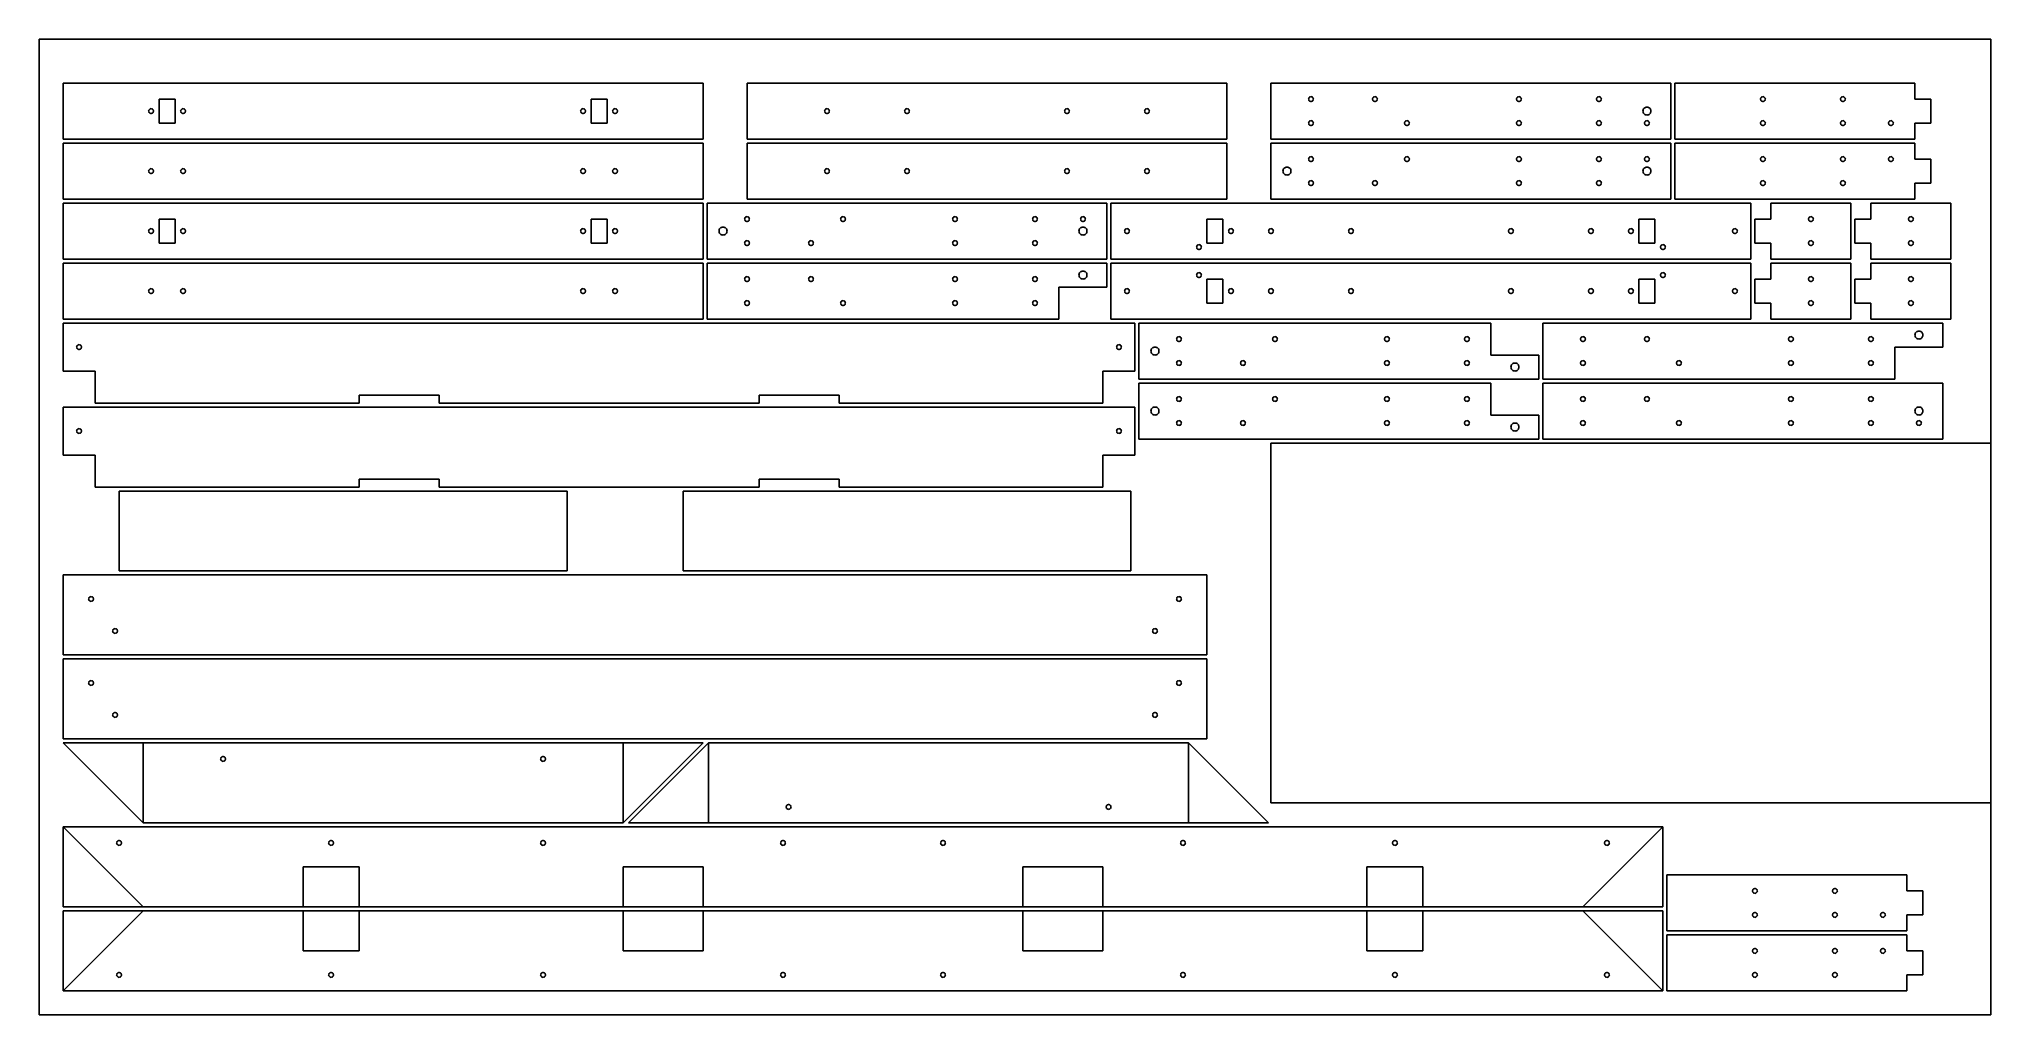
# Model space of a CAD drawing. Extents: x -122 to 122, y -61 to 61.
import ezdxf

# ---------------------------------------------------------------- set-up
doc = ezdxf.new("R2010")
doc.units = 0

msp = doc.modelspace()

# ---------------------------------------------------------------- linework, layer by layer
for p, q in [((-122, -61), (-122, 61)), ((-122, 61), (122, 61)), ((122, 61), (122, 10.5)), ((-119, 55.5), (-119, 48.5)), ((-39, 55.5), (-119, 55.5)), ((-39, 48.5), (-39, 55.5)), ((-33.5, 55.5), (-33.5, 48.5)), ((26.5, 55.5), (-33.5, 55.5)), ((26.5, 55.5), (26.5, 48.5)), ((32, 48.5), (32, 55.5)), ((32, 55.5), (82, 55.5)), ((36.75, 53.67), (36.79, 53.71)), ((36.79, 53.71), (36.83, 53.75)), ((36.83, 53.75), (36.89, 53.78)), ((36.89, 53.78), (36.94, 53.79)), ((36.94, 53.79), (37, 53.8)), ((37, 53.8), (37.06, 53.79)), ((37.06, 53.79), (37.11, 53.78)), ((37.11, 53.78), (37.17, 53.75)), ((37.17, 53.75), (37.21, 53.71)), ((37.21, 53.71), (37.25, 53.67)), ((44.79, 53.71), (44.75, 53.67)), ((44.83, 53.75), (44.79, 53.71)), ((44.89, 53.78), (44.83, 53.75)), ((44.94, 53.79), (44.89, 53.78)), ((45, 53.8), (44.94, 53.79)), ((45.06, 53.79), (45, 53.8)), ((45.11, 53.78), (45.06, 53.79)), ((45.17, 53.75), (45.11, 53.78)), ((45.21, 53.71), (45.17, 53.75)), ((45.25, 53.67), (45.21, 53.71)), ((62.79, 53.71), (62.75, 53.67)), ((62.83, 53.75), (62.79, 53.71)), ((62.89, 53.78), (62.83, 53.75)), ((62.94, 53.79), (62.89, 53.78)), ((63, 53.8), (62.94, 53.79)), ((63.06, 53.79), (63, 53.8)), ((63.11, 53.78), (63.06, 53.79)), ((63.17, 53.75), (63.11, 53.78)), ((63.21, 53.71), (63.17, 53.75)), ((63.25, 53.67), (63.21, 53.71)), ((72.79, 53.71), (72.75, 53.67)), ((72.83, 53.75), (72.79, 53.71)), ((72.89, 53.78), (72.83, 53.75)), ((72.94, 53.79), (72.89, 53.78)), ((73, 53.8), (72.94, 53.79)), ((73.06, 53.79), (73, 53.8)), ((73.11, 53.78), (73.06, 53.79)), ((73.17, 53.75), (73.11, 53.78)), ((73.21, 53.71), (73.17, 53.75)), ((73.25, 53.67), (73.21, 53.71)), ((82, 48.5), (82, 55.5)), ((112.5, 55.5), (82.5, 55.5)), ((82.5, 55.5), (82.5, 48.5)), ((93.25, 53.67), (93.29, 53.71)), ((93.29, 53.71), (93.33, 53.75)), ((93.33, 53.75), (93.39, 53.78)), ((93.39, 53.78), (93.44, 53.79)), ((93.44, 53.79), (93.5, 53.8)), ((93.5, 53.8), (93.56, 53.79)), ((93.56, 53.79), (93.61, 53.78)), ((93.61, 53.78), (93.67, 53.75)), ((93.67, 53.75), (93.71, 53.71)), ((93.71, 53.71), (93.75, 53.67)), ((103.25, 53.67), (103.29, 53.71)), ((103.29, 53.71), (103.33, 53.75)), ((103.33, 53.75), (103.39, 53.78)), ((103.39, 53.78), (103.44, 53.79)), ((103.44, 53.79), (103.5, 53.8)), ((103.5, 53.8), (103.56, 53.79)), ((103.56, 53.79), (103.61, 53.78)), ((103.61, 53.78), (103.67, 53.75)), ((103.67, 53.75), (103.71, 53.71)), ((103.71, 53.71), (103.75, 53.67)), ((112.5, 53.5), (112.5, 55.5)), ((-108.3, 52), (-108.29, 52.06)), ((-108.29, 51.94), (-108.3, 52)), ((-108.29, 52.06), (-108.28, 52.11)), ((-108.28, 51.89), (-108.29, 51.94)), ((-108.28, 52.11), (-108.25, 52.17)), ((-108.25, 51.83), (-108.28, 51.89)), ((-108.25, 52.17), (-108.21, 52.21)), ((-108.21, 51.79), (-108.25, 51.83)), ((-108.21, 52.21), (-108.17, 52.25)), ((-108.17, 51.75), (-108.21, 51.79)), ((-108.17, 52.25), (-108.11, 52.28)), ((-108.11, 51.72), (-108.17, 51.75)), ((-108.11, 52.28), (-108.06, 52.29)), ((-108.06, 51.71), (-108.11, 51.72)), ((-108.06, 52.29), (-108, 52.3)), ((-108, 51.7), (-108.06, 51.71)), ((-108, 52.3), (-107.94, 52.29)), ((-107.94, 51.71), (-108, 51.7)), ((-107.94, 52.29), (-107.89, 52.28)), ((-107.89, 51.72), (-107.94, 51.71)), ((-107.89, 52.28), (-107.83, 52.25)), ((-107.83, 51.75), (-107.89, 51.72)), ((-107.83, 52.25), (-107.79, 52.21)), ((-107.83, 51.75), (-107.79, 51.79)), ((-107.79, 52.21), (-107.75, 52.17)), ((-107.79, 51.79), (-107.75, 51.83)), ((-107.75, 52.17), (-107.72, 52.11)), ((-107.72, 51.89), (-107.75, 51.83)), ((-107.72, 52.11), (-107.71, 52.06)), ((-107.71, 51.94), (-107.72, 51.89)), ((-107.71, 52.06), (-107.7, 52)), ((-107.7, 52), (-107.71, 51.94)), ((-107, 50.5), (-107, 53.5)), ((-105, 53.5), (-107, 53.5)), ((-105, 53.5), (-105, 50.5)), ((-104.29, 52.06), (-104.3, 52)), ((-104.3, 52), (-104.29, 51.94)), ((-104.28, 52.11), (-104.29, 52.06)), ((-104.29, 51.94), (-104.28, 51.89)), ((-104.25, 52.17), (-104.28, 52.11)), ((-104.28, 51.89), (-104.25, 51.83)), ((-104.21, 52.21), (-104.25, 52.17)), ((-104.21, 51.79), (-104.25, 51.83)), ((-104.17, 52.25), (-104.21, 52.21)), ((-104.17, 51.75), (-104.21, 51.79)), ((-104.11, 52.28), (-104.17, 52.25)), ((-104.17, 51.75), (-104.11, 51.72)), ((-104.06, 52.29), (-104.11, 52.28)), ((-104.11, 51.72), (-104.06, 51.71)), ((-104, 52.3), (-104.06, 52.29)), ((-104.06, 51.71), (-104, 51.7)), ((-103.94, 52.29), (-104, 52.3)), ((-104, 51.7), (-103.94, 51.71)), ((-103.89, 52.28), (-103.94, 52.29)), ((-103.94, 51.71), (-103.89, 51.72)), ((-103.83, 52.25), (-103.89, 52.28)), ((-103.89, 51.72), (-103.83, 51.75)), ((-103.79, 52.21), (-103.83, 52.25)), ((-103.83, 51.75), (-103.79, 51.79)), ((-103.75, 52.17), (-103.79, 52.21)), ((-103.79, 51.79), (-103.75, 51.83)), ((-103.72, 52.11), (-103.75, 52.17)), ((-103.75, 51.83), (-103.72, 51.89)), ((-103.71, 52.06), (-103.72, 52.11)), ((-103.72, 51.89), (-103.71, 51.94)), ((-103.7, 52), (-103.71, 52.06)), ((-103.71, 51.94), (-103.7, 52)), ((-54.29, 52.06), (-54.3, 52)), ((-54.3, 52), (-54.29, 51.94)), ((-54.28, 52.11), (-54.29, 52.06)), ((-54.29, 51.94), (-54.28, 51.89)), ((-54.25, 52.17), (-54.28, 52.11)), ((-54.28, 51.89), (-54.25, 51.83)), ((-54.21, 52.21), (-54.25, 52.17)), ((-54.25, 51.83), (-54.21, 51.79)), ((-54.17, 52.25), (-54.21, 52.21)), ((-54.21, 51.79), (-54.17, 51.75)), ((-54.11, 52.28), (-54.17, 52.25)), ((-54.17, 51.75), (-54.11, 51.72)), ((-54.06, 52.29), (-54.11, 52.28)), ((-54.11, 51.72), (-54.06, 51.71)), ((-54, 52.3), (-54.06, 52.29)), ((-54.06, 51.71), (-54, 51.7)), ((-53.94, 52.29), (-54, 52.3)), ((-54, 51.7), (-53.94, 51.71)), ((-53.89, 52.28), (-53.94, 52.29)), ((-53.89, 51.72), (-53.94, 51.71)), ((-53.83, 52.25), (-53.89, 52.28)), ((-53.83, 51.75), (-53.89, 51.72)), ((-53.79, 52.21), (-53.83, 52.25)), ((-53.83, 51.75), (-53.79, 51.79)), ((-53.75, 52.17), (-53.79, 52.21)), ((-53.79, 51.79), (-53.75, 51.83)), ((-53.72, 52.11), (-53.75, 52.17)), ((-53.75, 51.83), (-53.72, 51.89)), ((-53.71, 52.06), (-53.72, 52.11)), ((-53.72, 51.89), (-53.71, 51.94)), ((-53.7, 52), (-53.71, 52.06)), ((-53.71, 51.94), (-53.7, 52)), ((-51, 53.5), (-53, 53.5)), ((-53, 50.5), (-53, 53.5)), ((-51, 50.5), (-51, 53.5)), ((-50.3, 52), (-50.29, 52.06)), ((-50.29, 51.94), (-50.3, 52)), ((-50.29, 52.06), (-50.28, 52.11)), ((-50.28, 51.89), (-50.29, 51.94)), ((-50.28, 52.11), (-50.25, 52.17)), ((-50.25, 51.83), (-50.28, 51.89)), ((-50.25, 52.17), (-50.21, 52.21)), ((-50.21, 51.79), (-50.25, 51.83)), ((-50.21, 52.21), (-50.17, 52.25)), ((-50.17, 51.75), (-50.21, 51.79)), ((-50.17, 52.25), (-50.11, 52.28)), ((-50.17, 51.75), (-50.11, 51.72)), ((-50.11, 52.28), (-50.06, 52.29)), ((-50.11, 51.72), (-50.06, 51.71)), ((-50.06, 52.29), (-50, 52.3)), ((-50, 51.7), (-50.06, 51.71)), ((-50, 52.3), (-49.94, 52.29)), ((-49.94, 51.71), (-50, 51.7)), ((-49.94, 52.29), (-49.89, 52.28)), ((-49.89, 51.72), (-49.94, 51.71)), ((-49.89, 52.28), (-49.83, 52.25)), ((-49.83, 51.75), (-49.89, 51.72)), ((-49.83, 52.25), (-49.79, 52.21)), ((-49.79, 51.79), (-49.83, 51.75)), ((-49.79, 52.21), (-49.75, 52.17)), ((-49.75, 51.83), (-49.79, 51.79)), ((-49.75, 52.17), (-49.72, 52.11)), ((-49.72, 51.89), (-49.75, 51.83)), ((-49.72, 52.11), (-49.71, 52.06)), ((-49.71, 51.94), (-49.72, 51.89)), ((-49.71, 52.06), (-49.7, 52)), ((-49.7, 52), (-49.71, 51.94)), ((-23.8, 52), (-23.79, 52.06)), ((-23.79, 51.94), (-23.8, 52)), ((-23.79, 52.06), (-23.78, 52.11)), ((-23.78, 51.89), (-23.79, 51.94)), ((-23.78, 52.11), (-23.75, 52.17)), ((-23.78, 51.89), (-23.75, 51.83)), ((-23.75, 52.17), (-23.71, 52.21)), ((-23.75, 51.83), (-23.71, 51.79)), ((-23.71, 52.21), (-23.67, 52.25)), ((-23.67, 51.75), (-23.71, 51.79)), ((-23.67, 52.25), (-23.61, 52.28)), ((-23.61, 51.72), (-23.67, 51.75)), ((-23.61, 52.28), (-23.56, 52.29)), ((-23.56, 51.71), (-23.61, 51.72)), ((-23.56, 52.29), (-23.5, 52.3)), ((-23.5, 51.7), (-23.56, 51.71)), ((-23.5, 52.3), (-23.44, 52.29)), ((-23.44, 51.71), (-23.5, 51.7)), ((-23.44, 52.29), (-23.39, 52.28)), ((-23.39, 51.72), (-23.44, 51.71)), ((-23.39, 52.28), (-23.33, 52.25)), ((-23.33, 51.75), (-23.39, 51.72)), ((-23.33, 52.25), (-23.29, 52.21)), ((-23.29, 51.79), (-23.33, 51.75)), ((-23.29, 52.21), (-23.25, 52.17)), ((-23.25, 51.83), (-23.29, 51.79)), ((-23.25, 52.17), (-23.22, 52.11)), ((-23.22, 51.89), (-23.25, 51.83)), ((-23.22, 52.11), (-23.21, 52.06)), ((-23.21, 51.94), (-23.22, 51.89)), ((-23.21, 52.06), (-23.2, 52)), ((-23.2, 52), (-23.21, 51.94)), ((-13.79, 52.06), (-13.8, 52)), ((-13.8, 52), (-13.79, 51.94)), ((-13.78, 52.11), (-13.79, 52.06)), ((-13.79, 51.94), (-13.78, 51.89)), ((-13.75, 52.17), (-13.78, 52.11)), ((-13.78, 51.89), (-13.75, 51.83)), ((-13.71, 52.21), (-13.75, 52.17)), ((-13.75, 51.83), (-13.71, 51.79)), ((-13.67, 52.25), (-13.71, 52.21)), ((-13.71, 51.79), (-13.67, 51.75)), ((-13.61, 52.28), (-13.67, 52.25)), ((-13.67, 51.75), (-13.61, 51.72)), ((-13.56, 52.29), (-13.61, 52.28)), ((-13.61, 51.72), (-13.56, 51.71)), ((-13.5, 52.3), (-13.56, 52.29)), ((-13.56, 51.71), (-13.5, 51.7)), ((-13.44, 52.29), (-13.5, 52.3)), ((-13.5, 51.7), (-13.44, 51.71)), ((-13.39, 52.28), (-13.44, 52.29)), ((-13.44, 51.71), (-13.39, 51.72)), ((-13.33, 52.25), (-13.39, 52.28)), ((-13.39, 51.72), (-13.33, 51.75)), ((-13.29, 52.21), (-13.33, 52.25)), ((-13.33, 51.75), (-13.29, 51.79)), ((-13.25, 52.17), (-13.29, 52.21)), ((-13.25, 51.83), (-13.29, 51.79)), ((-13.22, 52.11), (-13.25, 52.17)), ((-13.22, 51.89), (-13.25, 51.83)), ((-13.21, 52.06), (-13.22, 52.11)), ((-13.22, 51.89), (-13.21, 51.94)), ((-13.2, 52), (-13.21, 52.06)), ((-13.21, 51.94), (-13.2, 52)), ((6.2, 52), (6.21, 52.06)), ((6.21, 51.94), (6.2, 52)), ((6.21, 52.06), (6.22, 52.11)), ((6.22, 51.89), (6.21, 51.94)), ((6.22, 52.11), (6.25, 52.17)), ((6.22, 51.89), (6.25, 51.83)), ((6.25, 52.17), (6.29, 52.21)), ((6.25, 51.83), (6.29, 51.79)), ((6.29, 52.21), (6.33, 52.25)), ((6.33, 51.75), (6.29, 51.79)), ((6.33, 52.25), (6.39, 52.28)), ((6.39, 51.72), (6.33, 51.75)), ((6.39, 52.28), (6.44, 52.29)), ((6.44, 51.71), (6.39, 51.72)), ((6.44, 52.29), (6.5, 52.3)), ((6.5, 51.7), (6.44, 51.71)), ((6.5, 52.3), (6.56, 52.29)), ((6.56, 51.71), (6.5, 51.7)), ((6.56, 52.29), (6.61, 52.28)), ((6.61, 51.72), (6.56, 51.71)), ((6.61, 52.28), (6.67, 52.25)), ((6.67, 51.75), (6.61, 51.72)), ((6.67, 52.25), (6.71, 52.21)), ((6.71, 51.79), (6.67, 51.75)), ((6.71, 52.21), (6.75, 52.17)), ((6.75, 51.83), (6.71, 51.79)), ((6.75, 52.17), (6.78, 52.11)), ((6.78, 51.89), (6.75, 51.83)), ((6.78, 52.11), (6.79, 52.06)), ((6.79, 51.94), (6.78, 51.89)), ((6.79, 52.06), (6.8, 52)), ((6.8, 52), (6.79, 51.94)), ((16.21, 52.06), (16.2, 52)), ((16.2, 52), (16.21, 51.94)), ((16.22, 52.11), (16.21, 52.06)), ((16.21, 51.94), (16.22, 51.89)), ((16.25, 52.17), (16.22, 52.11)), ((16.22, 51.89), (16.25, 51.83)), ((16.29, 52.21), (16.25, 52.17)), ((16.25, 51.83), (16.29, 51.79)), ((16.33, 52.25), (16.29, 52.21)), ((16.29, 51.79), (16.33, 51.75)), ((16.39, 52.28), (16.33, 52.25)), ((16.33, 51.75), (16.39, 51.72)), ((16.44, 52.29), (16.39, 52.28)), ((16.39, 51.72), (16.44, 51.71)), ((16.5, 52.3), (16.44, 52.29)), ((16.44, 51.71), (16.5, 51.7)), ((16.56, 52.29), (16.5, 52.3)), ((16.5, 51.7), (16.56, 51.71)), ((16.61, 52.28), (16.56, 52.29)), ((16.56, 51.71), (16.61, 51.72)), ((16.67, 52.25), (16.61, 52.28)), ((16.61, 51.72), (16.67, 51.75)), ((16.71, 52.21), (16.67, 52.25)), ((16.67, 51.75), (16.71, 51.79)), ((16.75, 52.17), (16.71, 52.21)), ((16.75, 51.83), (16.71, 51.79)), ((16.78, 52.11), (16.75, 52.17)), ((16.78, 51.89), (16.75, 51.83)), ((16.79, 52.06), (16.78, 52.11)), ((16.78, 51.89), (16.79, 51.94)), ((16.8, 52), (16.79, 52.06)), ((16.79, 51.94), (16.8, 52)), ((36.7, 53.5), (36.71, 53.56)), ((36.71, 53.44), (36.7, 53.5)), ((36.71, 53.56), (36.72, 53.61)), ((36.72, 53.39), (36.71, 53.44)), ((36.72, 53.61), (36.75, 53.67)), ((36.75, 53.33), (36.72, 53.39)), ((36.79, 53.29), (36.75, 53.33)), ((36.83, 53.25), (36.79, 53.29)), ((36.89, 53.22), (36.83, 53.25)), ((36.94, 53.21), (36.89, 53.22)), ((37, 53.2), (36.94, 53.21)), ((37.06, 53.21), (37, 53.2)), ((37.11, 53.22), (37.06, 53.21)), ((37.17, 53.25), (37.11, 53.22)), ((37.21, 53.29), (37.17, 53.25)), ((37.25, 53.33), (37.21, 53.29)), ((37.25, 53.67), (37.28, 53.61)), ((37.28, 53.39), (37.25, 53.33)), ((37.29, 53.56), (37.28, 53.61)), ((37.29, 53.44), (37.28, 53.39)), ((37.3, 53.5), (37.29, 53.56)), ((37.3, 53.49), (37.29, 53.44)), ((37.3, 53.5), (37.3, 53.49)), ((44.71, 53.56), (44.7, 53.51)), ((44.7, 53.51), (44.7, 53.5)), ((44.7, 53.5), (44.71, 53.44)), ((44.72, 53.61), (44.71, 53.56)), ((44.71, 53.44), (44.72, 53.39)), ((44.75, 53.67), (44.72, 53.61)), ((44.72, 53.39), (44.75, 53.33)), ((44.75, 53.33), (44.79, 53.29)), ((44.79, 53.29), (44.83, 53.25)), ((44.83, 53.25), (44.89, 53.22)), ((44.89, 53.22), (44.94, 53.21)), ((44.94, 53.21), (45, 53.2)), ((45, 53.2), (45.06, 53.21)), ((45.06, 53.21), (45.11, 53.22)), ((45.11, 53.22), (45.17, 53.25)), ((45.17, 53.25), (45.21, 53.29)), ((45.21, 53.29), (45.24, 53.32)), ((45.24, 53.32), (45.25, 53.33)), ((45.28, 53.61), (45.25, 53.67)), ((45.28, 53.39), (45.25, 53.33)), ((45.29, 53.56), (45.28, 53.61)), ((45.29, 53.44), (45.28, 53.39)), ((45.3, 53.5), (45.29, 53.56)), ((45.29, 53.44), (45.3, 53.5)), ((62.71, 53.56), (62.7, 53.5)), ((62.7, 53.5), (62.71, 53.44)), ((62.72, 53.61), (62.71, 53.56)), ((62.71, 53.44), (62.72, 53.39)), ((62.75, 53.67), (62.72, 53.61)), ((62.72, 53.39), (62.75, 53.33)), ((62.75, 53.33), (62.79, 53.29)), ((62.79, 53.29), (62.83, 53.25)), ((62.83, 53.25), (62.89, 53.22)), ((62.89, 53.22), (62.94, 53.21)), ((62.94, 53.21), (63, 53.2)), ((63, 53.2), (63.06, 53.21)), ((63.06, 53.21), (63.11, 53.22)), ((63.11, 53.22), (63.17, 53.25)), ((63.17, 53.25), (63.21, 53.29)), ((63.21, 53.29), (63.25, 53.33)), ((63.28, 53.61), (63.25, 53.67)), ((63.28, 53.39), (63.25, 53.33)), ((63.29, 53.56), (63.28, 53.61)), ((63.29, 53.44), (63.28, 53.39)), ((63.3, 53.5), (63.29, 53.56)), ((63.3, 53.49), (63.29, 53.44)), ((63.3, 53.5), (63.3, 53.49)), ((72.71, 53.56), (72.7, 53.51)), ((72.7, 53.51), (72.7, 53.5)), ((72.7, 53.5), (72.71, 53.44)), ((72.72, 53.61), (72.71, 53.56)), ((72.71, 53.44), (72.72, 53.39)), ((72.75, 53.67), (72.72, 53.61)), ((72.72, 53.39), (72.75, 53.33)), ((72.75, 53.33), (72.79, 53.29)), ((72.79, 53.29), (72.83, 53.25)), ((72.83, 53.25), (72.89, 53.22)), ((72.94, 53.21), (72.89, 53.22)), ((73, 53.2), (72.94, 53.21)), ((73, 53.2), (73.06, 53.21)), ((73.06, 53.21), (73.11, 53.22)), ((73.11, 53.22), (73.17, 53.25)), ((73.17, 53.25), (73.21, 53.29)), ((73.21, 53.29), (73.25, 53.33)), ((73.28, 53.61), (73.25, 53.67)), ((73.25, 53.33), (73.28, 53.39)), ((73.29, 53.56), (73.28, 53.61)), ((73.29, 53.44), (73.28, 53.39)), ((73.3, 53.5), (73.29, 53.56)), ((73.29, 53.44), (73.3, 53.5)), ((78.51, 52.1), (78.5, 52)), ((78.5, 52), (78.51, 51.9)), ((78.54, 52.19), (78.51, 52.1)), ((78.51, 51.9), (78.54, 51.81)), ((78.58, 52.28), (78.54, 52.19)), ((78.54, 51.81), (78.58, 51.72)), ((78.65, 52.35), (78.58, 52.28)), ((78.58, 51.72), (78.65, 51.65)), ((78.72, 52.42), (78.65, 52.35)), ((78.65, 51.65), (78.72, 51.58)), ((78.81, 52.46), (78.72, 52.42)), ((78.72, 51.58), (78.81, 51.54)), ((78.9, 52.49), (78.81, 52.46)), ((78.9, 51.51), (78.81, 51.54)), ((79, 52.5), (78.9, 52.49)), ((79, 51.5), (78.9, 51.51)), ((79.1, 52.49), (79, 52.5)), ((79, 51.5), (79.1, 51.51)), ((79.19, 52.46), (79.1, 52.49)), ((79.1, 51.51), (79.19, 51.54)), ((79.28, 52.42), (79.19, 52.46)), ((79.19, 51.54), (79.28, 51.58)), ((79.35, 52.35), (79.28, 52.42)), ((79.28, 51.58), (79.35, 51.65)), ((79.42, 52.28), (79.35, 52.35)), ((79.35, 51.65), (79.42, 51.72)), ((79.46, 52.19), (79.42, 52.28)), ((79.42, 51.72), (79.46, 51.81)), ((79.49, 52.1), (79.46, 52.19)), ((79.46, 51.81), (79.49, 51.9)), ((79.5, 52), (79.49, 52.1)), ((79.49, 51.9), (79.5, 52)), ((93.21, 53.56), (93.2, 53.5)), ((93.21, 53.44), (93.2, 53.5)), ((93.2, 53.5), (93.2, 53.5)), ((93.21, 53.56), (93.22, 53.61)), ((93.22, 53.39), (93.21, 53.44)), ((93.22, 53.61), (93.25, 53.67)), ((93.25, 53.33), (93.22, 53.39)), ((93.29, 53.29), (93.25, 53.33)), ((93.33, 53.25), (93.29, 53.29)), ((93.39, 53.22), (93.33, 53.25)), ((93.44, 53.21), (93.39, 53.22)), ((93.5, 53.2), (93.44, 53.21)), ((93.56, 53.21), (93.5, 53.2)), ((93.61, 53.22), (93.56, 53.21)), ((93.67, 53.25), (93.61, 53.22)), ((93.71, 53.29), (93.67, 53.25)), ((93.75, 53.33), (93.71, 53.29)), ((93.75, 53.67), (93.78, 53.61)), ((93.78, 53.39), (93.75, 53.33)), ((93.78, 53.61), (93.79, 53.56)), ((93.79, 53.44), (93.78, 53.39)), ((93.79, 53.56), (93.8, 53.5)), ((93.8, 53.5), (93.79, 53.44)), ((93.8, 53.5), (93.8, 53.5)), ((103.2, 53.5), (103.21, 53.56)), ((103.21, 53.44), (103.2, 53.5)), ((103.2, 53.5), (103.2, 53.5)), ((103.21, 53.56), (103.22, 53.61)), ((103.22, 53.39), (103.21, 53.44)), ((103.22, 53.61), (103.25, 53.67)), ((103.25, 53.33), (103.22, 53.39)), ((103.29, 53.29), (103.25, 53.33)), ((103.33, 53.25), (103.29, 53.29)), ((103.39, 53.22), (103.33, 53.25)), ((103.44, 53.21), (103.39, 53.22)), ((103.5, 53.2), (103.44, 53.21)), ((103.56, 53.21), (103.5, 53.2)), ((103.61, 53.22), (103.56, 53.21)), ((103.67, 53.25), (103.61, 53.22)), ((103.71, 53.29), (103.67, 53.25)), ((103.75, 53.33), (103.71, 53.29)), ((103.75, 53.67), (103.78, 53.61)), ((103.78, 53.39), (103.75, 53.33)), ((103.78, 53.61), (103.79, 53.56)), ((103.79, 53.44), (103.78, 53.39)), ((103.8, 53.5), (103.79, 53.56)), ((103.8, 53.5), (103.79, 53.44)), ((103.8, 53.5), (103.8, 53.5)), ((114.5, 53.5), (112.5, 53.5)), ((114.5, 50.5), (114.5, 53.5)), ((-105, 50.5), (-107, 50.5)), ((-51, 50.5), (-53, 50.5)), ((36.71, 50.56), (36.7, 50.5)), ((36.7, 50.5), (36.71, 50.44)), ((36.72, 50.61), (36.71, 50.56)), ((36.72, 50.39), (36.71, 50.44)), ((36.75, 50.67), (36.72, 50.61)), ((36.72, 50.39), (36.75, 50.33)), ((36.79, 50.71), (36.75, 50.67)), ((36.79, 50.29), (36.75, 50.33)), ((36.83, 50.75), (36.79, 50.71)), ((36.83, 50.25), (36.79, 50.29)), ((36.89, 50.78), (36.83, 50.75)), ((36.89, 50.22), (36.83, 50.25)), ((36.94, 50.79), (36.89, 50.78)), ((36.94, 50.21), (36.89, 50.22)), ((37, 50.8), (36.94, 50.79)), ((37, 50.2), (36.94, 50.21)), ((37, 50.8), (37.06, 50.79)), ((37.06, 50.21), (37, 50.2)), ((37.06, 50.79), (37.11, 50.78)), ((37.11, 50.22), (37.06, 50.21)), ((37.11, 50.78), (37.17, 50.75)), ((37.17, 50.25), (37.11, 50.22)), ((37.17, 50.75), (37.21, 50.71)), ((37.21, 50.29), (37.17, 50.25)), ((37.21, 50.71), (37.25, 50.67)), ((37.25, 50.33), (37.21, 50.29)), ((37.25, 50.67), (37.28, 50.61)), ((37.28, 50.39), (37.25, 50.33)), ((37.28, 50.61), (37.29, 50.56)), ((37.29, 50.44), (37.28, 50.39)), ((37.29, 50.56), (37.3, 50.5)), ((37.3, 50.5), (37.29, 50.44)), ((48.7, 50.5), (48.71, 50.56)), ((48.71, 50.44), (48.7, 50.5)), ((48.72, 50.61), (48.71, 50.56)), ((48.72, 50.39), (48.71, 50.44)), ((48.75, 50.67), (48.72, 50.61)), ((48.75, 50.33), (48.72, 50.39)), ((48.76, 50.68), (48.75, 50.67)), ((48.79, 50.29), (48.75, 50.33)), ((48.76, 50.68), (48.79, 50.71)), ((48.79, 50.71), (48.83, 50.75)), ((48.83, 50.25), (48.79, 50.29)), ((48.83, 50.75), (48.89, 50.78)), ((48.89, 50.22), (48.83, 50.25)), ((48.89, 50.78), (48.94, 50.79)), ((48.94, 50.21), (48.89, 50.22)), ((48.94, 50.79), (49, 50.8)), ((49, 50.2), (48.94, 50.21)), ((49, 50.8), (49.06, 50.79)), ((49.06, 50.21), (49, 50.2)), ((49.06, 50.79), (49.11, 50.78)), ((49.11, 50.22), (49.06, 50.21)), ((49.11, 50.78), (49.17, 50.75)), ((49.17, 50.25), (49.11, 50.22)), ((49.17, 50.75), (49.21, 50.71)), ((49.21, 50.29), (49.17, 50.25)), ((49.21, 50.71), (49.25, 50.67)), ((49.25, 50.33), (49.21, 50.29)), ((49.25, 50.67), (49.28, 50.61)), ((49.28, 50.39), (49.25, 50.33)), ((49.28, 50.61), (49.29, 50.56)), ((49.29, 50.44), (49.28, 50.39)), ((49.29, 50.56), (49.3, 50.5)), ((49.3, 50.49), (49.29, 50.44)), ((49.3, 50.5), (49.3, 50.49)), ((62.7, 50.51), (62.71, 50.56)), ((62.7, 50.51), (62.7, 50.5)), ((62.7, 50.5), (62.71, 50.44)), ((62.72, 50.61), (62.71, 50.56)), ((62.71, 50.44), (62.72, 50.39)), ((62.75, 50.67), (62.72, 50.61)), ((62.72, 50.39), (62.75, 50.33)), ((62.79, 50.71), (62.75, 50.67)), ((62.75, 50.33), (62.79, 50.29)), ((62.83, 50.75), (62.79, 50.71)), ((62.79, 50.29), (62.83, 50.25)), ((62.89, 50.78), (62.83, 50.75)), ((62.83, 50.25), (62.89, 50.22)), ((62.94, 50.79), (62.89, 50.78)), ((62.89, 50.22), (62.94, 50.21)), ((63, 50.8), (62.94, 50.79)), ((62.94, 50.21), (63, 50.2)), ((63.06, 50.79), (63, 50.8)), ((63, 50.2), (63.06, 50.21)), ((63.11, 50.78), (63.06, 50.79)), ((63.06, 50.21), (63.11, 50.22)), ((63.17, 50.75), (63.11, 50.78)), ((63.11, 50.22), (63.17, 50.25)), ((63.21, 50.71), (63.17, 50.75)), ((63.17, 50.25), (63.21, 50.29)), ((63.25, 50.67), (63.21, 50.71)), ((63.21, 50.29), (63.25, 50.33)), ((63.28, 50.61), (63.25, 50.67)), ((63.25, 50.33), (63.28, 50.39)), ((63.29, 50.56), (63.28, 50.61)), ((63.28, 50.39), (63.29, 50.44)), ((63.3, 50.5), (63.29, 50.56)), ((63.29, 50.44), (63.3, 50.5)), ((72.7, 50.5), (72.71, 50.56)), ((72.7, 50.5), (72.71, 50.44)), ((72.71, 50.56), (72.72, 50.61)), ((72.71, 50.44), (72.72, 50.39)), ((72.72, 50.61), (72.75, 50.67)), ((72.72, 50.39), (72.75, 50.33)), ((72.75, 50.67), (72.79, 50.71)), ((72.75, 50.33), (72.79, 50.29)), ((72.79, 50.71), (72.83, 50.75)), ((72.79, 50.29), (72.83, 50.25)), ((72.83, 50.75), (72.89, 50.78)), ((72.83, 50.25), (72.89, 50.22)), ((72.94, 50.79), (72.89, 50.78)), ((72.89, 50.22), (72.94, 50.21)), ((73, 50.8), (72.94, 50.79)), ((72.94, 50.21), (73, 50.2)), ((73.06, 50.79), (73, 50.8)), ((73, 50.2), (73.06, 50.21)), ((73.11, 50.78), (73.06, 50.79)), ((73.06, 50.21), (73.11, 50.22)), ((73.17, 50.75), (73.11, 50.78)), ((73.11, 50.22), (73.17, 50.25)), ((73.21, 50.71), (73.17, 50.75)), ((73.17, 50.25), (73.21, 50.29)), ((73.25, 50.67), (73.21, 50.71)), ((73.21, 50.29), (73.25, 50.33)), ((73.28, 50.61), (73.25, 50.67)), ((73.25, 50.33), (73.28, 50.39)), ((73.29, 50.56), (73.28, 50.61)), ((73.28, 50.39), (73.29, 50.44)), ((73.29, 50.56), (73.3, 50.5)), ((73.29, 50.44), (73.3, 50.5)), ((78.7, 50.5), (78.71, 50.56)), ((78.71, 50.44), (78.7, 50.5)), ((78.71, 50.56), (78.72, 50.61)), ((78.72, 50.39), (78.71, 50.44)), ((78.72, 50.61), (78.75, 50.67)), ((78.75, 50.33), (78.72, 50.39)), ((78.75, 50.67), (78.79, 50.71)), ((78.79, 50.29), (78.75, 50.33)), ((78.79, 50.71), (78.83, 50.75)), ((78.83, 50.25), (78.79, 50.29)), ((78.83, 50.75), (78.89, 50.78)), ((78.89, 50.22), (78.83, 50.25)), ((78.89, 50.78), (78.94, 50.79)), ((78.94, 50.21), (78.89, 50.22)), ((78.94, 50.79), (79, 50.8)), ((79, 50.2), (78.94, 50.21)), ((79, 50.8), (79.06, 50.79)), ((79.06, 50.21), (79, 50.2)), ((79.06, 50.79), (79.11, 50.78)), ((79.11, 50.22), (79.06, 50.21)), ((79.11, 50.78), (79.17, 50.75)), ((79.17, 50.25), (79.11, 50.22)), ((79.17, 50.75), (79.21, 50.71)), ((79.21, 50.29), (79.17, 50.25)), ((79.21, 50.71), (79.25, 50.67)), ((79.25, 50.33), (79.21, 50.29)), ((79.25, 50.67), (79.28, 50.61)), ((79.25, 50.33), (79.28, 50.39)), ((79.28, 50.61), (79.29, 50.56)), ((79.28, 50.39), (79.29, 50.44)), ((79.29, 50.56), (79.3, 50.5)), ((79.3, 50.5), (79.29, 50.44)), ((93.2, 50.5), (93.21, 50.56)), ((93.2, 50.5), (93.2, 50.5)), ((93.2, 50.5), (93.21, 50.44)), ((93.21, 50.56), (93.22, 50.61)), ((93.21, 50.44), (93.22, 50.39)), ((93.25, 50.67), (93.22, 50.61)), ((93.22, 50.39), (93.25, 50.33)), ((93.29, 50.71), (93.25, 50.67)), ((93.25, 50.33), (93.29, 50.29)), ((93.33, 50.75), (93.29, 50.71)), ((93.29, 50.29), (93.33, 50.25)), ((93.39, 50.78), (93.33, 50.75)), ((93.33, 50.25), (93.39, 50.22)), ((93.44, 50.79), (93.39, 50.78)), ((93.39, 50.22), (93.44, 50.21)), ((93.5, 50.8), (93.44, 50.79)), ((93.44, 50.21), (93.5, 50.2)), ((93.56, 50.79), (93.5, 50.8)), ((93.5, 50.2), (93.56, 50.21)), ((93.61, 50.78), (93.56, 50.79)), ((93.56, 50.21), (93.61, 50.22)), ((93.67, 50.75), (93.61, 50.78)), ((93.61, 50.22), (93.67, 50.25)), ((93.71, 50.71), (93.67, 50.75)), ((93.67, 50.25), (93.71, 50.29)), ((93.75, 50.67), (93.71, 50.71)), ((93.71, 50.29), (93.75, 50.33)), ((93.78, 50.61), (93.75, 50.67)), ((93.75, 50.33), (93.78, 50.39)), ((93.79, 50.56), (93.78, 50.61)), ((93.78, 50.39), (93.79, 50.44)), ((93.8, 50.5), (93.79, 50.56)), ((93.79, 50.44), (93.8, 50.5)), ((93.8, 50.5), (93.8, 50.5)), ((103.2, 50.5), (103.21, 50.56)), ((103.2, 50.5), (103.2, 50.5)), ((103.2, 50.5), (103.21, 50.44)), ((103.22, 50.61), (103.21, 50.56)), ((103.21, 50.44), (103.22, 50.39)), ((103.25, 50.67), (103.22, 50.61)), ((103.22, 50.39), (103.25, 50.33)), ((103.29, 50.71), (103.25, 50.67)), ((103.25, 50.33), (103.29, 50.29)), ((103.33, 50.75), (103.29, 50.71)), ((103.29, 50.29), (103.33, 50.25)), ((103.39, 50.78), (103.33, 50.75)), ((103.33, 50.25), (103.39, 50.22)), ((103.44, 50.79), (103.39, 50.78)), ((103.39, 50.22), (103.44, 50.21)), ((103.5, 50.8), (103.44, 50.79)), ((103.44, 50.21), (103.5, 50.2)), ((103.56, 50.79), (103.5, 50.8)), ((103.5, 50.2), (103.56, 50.21)), ((103.61, 50.78), (103.56, 50.79)), ((103.56, 50.21), (103.61, 50.22)), ((103.67, 50.75), (103.61, 50.78)), ((103.61, 50.22), (103.67, 50.25)), ((103.71, 50.71), (103.67, 50.75)), ((103.67, 50.25), (103.71, 50.29)), ((103.75, 50.67), (103.71, 50.71)), ((103.71, 50.29), (103.75, 50.33)), ((103.78, 50.61), (103.75, 50.67)), ((103.75, 50.33), (103.78, 50.39)), ((103.79, 50.56), (103.78, 50.61)), ((103.78, 50.39), (103.79, 50.44)), ((103.8, 50.5), (103.79, 50.56)), ((103.79, 50.44), (103.8, 50.5)), ((103.8, 50.5), (103.8, 50.5)), ((109.21, 50.56), (109.2, 50.5)), ((109.2, 50.5), (109.2, 50.5)), ((109.2, 50.5), (109.21, 50.44)), ((109.21, 50.56), (109.22, 50.61)), ((109.21, 50.44), (109.22, 50.39)), ((109.22, 50.61), (109.25, 50.67)), ((109.22, 50.39), (109.25, 50.33)), ((109.29, 50.71), (109.25, 50.67)), ((109.25, 50.33), (109.29, 50.29)), ((109.33, 50.75), (109.29, 50.71)), ((109.29, 50.29), (109.33, 50.25)), ((109.39, 50.78), (109.33, 50.75)), ((109.33, 50.25), (109.39, 50.22)), ((109.44, 50.79), (109.39, 50.78)), ((109.39, 50.22), (109.44, 50.21)), ((109.5, 50.8), (109.44, 50.79)), ((109.44, 50.21), (109.5, 50.2)), ((109.56, 50.79), (109.5, 50.8)), ((109.5, 50.2), (109.56, 50.21)), ((109.61, 50.78), (109.56, 50.79)), ((109.56, 50.21), (109.61, 50.22)), ((109.67, 50.75), (109.61, 50.78)), ((109.61, 50.22), (109.67, 50.25)), ((109.71, 50.71), (109.67, 50.75)), ((109.67, 50.25), (109.71, 50.29)), ((109.75, 50.67), (109.71, 50.71)), ((109.71, 50.29), (109.75, 50.33)), ((109.78, 50.61), (109.75, 50.67)), ((109.75, 50.33), (109.78, 50.39)), ((109.79, 50.56), (109.78, 50.61)), ((109.78, 50.39), (109.79, 50.44)), ((109.79, 50.56), (109.8, 50.5)), ((109.79, 50.44), (109.8, 50.5)), ((109.8, 50.5), (109.8, 50.5)), ((112.5, 50.5), (112.5, 48.5)), ((114.5, 50.5), (112.5, 50.5)), ((-39, 48.5), (-119, 48.5)), ((-119, 41), (-119, 48)), ((-39, 48), (-119, 48)), ((-39, 41), (-39, 48)), ((-33.5, 48.5), (26.5, 48.5)), ((-33.5, 41), (-33.5, 48)), ((26.5, 48), (-33.5, 48)), ((26.5, 48), (26.5, 41)), ((32, 48.5), (82, 48.5)), ((32, 48), (82, 48)), ((32, 48), (32, 41)), ((82, 48), (82, 41)), ((82.5, 48.5), (112.5, 48.5)), ((82.5, 48), (112.5, 48)), ((82.5, 41), (82.5, 48)), ((112.5, 48), (112.5, 46)), ((-108.29, 44.56), (-108.3, 44.5)), ((-108.29, 44.44), (-108.3, 44.5)), ((-108.28, 44.61), (-108.29, 44.56)), ((-108.28, 44.39), (-108.29, 44.44)), ((-108.28, 44.61), (-108.25, 44.67)), ((-108.25, 44.33), (-108.28, 44.39)), ((-108.25, 44.67), (-108.21, 44.71)), ((-108.21, 44.29), (-108.25, 44.33)), ((-108.21, 44.71), (-108.17, 44.75)), ((-108.17, 44.25), (-108.21, 44.29)), ((-108.17, 44.75), (-108.11, 44.78)), ((-108.11, 44.22), (-108.17, 44.25)), ((-108.11, 44.78), (-108.06, 44.79)), ((-108.06, 44.21), (-108.11, 44.22)), ((-108.06, 44.79), (-108, 44.8)), ((-108, 44.2), (-108.06, 44.21)), ((-108, 44.8), (-107.94, 44.79)), ((-107.94, 44.21), (-108, 44.2)), ((-107.94, 44.79), (-107.89, 44.78)), ((-107.89, 44.22), (-107.94, 44.21)), ((-107.89, 44.78), (-107.83, 44.75)), ((-107.83, 44.25), (-107.89, 44.22)), ((-107.83, 44.75), (-107.79, 44.71)), ((-107.79, 44.29), (-107.83, 44.25)), ((-107.79, 44.71), (-107.75, 44.67)), ((-107.75, 44.33), (-107.79, 44.29)), ((-107.75, 44.67), (-107.72, 44.61)), ((-107.72, 44.39), (-107.75, 44.33)), ((-107.72, 44.61), (-107.71, 44.56)), ((-107.71, 44.44), (-107.72, 44.39)), ((-107.71, 44.56), (-107.7, 44.51)), ((-107.7, 44.5), (-107.71, 44.44)), ((-107.7, 44.51), (-107.7, 44.5)), ((-104.3, 44.5), (-104.29, 44.56)), ((-104.3, 44.5), (-104.3, 44.49)), ((-104.3, 44.49), (-104.29, 44.44)), ((-104.29, 44.56), (-104.28, 44.61)), ((-104.28, 44.39), (-104.29, 44.44)), ((-104.28, 44.61), (-104.25, 44.67)), ((-104.25, 44.33), (-104.28, 44.39)), ((-104.25, 44.67), (-104.21, 44.71)), ((-104.21, 44.29), (-104.25, 44.33)), ((-104.21, 44.71), (-104.17, 44.75)), ((-104.17, 44.25), (-104.21, 44.29)), ((-104.17, 44.75), (-104.11, 44.78)), ((-104.11, 44.22), (-104.17, 44.25)), ((-104.11, 44.78), (-104.06, 44.79)), ((-104.06, 44.21), (-104.11, 44.22)), ((-104.06, 44.79), (-104, 44.8)), ((-104, 44.2), (-104.06, 44.21)), ((-104, 44.8), (-103.94, 44.79)), ((-103.94, 44.21), (-104, 44.2)), ((-103.94, 44.79), (-103.89, 44.78)), ((-103.89, 44.22), (-103.94, 44.21)), ((-103.89, 44.78), (-103.83, 44.75)), ((-103.83, 44.25), (-103.89, 44.22)), ((-103.83, 44.75), (-103.79, 44.71)), ((-103.79, 44.29), (-103.83, 44.25)), ((-103.79, 44.71), (-103.75, 44.67)), ((-103.75, 44.33), (-103.79, 44.29)), ((-103.75, 44.67), (-103.72, 44.61)), ((-103.72, 44.39), (-103.75, 44.33)), ((-103.72, 44.61), (-103.71, 44.56)), ((-103.71, 44.44), (-103.72, 44.39)), ((-103.71, 44.56), (-103.7, 44.5)), ((-103.7, 44.5), (-103.71, 44.44)), ((-54.29, 44.56), (-54.3, 44.5)), ((-54.3, 44.5), (-54.29, 44.44)), ((-54.28, 44.61), (-54.29, 44.56)), ((-54.29, 44.44), (-54.28, 44.39)), ((-54.25, 44.67), (-54.28, 44.61)), ((-54.28, 44.39), (-54.25, 44.33)), ((-54.21, 44.71), (-54.25, 44.67)), ((-54.25, 44.33), (-54.21, 44.29)), ((-54.17, 44.75), (-54.21, 44.71)), ((-54.21, 44.29), (-54.17, 44.25)), ((-54.11, 44.78), (-54.17, 44.75)), ((-54.17, 44.25), (-54.11, 44.22)), ((-54.06, 44.79), (-54.11, 44.78)), ((-54.11, 44.22), (-54.06, 44.21)), ((-54, 44.8), (-54.06, 44.79)), ((-54.06, 44.21), (-54, 44.2)), ((-53.94, 44.79), (-54, 44.8)), ((-54, 44.2), (-53.94, 44.21)), ((-53.89, 44.78), (-53.94, 44.79)), ((-53.94, 44.21), (-53.89, 44.22)), ((-53.83, 44.75), (-53.89, 44.78)), ((-53.89, 44.22), (-53.83, 44.25)), ((-53.79, 44.71), (-53.83, 44.75)), ((-53.83, 44.25), (-53.79, 44.29)), ((-53.75, 44.67), (-53.79, 44.71)), ((-53.79, 44.29), (-53.75, 44.33)), ((-53.72, 44.61), (-53.75, 44.67)), ((-53.75, 44.33), (-53.72, 44.39)), ((-53.71, 44.56), (-53.72, 44.61)), ((-53.72, 44.39), (-53.71, 44.44)), ((-53.7, 44.5), (-53.71, 44.56)), ((-53.7, 44.49), (-53.71, 44.44)), ((-53.7, 44.49), (-53.7, 44.5)), ((-50.29, 44.56), (-50.3, 44.51)), ((-50.3, 44.5), (-50.3, 44.51)), ((-50.3, 44.5), (-50.29, 44.44)), ((-50.28, 44.61), (-50.29, 44.56)), ((-50.29, 44.44), (-50.28, 44.39)), ((-50.25, 44.67), (-50.28, 44.61)), ((-50.28, 44.39), (-50.25, 44.33)), ((-50.21, 44.71), (-50.25, 44.67)), ((-50.25, 44.33), (-50.21, 44.29)), ((-50.17, 44.75), (-50.21, 44.71)), ((-50.21, 44.29), (-50.17, 44.25)), ((-50.11, 44.78), (-50.17, 44.75)), ((-50.17, 44.25), (-50.11, 44.22)), ((-50.06, 44.79), (-50.11, 44.78)), ((-50.11, 44.22), (-50.06, 44.21)), ((-50, 44.8), (-50.06, 44.79)), ((-50.06, 44.21), (-50, 44.2)), ((-49.94, 44.79), (-50, 44.8)), ((-50, 44.2), (-49.94, 44.21)), ((-49.89, 44.78), (-49.94, 44.79)), ((-49.94, 44.21), (-49.89, 44.22)), ((-49.83, 44.75), (-49.89, 44.78)), ((-49.89, 44.22), (-49.83, 44.25)), ((-49.79, 44.71), (-49.83, 44.75)), ((-49.83, 44.25), (-49.79, 44.29)), ((-49.75, 44.67), (-49.79, 44.71)), ((-49.75, 44.33), (-49.79, 44.29)), ((-49.72, 44.61), (-49.75, 44.67)), ((-49.72, 44.39), (-49.75, 44.33)), ((-49.71, 44.56), (-49.72, 44.61)), ((-49.72, 44.39), (-49.71, 44.44)), ((-49.7, 44.5), (-49.71, 44.56)), ((-49.71, 44.44), (-49.7, 44.5)), ((-23.79, 44.56), (-23.8, 44.5)), ((-23.8, 44.5), (-23.79, 44.44)), ((-23.78, 44.61), (-23.79, 44.56)), ((-23.79, 44.44), (-23.78, 44.39)), ((-23.78, 44.61), (-23.75, 44.67)), ((-23.78, 44.39), (-23.75, 44.33)), ((-23.75, 44.67), (-23.71, 44.71)), ((-23.75, 44.33), (-23.71, 44.29)), ((-23.67, 44.75), (-23.71, 44.71)), ((-23.71, 44.29), (-23.67, 44.25)), ((-23.61, 44.78), (-23.67, 44.75)), ((-23.67, 44.25), (-23.61, 44.22)), ((-23.56, 44.79), (-23.61, 44.78)), ((-23.61, 44.22), (-23.56, 44.21)), ((-23.5, 44.8), (-23.56, 44.79)), ((-23.56, 44.21), (-23.5, 44.2)), ((-23.44, 44.79), (-23.5, 44.8)), ((-23.5, 44.2), (-23.44, 44.21)), ((-23.39, 44.78), (-23.44, 44.79)), ((-23.44, 44.21), (-23.39, 44.22)), ((-23.33, 44.75), (-23.39, 44.78)), ((-23.39, 44.22), (-23.33, 44.25)), ((-23.29, 44.71), (-23.33, 44.75)), ((-23.33, 44.25), (-23.29, 44.29)), ((-23.25, 44.67), (-23.29, 44.71)), ((-23.29, 44.29), (-23.25, 44.33)), ((-23.22, 44.61), (-23.25, 44.67)), ((-23.25, 44.33), (-23.22, 44.39)), ((-23.21, 44.56), (-23.22, 44.61)), ((-23.22, 44.39), (-23.21, 44.44)), ((-23.2, 44.5), (-23.21, 44.56)), ((-23.21, 44.44), (-23.2, 44.5)), ((-13.79, 44.56), (-13.8, 44.5)), ((-13.8, 44.5), (-13.79, 44.44)), ((-13.78, 44.61), (-13.79, 44.56)), ((-13.79, 44.44), (-13.78, 44.39)), ((-13.75, 44.67), (-13.78, 44.61)), ((-13.78, 44.39), (-13.75, 44.33)), ((-13.71, 44.71), (-13.75, 44.67)), ((-13.75, 44.33), (-13.71, 44.29)), ((-13.67, 44.75), (-13.71, 44.71)), ((-13.71, 44.29), (-13.67, 44.25)), ((-13.61, 44.78), (-13.67, 44.75)), ((-13.67, 44.25), (-13.61, 44.22)), ((-13.56, 44.79), (-13.61, 44.78)), ((-13.61, 44.22), (-13.56, 44.21)), ((-13.5, 44.8), (-13.56, 44.79)), ((-13.56, 44.21), (-13.5, 44.2)), ((-13.44, 44.79), (-13.5, 44.8)), ((-13.5, 44.2), (-13.44, 44.21)), ((-13.39, 44.78), (-13.44, 44.79)), ((-13.44, 44.21), (-13.39, 44.22)), ((-13.33, 44.75), (-13.39, 44.78)), ((-13.39, 44.22), (-13.33, 44.25)), ((-13.29, 44.71), (-13.33, 44.75)), ((-13.33, 44.25), (-13.29, 44.29)), ((-13.25, 44.67), (-13.29, 44.71)), ((-13.29, 44.29), (-13.25, 44.33)), ((-13.22, 44.61), (-13.25, 44.67)), ((-13.25, 44.33), (-13.22, 44.39)), ((-13.22, 44.61), (-13.21, 44.56)), ((-13.22, 44.39), (-13.21, 44.44)), ((-13.21, 44.56), (-13.2, 44.5)), ((-13.21, 44.44), (-13.2, 44.5)), ((6.21, 44.56), (6.2, 44.5)), ((6.2, 44.5), (6.21, 44.44)), ((6.22, 44.61), (6.21, 44.56)), ((6.21, 44.44), (6.22, 44.39)), ((6.22, 44.61), (6.25, 44.67)), ((6.22, 44.39), (6.25, 44.33)), ((6.25, 44.67), (6.29, 44.71)), ((6.25, 44.33), (6.29, 44.29)), ((6.33, 44.75), (6.29, 44.71)), ((6.29, 44.29), (6.33, 44.25)), ((6.39, 44.78), (6.33, 44.75)), ((6.33, 44.25), (6.39, 44.22)), ((6.44, 44.79), (6.39, 44.78)), ((6.39, 44.22), (6.44, 44.21)), ((6.5, 44.8), (6.44, 44.79)), ((6.44, 44.21), (6.5, 44.2)), ((6.56, 44.79), (6.5, 44.8)), ((6.5, 44.2), (6.56, 44.21)), ((6.61, 44.78), (6.56, 44.79)), ((6.56, 44.21), (6.61, 44.22)), ((6.67, 44.75), (6.61, 44.78)), ((6.61, 44.22), (6.67, 44.25)), ((6.71, 44.71), (6.67, 44.75)), ((6.67, 44.25), (6.71, 44.29)), ((6.75, 44.67), (6.71, 44.71)), ((6.71, 44.29), (6.75, 44.33)), ((6.78, 44.61), (6.75, 44.67)), ((6.75, 44.33), (6.78, 44.39)), ((6.79, 44.56), (6.78, 44.61)), ((6.78, 44.39), (6.79, 44.44)), ((6.8, 44.5), (6.79, 44.56)), ((6.79, 44.44), (6.8, 44.5)), ((16.2, 44.5), (16.21, 44.56)), ((16.21, 44.44), (16.2, 44.5)), ((16.21, 44.56), (16.22, 44.61)), ((16.22, 44.39), (16.21, 44.44)), ((16.22, 44.61), (16.25, 44.67)), ((16.25, 44.33), (16.22, 44.39)), ((16.25, 44.67), (16.29, 44.71)), ((16.29, 44.29), (16.25, 44.33)), ((16.29, 44.71), (16.33, 44.75)), ((16.33, 44.25), (16.29, 44.29)), ((16.33, 44.75), (16.39, 44.78)), ((16.39, 44.22), (16.33, 44.25)), ((16.39, 44.78), (16.44, 44.79)), ((16.44, 44.21), (16.39, 44.22)), ((16.44, 44.79), (16.5, 44.8)), ((16.5, 44.2), (16.44, 44.21)), ((16.5, 44.8), (16.56, 44.79)), ((16.56, 44.21), (16.5, 44.2)), ((16.56, 44.79), (16.61, 44.78)), ((16.61, 44.22), (16.56, 44.21)), ((16.61, 44.78), (16.67, 44.75)), ((16.67, 44.25), (16.61, 44.22)), ((16.67, 44.75), (16.71, 44.71)), ((16.71, 44.29), (16.67, 44.25)), ((16.75, 44.67), (16.71, 44.71)), ((16.75, 44.33), (16.71, 44.29)), ((16.78, 44.61), (16.75, 44.67)), ((16.78, 44.39), (16.75, 44.33)), ((16.78, 44.61), (16.79, 44.56)), ((16.79, 44.44), (16.78, 44.39)), ((16.79, 44.56), (16.8, 44.5)), ((16.8, 44.5), (16.79, 44.44)), ((33.5, 44.5), (33.51, 44.6)), ((33.51, 44.4), (33.5, 44.5)), ((33.51, 44.6), (33.54, 44.69)), ((33.54, 44.31), (33.51, 44.4)), ((33.54, 44.69), (33.58, 44.78)), ((33.58, 44.22), (33.54, 44.31)), ((33.58, 44.78), (33.65, 44.85)), ((33.65, 44.15), (33.58, 44.22)), ((33.72, 44.92), (33.65, 44.85)), ((33.72, 44.08), (33.65, 44.15)), ((33.72, 44.92), (33.81, 44.96)), ((33.72, 44.08), (33.81, 44.04)), ((33.9, 44.99), (33.81, 44.96)), ((33.81, 44.04), (33.9, 44.01)), ((34, 45), (33.9, 44.99)), ((33.9, 44.01), (34, 44)), ((34.1, 44.99), (34, 45)), ((34, 44), (34.1, 44.01)), ((34.19, 44.96), (34.1, 44.99)), ((34.1, 44.01), (34.19, 44.04)), ((34.28, 44.92), (34.19, 44.96)), ((34.19, 44.04), (34.28, 44.08)), ((34.35, 44.85), (34.28, 44.92)), ((34.28, 44.08), (34.35, 44.15)), ((34.42, 44.78), (34.35, 44.85)), ((34.35, 44.15), (34.42, 44.22)), ((34.46, 44.69), (34.42, 44.78)), ((34.42, 44.22), (34.46, 44.31)), ((34.49, 44.6), (34.46, 44.69)), ((34.46, 44.31), (34.49, 44.4)), ((34.5, 44.5), (34.49, 44.6)), ((34.49, 44.4), (34.5, 44.5)), ((36.71, 46.06), (36.7, 46)), ((36.71, 45.94), (36.7, 46)), ((36.72, 46.11), (36.71, 46.06)), ((36.72, 45.89), (36.71, 45.94)), ((36.75, 46.17), (36.72, 46.11)), ((36.72, 45.89), (36.75, 45.83)), ((36.79, 46.21), (36.75, 46.17)), ((36.75, 45.83), (36.79, 45.79)), ((36.83, 46.25), (36.79, 46.21)), ((36.79, 45.79), (36.83, 45.75)), ((36.89, 46.28), (36.83, 46.25)), ((36.83, 45.75), (36.89, 45.72)), ((36.94, 46.29), (36.89, 46.28)), ((36.89, 45.72), (36.94, 45.71)), ((37, 46.3), (36.94, 46.29)), ((36.94, 45.71), (37, 45.7)), ((37.06, 46.29), (37, 46.3)), ((37, 45.7), (37.06, 45.71)), ((37.11, 46.28), (37.06, 46.29)), ((37.06, 45.71), (37.11, 45.72)), ((37.17, 46.25), (37.11, 46.28)), ((37.11, 45.72), (37.17, 45.75)), ((37.21, 46.21), (37.17, 46.25)), ((37.17, 45.75), (37.21, 45.79)), ((37.25, 46.17), (37.21, 46.21)), ((37.21, 45.79), (37.25, 45.83)), ((37.28, 46.11), (37.25, 46.17)), ((37.25, 45.83), (37.28, 45.89)), ((37.29, 46.06), (37.28, 46.11)), ((37.28, 45.89), (37.29, 45.94)), ((37.3, 46), (37.29, 46.06)), ((37.29, 45.94), (37.3, 46)), ((48.71, 46.06), (48.7, 46)), ((48.7, 46), (48.71, 45.94)), ((48.72, 46.11), (48.71, 46.06)), ((48.71, 45.94), (48.72, 45.89)), ((48.75, 46.17), (48.72, 46.11)), ((48.72, 45.89), (48.75, 45.83)), ((48.79, 46.21), (48.75, 46.17)), ((48.75, 45.83), (48.79, 45.79)), ((48.83, 46.25), (48.79, 46.21)), ((48.79, 45.79), (48.83, 45.75)), ((48.89, 46.28), (48.83, 46.25)), ((48.83, 45.75), (48.89, 45.72)), ((48.94, 46.29), (48.89, 46.28)), ((48.89, 45.72), (48.94, 45.71)), ((49, 46.3), (48.94, 46.29)), ((48.94, 45.71), (49, 45.7)), ((49.06, 46.29), (49, 46.3)), ((49, 45.7), (49.06, 45.71)), ((49.11, 46.28), (49.06, 46.29)), ((49.06, 45.71), (49.11, 45.72)), ((49.17, 46.25), (49.11, 46.28)), ((49.11, 45.72), (49.17, 45.75)), ((49.21, 46.21), (49.17, 46.25)), ((49.17, 45.75), (49.21, 45.79)), ((49.25, 46.17), (49.21, 46.21)), ((49.21, 45.79), (49.25, 45.83)), ((49.28, 46.11), (49.25, 46.17)), ((49.25, 45.83), (49.28, 45.89)), ((49.29, 46.06), (49.28, 46.11)), ((49.28, 45.89), (49.29, 45.94)), ((49.3, 46.02), (49.29, 46.06)), ((49.3, 46), (49.29, 45.94)), ((49.3, 46.02), (49.3, 46)), ((62.71, 46.06), (62.7, 46)), ((62.7, 46), (62.7, 45.98)), ((62.7, 45.98), (62.71, 45.94)), ((62.72, 46.11), (62.71, 46.06)), ((62.71, 45.94), (62.72, 45.89)), ((62.75, 46.17), (62.72, 46.11)), ((62.72, 45.89), (62.75, 45.83)), ((62.79, 46.21), (62.75, 46.17)), ((62.75, 45.83), (62.79, 45.79)), ((62.83, 46.25), (62.79, 46.21)), ((62.79, 45.79), (62.83, 45.75)), ((62.89, 46.28), (62.83, 46.25)), ((62.83, 45.75), (62.89, 45.72)), ((62.94, 46.29), (62.89, 46.28)), ((62.89, 45.72), (62.94, 45.71)), ((63, 46.3), (62.94, 46.29)), ((62.94, 45.71), (63, 45.7)), ((63.06, 46.29), (63, 46.3)), ((63, 45.7), (63.06, 45.71)), ((63.11, 46.28), (63.06, 46.29)), ((63.06, 45.71), (63.11, 45.72)), ((63.17, 46.25), (63.11, 46.28)), ((63.11, 45.72), (63.17, 45.75)), ((63.21, 46.21), (63.17, 46.25)), ((63.17, 45.75), (63.21, 45.79)), ((63.25, 46.17), (63.21, 46.21)), ((63.21, 45.79), (63.25, 45.83)), ((63.28, 46.11), (63.25, 46.17)), ((63.25, 45.83), (63.28, 45.89)), ((63.29, 46.06), (63.28, 46.11)), ((63.29, 45.94), (63.28, 45.89)), ((63.3, 46.02), (63.29, 46.06)), ((63.3, 46), (63.29, 45.94)), ((63.3, 46.02), (63.3, 46)), ((72.71, 46.06), (72.7, 46)), ((72.7, 46), (72.7, 45.98)), ((72.7, 45.98), (72.71, 45.94)), ((72.72, 46.11), (72.71, 46.06)), ((72.71, 45.94), (72.72, 45.89)), ((72.75, 46.17), (72.72, 46.11)), ((72.72, 45.89), (72.75, 45.83)), ((72.79, 46.21), (72.75, 46.17)), ((72.75, 45.83), (72.79, 45.79)), ((72.83, 46.25), (72.79, 46.21)), ((72.79, 45.79), (72.83, 45.75)), ((72.89, 46.28), (72.83, 46.25)), ((72.83, 45.75), (72.89, 45.72)), ((72.94, 46.29), (72.89, 46.28)), ((72.94, 45.71), (72.89, 45.72)), ((73, 46.3), (72.94, 46.29)), ((73, 45.7), (72.94, 45.71)), ((73.06, 46.29), (73, 46.3)), ((73, 45.7), (73.06, 45.71)), ((73.11, 46.28), (73.06, 46.29)), ((73.06, 45.71), (73.11, 45.72)), ((73.17, 46.25), (73.11, 46.28)), ((73.11, 45.72), (73.17, 45.75)), ((73.21, 46.21), (73.17, 46.25)), ((73.17, 45.75), (73.21, 45.79)), ((73.25, 46.17), (73.21, 46.21)), ((73.21, 45.79), (73.25, 45.83)), ((73.28, 46.11), (73.25, 46.17)), ((73.25, 45.83), (73.28, 45.89)), ((73.29, 46.06), (73.28, 46.11)), ((73.28, 45.89), (73.29, 45.94)), ((73.3, 46), (73.29, 46.06)), ((73.29, 45.94), (73.3, 46)), ((78.51, 44.6), (78.5, 44.5)), ((78.51, 44.4), (78.5, 44.5)), ((78.51, 44.6), (78.54, 44.69)), ((78.51, 44.4), (78.54, 44.31)), ((78.54, 44.69), (78.58, 44.78)), ((78.58, 44.22), (78.54, 44.31)), ((78.58, 44.78), (78.65, 44.85)), ((78.65, 44.15), (78.58, 44.22)), ((78.65, 44.85), (78.72, 44.92)), ((78.72, 44.08), (78.65, 44.15)), ((78.71, 46.06), (78.7, 46)), ((78.7, 46), (78.71, 45.94)), ((78.72, 46.11), (78.71, 46.06)), ((78.71, 45.94), (78.72, 45.89)), ((78.75, 46.17), (78.72, 46.11)), ((78.72, 45.89), (78.75, 45.83)), ((78.72, 44.92), (78.81, 44.96)), ((78.81, 44.04), (78.72, 44.08)), ((78.79, 46.21), (78.75, 46.17)), ((78.75, 45.83), (78.79, 45.79)), ((78.83, 46.25), (78.79, 46.21)), ((78.79, 45.79), (78.83, 45.75)), ((78.81, 44.96), (78.9, 44.99)), ((78.9, 44.01), (78.81, 44.04)), ((78.89, 46.28), (78.83, 46.25)), ((78.83, 45.75), (78.89, 45.72)), ((78.94, 46.29), (78.89, 46.28)), ((78.94, 45.71), (78.89, 45.72)), ((78.9, 44.99), (79, 45)), ((79, 44), (78.9, 44.01)), ((79, 46.3), (78.94, 46.29)), ((79, 45.7), (78.94, 45.71)), ((79.06, 46.29), (79, 46.3)), ((79, 45.7), (79.06, 45.71)), ((79, 45), (79.1, 44.99)), ((79.1, 44.01), (79, 44)), ((79.11, 46.28), (79.06, 46.29)), ((79.06, 45.71), (79.11, 45.72)), ((79.1, 44.99), (79.19, 44.96)), ((79.19, 44.04), (79.1, 44.01)), ((79.17, 46.25), (79.11, 46.28)), ((79.11, 45.72), (79.17, 45.75)), ((79.21, 46.21), (79.17, 46.25)), ((79.17, 45.75), (79.21, 45.79)), ((79.19, 44.96), (79.28, 44.92)), ((79.28, 44.08), (79.19, 44.04)), ((79.25, 46.17), (79.21, 46.21)), ((79.21, 45.79), (79.25, 45.83)), ((79.28, 46.11), (79.25, 46.17)), ((79.25, 45.83), (79.28, 45.89)), ((79.29, 46.06), (79.28, 46.11)), ((79.28, 45.89), (79.29, 45.94)), ((79.28, 44.92), (79.35, 44.85)), ((79.35, 44.15), (79.28, 44.08)), ((79.3, 46), (79.29, 46.06)), ((79.29, 45.94), (79.3, 46)), ((79.35, 44.85), (79.42, 44.78)), ((79.42, 44.22), (79.35, 44.15)), ((79.42, 44.78), (79.46, 44.69)), ((79.46, 44.31), (79.42, 44.22)), ((79.46, 44.69), (79.49, 44.6)), ((79.49, 44.4), (79.46, 44.31)), ((79.49, 44.6), (79.5, 44.5)), ((79.5, 44.5), (79.49, 44.4)), ((93.2, 46), (93.21, 46.06)), ((93.2, 46), (93.2, 46)), ((93.2, 46), (93.21, 45.94)), ((93.22, 46.11), (93.21, 46.06)), ((93.21, 45.94), (93.22, 45.89)), ((93.25, 46.17), (93.22, 46.11)), ((93.22, 45.89), (93.25, 45.83)), ((93.29, 46.21), (93.25, 46.17)), ((93.25, 45.83), (93.29, 45.79)), ((93.33, 46.25), (93.29, 46.21)), ((93.29, 45.79), (93.33, 45.75)), ((93.39, 46.28), (93.33, 46.25)), ((93.33, 45.75), (93.39, 45.72)), ((93.44, 46.29), (93.39, 46.28)), ((93.39, 45.72), (93.44, 45.71)), ((93.5, 46.3), (93.44, 46.29)), ((93.44, 45.71), (93.5, 45.7)), ((93.56, 46.29), (93.5, 46.3)), ((93.5, 45.7), (93.56, 45.71)), ((93.61, 46.28), (93.56, 46.29)), ((93.56, 45.71), (93.61, 45.72)), ((93.67, 46.25), (93.61, 46.28)), ((93.61, 45.72), (93.67, 45.75)), ((93.71, 46.21), (93.67, 46.25)), ((93.67, 45.75), (93.71, 45.79)), ((93.75, 46.17), (93.71, 46.21)), ((93.71, 45.79), (93.75, 45.83)), ((93.78, 46.11), (93.75, 46.17)), ((93.75, 45.83), (93.78, 45.89)), ((93.79, 46.06), (93.78, 46.11)), ((93.78, 45.89), (93.79, 45.94)), ((93.79, 46.06), (93.8, 46)), ((93.79, 45.94), (93.8, 46)), ((93.8, 46), (93.8, 46)), ((103.2, 46), (103.21, 46.06)), ((103.21, 45.94), (103.2, 46)), ((103.2, 46), (103.2, 46)), ((103.21, 46.06), (103.22, 46.11)), ((103.22, 45.89), (103.21, 45.94)), ((103.22, 46.11), (103.25, 46.17)), ((103.25, 45.83), (103.22, 45.89)), ((103.25, 46.17), (103.29, 46.21)), ((103.29, 45.79), (103.25, 45.83)), ((103.29, 46.21), (103.33, 46.25)), ((103.33, 45.75), (103.29, 45.79)), ((103.33, 46.25), (103.39, 46.28)), ((103.39, 45.72), (103.33, 45.75)), ((103.39, 46.28), (103.44, 46.29)), ((103.44, 45.71), (103.39, 45.72)), ((103.44, 46.29), (103.5, 46.3)), ((103.5, 45.7), (103.44, 45.71)), ((103.5, 46.3), (103.56, 46.29)), ((103.56, 45.71), (103.5, 45.7)), ((103.56, 46.29), (103.61, 46.28)), ((103.61, 45.72), (103.56, 45.71)), ((103.61, 46.28), (103.67, 46.25)), ((103.67, 45.75), (103.61, 45.72)), ((103.67, 46.25), (103.71, 46.21)), ((103.71, 45.79), (103.67, 45.75)), ((103.71, 46.21), (103.75, 46.17)), ((103.75, 45.83), (103.71, 45.79)), ((103.78, 46.11), (103.75, 46.17)), ((103.78, 45.89), (103.75, 45.83)), ((103.79, 46.06), (103.78, 46.11)), ((103.79, 45.94), (103.78, 45.89)), ((103.79, 46.06), (103.8, 46)), ((103.8, 46), (103.79, 45.94)), ((103.8, 46), (103.8, 46)), ((109.21, 46.06), (109.2, 46)), ((109.2, 46), (109.21, 45.94)), ((109.2, 46), (109.2, 46)), ((109.22, 46.11), (109.21, 46.06)), ((109.21, 45.94), (109.22, 45.89)), ((109.25, 46.17), (109.22, 46.11)), ((109.22, 45.89), (109.25, 45.83)), ((109.29, 46.21), (109.25, 46.17)), ((109.25, 45.83), (109.29, 45.79)), ((109.33, 46.25), (109.29, 46.21)), ((109.29, 45.79), (109.33, 45.75)), ((109.39, 46.28), (109.33, 46.25)), ((109.33, 45.75), (109.39, 45.72)), ((109.44, 46.29), (109.39, 46.28)), ((109.39, 45.72), (109.44, 45.71)), ((109.5, 46.3), (109.44, 46.29)), ((109.44, 45.71), (109.5, 45.7)), ((109.56, 46.29), (109.5, 46.3)), ((109.5, 45.7), (109.56, 45.71)), ((109.61, 46.28), (109.56, 46.29)), ((109.56, 45.71), (109.61, 45.72)), ((109.67, 46.25), (109.61, 46.28)), ((109.61, 45.72), (109.67, 45.75)), ((109.71, 46.21), (109.67, 46.25)), ((109.67, 45.75), (109.71, 45.79)), ((109.75, 46.17), (109.71, 46.21)), ((109.71, 45.79), (109.75, 45.83)), ((109.78, 46.11), (109.75, 46.17)), ((109.75, 45.83), (109.78, 45.89)), ((109.79, 46.06), (109.78, 46.11)), ((109.78, 45.89), (109.79, 45.94)), ((109.8, 46), (109.79, 46.06)), ((109.8, 46), (109.79, 45.94)), ((109.8, 46), (109.8, 46)), ((114.5, 46), (112.5, 46)), ((114.5, 46), (114.5, 43)), ((36.71, 43.06), (36.7, 43)), ((36.7, 43), (36.71, 42.94)), ((36.72, 43.11), (36.71, 43.06)), ((36.71, 42.94), (36.72, 42.89)), ((36.75, 43.17), (36.72, 43.11)), ((36.72, 42.89), (36.75, 42.83)), ((36.79, 43.21), (36.75, 43.17)), ((36.75, 42.83), (36.79, 42.79)), ((36.83, 43.25), (36.79, 43.21)), ((36.79, 42.79), (36.83, 42.75)), ((36.89, 43.28), (36.83, 43.25)), ((36.83, 42.75), (36.89, 42.72)), ((36.94, 43.29), (36.89, 43.28)), ((36.89, 42.72), (36.94, 42.71)), ((37, 43.3), (36.94, 43.29)), ((36.94, 42.71), (37, 42.7)), ((37, 43.3), (37.06, 43.29)), ((37, 42.7), (37.06, 42.71)), ((37.11, 43.28), (37.06, 43.29)), ((37.06, 42.71), (37.11, 42.72)), ((37.17, 43.25), (37.11, 43.28)), ((37.11, 42.72), (37.17, 42.75)), ((37.21, 43.21), (37.17, 43.25)), ((37.17, 42.75), (37.21, 42.79)), ((37.25, 43.17), (37.21, 43.21)), ((37.21, 42.79), (37.25, 42.83)), ((37.28, 43.11), (37.25, 43.17)), ((37.25, 42.83), (37.28, 42.89)), ((37.29, 43.06), (37.28, 43.11)), ((37.28, 42.89), (37.29, 42.94)), ((37.3, 43.02), (37.29, 43.06)), ((37.29, 42.94), (37.3, 43)), ((37.3, 43), (37.3, 43.02)), ((44.7, 43), (44.71, 43.06)), ((44.7, 42.98), (44.7, 43)), ((44.7, 42.98), (44.71, 42.94)), ((44.72, 43.11), (44.71, 43.06)), ((44.71, 42.94), (44.72, 42.89)), ((44.75, 43.17), (44.72, 43.11)), ((44.72, 42.89), (44.75, 42.83)), ((44.79, 43.21), (44.75, 43.17)), ((44.75, 42.83), (44.79, 42.79)), ((44.83, 43.25), (44.79, 43.21)), ((44.79, 42.79), (44.83, 42.75)), ((44.89, 43.28), (44.83, 43.25)), ((44.83, 42.75), (44.89, 42.72)), ((44.94, 43.29), (44.89, 43.28)), ((44.89, 42.72), (44.94, 42.71)), ((45, 43.3), (44.94, 43.29)), ((44.94, 42.71), (45, 42.7)), ((45.06, 43.29), (45, 43.3)), ((45, 42.7), (45.06, 42.71)), ((45.11, 43.28), (45.06, 43.29)), ((45.06, 42.71), (45.11, 42.72)), ((45.17, 43.25), (45.11, 43.28)), ((45.11, 42.72), (45.17, 42.75)), ((45.21, 43.21), (45.17, 43.25)), ((45.17, 42.75), (45.21, 42.79)), ((45.25, 43.17), (45.21, 43.21)), ((45.21, 42.79), (45.25, 42.83)), ((45.28, 43.11), (45.25, 43.17)), ((45.25, 42.83), (45.28, 42.89)), ((45.29, 43.06), (45.28, 43.11)), ((45.28, 42.89), (45.29, 42.94)), ((45.29, 43.06), (45.3, 43.02)), ((45.29, 42.94), (45.3, 43)), ((45.3, 43), (45.3, 43.02)), ((62.7, 43), (62.71, 43.06)), ((62.7, 43), (62.7, 42.98)), ((62.7, 42.98), (62.71, 42.94)), ((62.71, 43.06), (62.72, 43.11)), ((62.71, 42.94), (62.72, 42.89)), ((62.75, 43.17), (62.72, 43.11)), ((62.72, 42.89), (62.75, 42.83)), ((62.79, 43.21), (62.75, 43.17)), ((62.75, 42.83), (62.79, 42.79)), ((62.83, 43.25), (62.79, 43.21)), ((62.79, 42.79), (62.83, 42.75)), ((62.89, 43.28), (62.83, 43.25)), ((62.83, 42.75), (62.89, 42.72)), ((62.94, 43.29), (62.89, 43.28)), ((62.89, 42.72), (62.94, 42.71)), ((63, 43.3), (62.94, 43.29)), ((62.94, 42.71), (63, 42.7)), ((63.06, 43.29), (63, 43.3)), ((63, 42.7), (63.06, 42.71)), ((63.11, 43.28), (63.06, 43.29)), ((63.06, 42.71), (63.11, 42.72)), ((63.17, 43.25), (63.11, 43.28)), ((63.11, 42.72), (63.17, 42.75)), ((63.21, 43.21), (63.17, 43.25)), ((63.17, 42.75), (63.21, 42.79)), ((63.25, 43.17), (63.21, 43.21)), ((63.21, 42.79), (63.25, 42.83)), ((63.28, 43.11), (63.25, 43.17)), ((63.25, 42.83), (63.28, 42.89)), ((63.29, 43.06), (63.28, 43.11)), ((63.28, 42.89), (63.29, 42.94)), ((63.3, 43), (63.29, 43.06)), ((63.29, 42.94), (63.3, 43)), ((72.7, 43), (72.71, 43.06)), ((72.7, 43), (72.71, 42.94)), ((72.71, 43.06), (72.72, 43.11)), ((72.71, 42.94), (72.72, 42.89)), ((72.75, 43.17), (72.72, 43.11)), ((72.72, 42.89), (72.75, 42.83)), ((72.79, 43.21), (72.75, 43.17)), ((72.75, 42.83), (72.79, 42.79)), ((72.83, 43.25), (72.79, 43.21)), ((72.79, 42.79), (72.83, 42.75)), ((72.89, 43.28), (72.83, 43.25)), ((72.83, 42.75), (72.89, 42.72)), ((72.94, 43.29), (72.89, 43.28)), ((72.89, 42.72), (72.94, 42.71)), ((73, 43.3), (72.94, 43.29)), ((72.94, 42.71), (73, 42.7)), ((73.06, 43.29), (73, 43.3)), ((73, 42.7), (73.06, 42.71)), ((73.11, 43.28), (73.06, 43.29)), ((73.06, 42.71), (73.11, 42.72)), ((73.17, 43.25), (73.11, 43.28)), ((73.11, 42.72), (73.17, 42.75)), ((73.21, 43.21), (73.17, 43.25)), ((73.17, 42.75), (73.21, 42.79)), ((73.25, 43.17), (73.21, 43.21)), ((73.21, 42.79), (73.25, 42.83)), ((73.28, 43.11), (73.25, 43.17)), ((73.25, 42.83), (73.28, 42.89)), ((73.29, 43.06), (73.28, 43.11)), ((73.28, 42.89), (73.29, 42.94)), ((73.3, 43), (73.29, 43.06)), ((73.29, 42.94), (73.3, 43)), ((93.21, 43.06), (93.2, 43)), ((93.2, 43), (93.21, 42.94)), ((93.22, 43.11), (93.21, 43.06)), ((93.21, 42.94), (93.22, 42.89)), ((93.25, 43.17), (93.22, 43.11)), ((93.22, 42.89), (93.25, 42.83)), ((93.29, 43.21), (93.25, 43.17)), ((93.25, 42.83), (93.29, 42.79)), ((93.33, 43.25), (93.29, 43.21)), ((93.29, 42.79), (93.33, 42.75)), ((93.39, 43.28), (93.33, 43.25)), ((93.33, 42.75), (93.39, 42.72)), ((93.44, 43.29), (93.39, 43.28)), ((93.39, 42.72), (93.44, 42.71)), ((93.5, 43.3), (93.44, 43.29)), ((93.44, 42.71), (93.5, 42.7)), ((93.56, 43.29), (93.5, 43.3)), ((93.5, 42.7), (93.56, 42.71)), ((93.61, 43.28), (93.56, 43.29)), ((93.56, 42.71), (93.61, 42.72)), ((93.67, 43.25), (93.61, 43.28)), ((93.61, 42.72), (93.67, 42.75)), ((93.71, 43.21), (93.67, 43.25)), ((93.67, 42.75), (93.71, 42.79)), ((93.75, 43.17), (93.71, 43.21)), ((93.71, 42.79), (93.75, 42.83)), ((93.78, 43.11), (93.75, 43.17)), ((93.75, 42.83), (93.78, 42.89)), ((93.79, 43.06), (93.78, 43.11)), ((93.79, 42.94), (93.78, 42.89)), ((93.8, 43), (93.79, 43.06)), ((93.8, 43), (93.79, 42.94)), ((103.2, 43), (103.21, 43.06)), ((103.21, 42.94), (103.2, 43)), ((103.21, 43.06), (103.22, 43.11)), ((103.22, 42.89), (103.21, 42.94)), ((103.22, 43.11), (103.25, 43.17)), ((103.25, 42.83), (103.22, 42.89)), ((103.25, 43.17), (103.29, 43.21)), ((103.29, 42.79), (103.25, 42.83)), ((103.29, 43.21), (103.33, 43.25)), ((103.33, 42.75), (103.29, 42.79)), ((103.33, 43.25), (103.39, 43.28)), ((103.39, 42.72), (103.33, 42.75)), ((103.39, 43.28), (103.44, 43.29)), ((103.44, 42.71), (103.39, 42.72)), ((103.44, 43.29), (103.5, 43.3)), ((103.5, 42.7), (103.44, 42.71)), ((103.5, 43.3), (103.56, 43.29)), ((103.56, 42.71), (103.5, 42.7)), ((103.56, 43.29), (103.61, 43.28)), ((103.61, 42.72), (103.56, 42.71)), ((103.61, 43.28), (103.67, 43.25)), ((103.67, 42.75), (103.61, 42.72)), ((103.67, 43.25), (103.71, 43.21)), ((103.71, 42.79), (103.67, 42.75)), ((103.71, 43.21), (103.75, 43.17)), ((103.75, 42.83), (103.71, 42.79)), ((103.75, 43.17), (103.78, 43.11)), ((103.78, 42.89), (103.75, 42.83)), ((103.79, 43.06), (103.78, 43.11)), ((103.79, 42.94), (103.78, 42.89)), ((103.8, 43), (103.79, 43.06)), ((103.8, 43), (103.79, 42.94)), ((112.5, 43), (112.5, 41)), ((114.5, 43), (112.5, 43)), ((-39, 41), (-119, 41)), ((-39, 40.5), (-119, 40.5)), ((-119, 33.5), (-119, 40.5)), ((-39, 40.5), (-39, 33.5)), ((-38.5, 40.5), (-38.5, 33.5)), ((-38.5, 40.5), (11.5, 40.5)), ((26.5, 41), (-33.5, 41)), ((11.5, 40.5), (11.5, 33.5)), ((12, 40.5), (12, 33.5)), ((92, 40.5), (12, 40.5)), ((32, 41), (82, 41)), ((82.5, 41), (112.5, 41)), ((92, 33.5), (92, 40.5)), ((94.5, 38.5), (94.5, 40.5)), ((104.5, 40.5), (94.5, 40.5)), ((104.5, 33.5), (104.5, 40.5)), ((107, 38.5), (107, 40.5)), ((117, 40.5), (107, 40.5)), ((117, 40.5), (117, 33.5)), ((-108.29, 37.06), (-108.3, 37)), ((-108.3, 37), (-108.29, 36.94)), ((-108.28, 37.11), (-108.29, 37.06)), ((-108.29, 36.94), (-108.28, 36.89)), ((-108.25, 37.17), (-108.28, 37.11)), ((-108.28, 36.89), (-108.25, 36.83)), ((-108.21, 37.21), (-108.25, 37.17)), ((-108.25, 36.83), (-108.21, 36.79)), ((-108.17, 37.25), (-108.21, 37.21)), ((-108.21, 36.79), (-108.17, 36.75)), ((-108.11, 37.28), (-108.17, 37.25)), ((-108.17, 36.75), (-108.11, 36.72)), ((-108.06, 37.29), (-108.11, 37.28)), ((-108.11, 36.72), (-108.06, 36.71)), ((-108, 37.3), (-108.06, 37.29)), ((-108.06, 36.71), (-108, 36.7)), ((-107.94, 37.29), (-108, 37.3)), ((-108, 36.7), (-107.94, 36.71)), ((-107.89, 37.28), (-107.94, 37.29)), ((-107.94, 36.71), (-107.89, 36.72)), ((-107.83, 37.25), (-107.89, 37.28)), ((-107.89, 36.72), (-107.83, 36.75)), ((-107.83, 37.25), (-107.79, 37.21)), ((-107.83, 36.75), (-107.79, 36.79)), ((-107.79, 37.21), (-107.75, 37.17)), ((-107.79, 36.79), (-107.75, 36.83)), ((-107.72, 37.11), (-107.75, 37.17)), ((-107.75, 36.83), (-107.72, 36.89)), ((-107.71, 37.06), (-107.72, 37.11)), ((-107.72, 36.89), (-107.71, 36.94)), ((-107.7, 37), (-107.71, 37.06)), ((-107.71, 36.94), (-107.7, 37)), ((-105, 38.5), (-107, 38.5)), ((-107, 38.5), (-107, 35.5)), ((-105, 35.5), (-105, 38.5)), ((-104.3, 37), (-104.29, 37.06)), ((-104.29, 36.94), (-104.3, 37)), ((-104.29, 37.06), (-104.28, 37.11)), ((-104.28, 36.89), (-104.29, 36.94)), ((-104.28, 37.11), (-104.25, 37.17)), ((-104.25, 36.83), (-104.28, 36.89)), ((-104.21, 37.21), (-104.25, 37.17)), ((-104.21, 36.79), (-104.25, 36.83)), ((-104.17, 37.25), (-104.21, 37.21)), ((-104.17, 36.75), (-104.21, 36.79)), ((-104.17, 37.25), (-104.11, 37.28)), ((-104.11, 36.72), (-104.17, 36.75)), ((-104.11, 37.28), (-104.06, 37.29)), ((-104.06, 36.71), (-104.11, 36.72)), ((-104.06, 37.29), (-104, 37.3)), ((-104, 36.7), (-104.06, 36.71)), ((-104, 37.3), (-103.94, 37.29)), ((-103.94, 36.71), (-104, 36.7)), ((-103.94, 37.29), (-103.89, 37.28)), ((-103.89, 36.72), (-103.94, 36.71)), ((-103.89, 37.28), (-103.83, 37.25)), ((-103.83, 36.75), (-103.89, 36.72)), ((-103.83, 37.25), (-103.79, 37.21)), ((-103.79, 36.79), (-103.83, 36.75)), ((-103.79, 37.21), (-103.75, 37.17)), ((-103.75, 36.83), (-103.79, 36.79)), ((-103.75, 37.17), (-103.72, 37.11)), ((-103.72, 36.89), (-103.75, 36.83)), ((-103.72, 37.11), (-103.71, 37.06)), ((-103.71, 36.94), (-103.72, 36.89)), ((-103.71, 37.06), (-103.7, 37)), ((-103.7, 37), (-103.71, 36.94)), ((-54.3, 37), (-54.29, 37.06)), ((-54.29, 36.94), (-54.3, 37)), ((-54.29, 37.06), (-54.28, 37.11)), ((-54.28, 36.89), (-54.29, 36.94)), ((-54.28, 37.11), (-54.25, 37.17)), ((-54.25, 36.83), (-54.28, 36.89)), ((-54.25, 37.17), (-54.21, 37.21)), ((-54.21, 36.79), (-54.25, 36.83)), ((-54.21, 37.21), (-54.17, 37.25)), ((-54.17, 36.75), (-54.21, 36.79)), ((-54.17, 37.25), (-54.11, 37.28)), ((-54.11, 36.72), (-54.17, 36.75)), ((-54.11, 37.28), (-54.06, 37.29)), ((-54.06, 36.71), (-54.11, 36.72)), ((-54.06, 37.29), (-54, 37.3)), ((-54, 36.7), (-54.06, 36.71)), ((-54, 37.3), (-53.94, 37.29)), ((-53.94, 36.71), (-54, 36.7)), ((-53.89, 37.28), (-53.94, 37.29)), ((-53.89, 36.72), (-53.94, 36.71)), ((-53.83, 37.25), (-53.89, 37.28)), ((-53.83, 36.75), (-53.89, 36.72)), ((-53.83, 37.25), (-53.79, 37.21)), ((-53.79, 36.79), (-53.83, 36.75)), ((-53.79, 37.21), (-53.75, 37.17)), ((-53.75, 36.83), (-53.79, 36.79)), ((-53.75, 37.17), (-53.72, 37.11)), ((-53.72, 36.89), (-53.75, 36.83)), ((-53.72, 37.11), (-53.71, 37.06)), ((-53.71, 36.94), (-53.72, 36.89)), ((-53.71, 37.06), (-53.7, 37)), ((-53.7, 37), (-53.71, 36.94)), ((-51, 38.5), (-53, 38.5)), ((-53, 38.5), (-53, 35.5)), ((-51, 38.5), (-51, 35.5)), ((-50.29, 37.06), (-50.3, 37)), ((-50.3, 37), (-50.29, 36.94)), ((-50.28, 37.11), (-50.29, 37.06)), ((-50.29, 36.94), (-50.28, 36.89)), ((-50.25, 37.17), (-50.28, 37.11)), ((-50.28, 36.89), (-50.25, 36.83)), ((-50.21, 37.21), (-50.25, 37.17)), ((-50.25, 36.83), (-50.21, 36.79)), ((-50.17, 37.25), (-50.21, 37.21)), ((-50.21, 36.79), (-50.17, 36.75)), ((-50.17, 37.25), (-50.11, 37.28)), ((-50.17, 36.75), (-50.11, 36.72)), ((-50.11, 37.28), (-50.06, 37.29)), ((-50.11, 36.72), (-50.06, 36.71)), ((-50, 37.3), (-50.06, 37.29)), ((-50.06, 36.71), (-50, 36.7)), ((-49.94, 37.29), (-50, 37.3)), ((-50, 36.7), (-49.94, 36.71)), ((-49.89, 37.28), (-49.94, 37.29)), ((-49.94, 36.71), (-49.89, 36.72)), ((-49.83, 37.25), (-49.89, 37.28)), ((-49.89, 36.72), (-49.83, 36.75)), ((-49.79, 37.21), (-49.83, 37.25)), ((-49.83, 36.75), (-49.79, 36.79)), ((-49.75, 37.17), (-49.79, 37.21)), ((-49.79, 36.79), (-49.75, 36.83)), ((-49.72, 37.11), (-49.75, 37.17)), ((-49.75, 36.83), (-49.72, 36.89)), ((-49.71, 37.06), (-49.72, 37.11)), ((-49.72, 36.89), (-49.71, 36.94)), ((-49.7, 37), (-49.71, 37.06)), ((-49.71, 36.94), (-49.7, 37)), ((-37, 37), (-36.99, 37.1)), ((-36.99, 36.9), (-37, 37)), ((-36.99, 37.1), (-36.96, 37.19)), ((-36.96, 36.81), (-36.99, 36.9)), ((-36.96, 37.19), (-36.92, 37.28)), ((-36.92, 36.72), (-36.96, 36.81)), ((-36.92, 37.28), (-36.85, 37.35)), ((-36.85, 36.65), (-36.92, 36.72)), ((-36.78, 37.42), (-36.85, 37.35)), ((-36.78, 36.58), (-36.85, 36.65)), ((-36.78, 37.42), (-36.69, 37.46)), ((-36.6, 37.49), (-36.69, 37.46)), ((-36.5, 37.5), (-36.6, 37.49)), ((-36.4, 37.49), (-36.5, 37.5)), ((-36.31, 37.46), (-36.4, 37.49)), ((-36.22, 37.42), (-36.31, 37.46)), ((-36.15, 37.35), (-36.22, 37.42)), ((-36.15, 36.65), (-36.22, 36.58)), ((-36.08, 37.28), (-36.15, 37.35)), ((-36.08, 36.72), (-36.15, 36.65)), ((-36.04, 37.19), (-36.08, 37.28)), ((-36.04, 36.81), (-36.08, 36.72)), ((-36.04, 37.19), (-36.01, 37.1)), ((-36.04, 36.81), (-36.01, 36.9)), ((-36.01, 37.1), (-36, 37)), ((-36, 37), (-36.01, 36.9)), ((-33.79, 38.56), (-33.8, 38.5)), ((-33.8, 38.5), (-33.79, 38.44)), ((-33.78, 38.61), (-33.79, 38.56)), ((-33.79, 38.44), (-33.78, 38.39)), ((-33.75, 38.67), (-33.78, 38.61)), ((-33.78, 38.39), (-33.75, 38.33)), ((-33.71, 38.71), (-33.75, 38.67)), ((-33.75, 38.33), (-33.71, 38.29)), ((-33.67, 38.75), (-33.71, 38.71)), ((-33.71, 38.29), (-33.67, 38.25)), ((-33.61, 38.78), (-33.67, 38.75)), ((-33.67, 38.25), (-33.61, 38.22)), ((-33.56, 38.79), (-33.61, 38.78)), ((-33.61, 38.22), (-33.56, 38.21)), ((-33.5, 38.8), (-33.56, 38.79)), ((-33.5, 38.2), (-33.56, 38.21)), ((-33.44, 38.79), (-33.5, 38.8)), ((-33.5, 38.2), (-33.44, 38.21)), ((-33.39, 38.78), (-33.44, 38.79)), ((-33.44, 38.21), (-33.39, 38.22)), ((-33.33, 38.75), (-33.39, 38.78)), ((-33.39, 38.22), (-33.33, 38.25)), ((-33.29, 38.71), (-33.33, 38.75)), ((-33.33, 38.25), (-33.29, 38.29)), ((-33.25, 38.67), (-33.29, 38.71)), ((-33.29, 38.29), (-33.25, 38.33)), ((-33.22, 38.61), (-33.25, 38.67)), ((-33.25, 38.33), (-33.22, 38.39)), ((-33.21, 38.56), (-33.22, 38.61)), ((-33.22, 38.39), (-33.21, 38.44)), ((-33.2, 38.5), (-33.21, 38.56)), ((-33.21, 38.44), (-33.2, 38.5)), ((-21.8, 38.5), (-21.79, 38.56)), ((-21.79, 38.44), (-21.8, 38.5)), ((-21.79, 38.56), (-21.78, 38.61)), ((-21.78, 38.39), (-21.79, 38.44)), ((-21.78, 38.61), (-21.75, 38.67)), ((-21.75, 38.33), (-21.78, 38.39)), ((-21.75, 38.67), (-21.71, 38.71)), ((-21.74, 38.32), (-21.75, 38.33)), ((-21.71, 38.29), (-21.74, 38.32)), ((-21.71, 38.71), (-21.67, 38.75)), ((-21.67, 38.25), (-21.71, 38.29)), ((-21.67, 38.75), (-21.61, 38.78)), ((-21.61, 38.22), (-21.67, 38.25)), ((-21.61, 38.78), (-21.56, 38.79)), ((-21.56, 38.21), (-21.61, 38.22)), ((-21.56, 38.79), (-21.5, 38.8)), ((-21.5, 38.2), (-21.56, 38.21)), ((-21.5, 38.8), (-21.44, 38.79)), ((-21.44, 38.21), (-21.5, 38.2)), ((-21.44, 38.79), (-21.39, 38.78)), ((-21.39, 38.22), (-21.44, 38.21)), ((-21.39, 38.78), (-21.33, 38.75)), ((-21.33, 38.25), (-21.39, 38.22)), ((-21.33, 38.75), (-21.29, 38.71)), ((-21.29, 38.29), (-21.33, 38.25)), ((-21.29, 38.71), (-21.25, 38.67)), ((-21.25, 38.33), (-21.29, 38.29)), ((-21.22, 38.61), (-21.25, 38.67)), ((-21.22, 38.39), (-21.25, 38.33)), ((-21.21, 38.56), (-21.22, 38.61)), ((-21.21, 38.44), (-21.22, 38.39)), ((-21.21, 38.56), (-21.2, 38.51)), ((-21.2, 38.5), (-21.21, 38.44)), ((-21.2, 38.51), (-21.2, 38.5)), ((-7.79, 38.56), (-7.8, 38.5)), ((-7.8, 38.5), (-7.8, 38.49)), ((-7.8, 38.49), (-7.79, 38.44)), ((-7.78, 38.61), (-7.79, 38.56)), ((-7.79, 38.44), (-7.78, 38.39)), ((-7.75, 38.67), (-7.78, 38.61)), ((-7.78, 38.39), (-7.75, 38.33)), ((-7.71, 38.71), (-7.75, 38.67)), ((-7.75, 38.33), (-7.71, 38.29)), ((-7.67, 38.75), (-7.71, 38.71)), ((-7.71, 38.29), (-7.67, 38.25)), ((-7.61, 38.78), (-7.67, 38.75)), ((-7.67, 38.25), (-7.61, 38.22)), ((-7.56, 38.79), (-7.61, 38.78)), ((-7.61, 38.22), (-7.56, 38.21)), ((-7.5, 38.8), (-7.56, 38.79)), ((-7.56, 38.21), (-7.5, 38.2)), ((-7.44, 38.79), (-7.5, 38.8)), ((-7.5, 38.2), (-7.44, 38.21)), ((-7.39, 38.78), (-7.44, 38.79)), ((-7.44, 38.21), (-7.39, 38.22)), ((-7.33, 38.75), (-7.39, 38.78)), ((-7.39, 38.22), (-7.33, 38.25)), ((-7.29, 38.71), (-7.33, 38.75)), ((-7.33, 38.25), (-7.29, 38.29)), ((-7.25, 38.67), (-7.29, 38.71)), ((-7.29, 38.29), (-7.25, 38.33)), ((-7.22, 38.61), (-7.25, 38.67)), ((-7.25, 38.33), (-7.22, 38.39)), ((-7.21, 38.56), (-7.22, 38.61)), ((-7.21, 38.44), (-7.22, 38.39)), ((-7.2, 38.5), (-7.21, 38.56)), ((-7.2, 38.5), (-7.21, 38.44)), ((2.2, 38.5), (2.21, 38.56)), ((2.21, 38.44), (2.2, 38.5)), ((2.21, 38.56), (2.22, 38.61)), ((2.22, 38.39), (2.21, 38.44)), ((2.22, 38.61), (2.25, 38.67)), ((2.25, 38.33), (2.22, 38.39)), ((2.25, 38.67), (2.29, 38.71)), ((2.29, 38.29), (2.25, 38.33)), ((2.29, 38.71), (2.33, 38.75)), ((2.33, 38.25), (2.29, 38.29)), ((2.33, 38.75), (2.39, 38.78)), ((2.39, 38.22), (2.33, 38.25)), ((2.39, 38.78), (2.44, 38.79)), ((2.44, 38.21), (2.39, 38.22)), ((2.44, 38.79), (2.5, 38.8)), ((2.5, 38.2), (2.44, 38.21)), ((2.5, 38.8), (2.56, 38.79)), ((2.5, 38.2), (2.56, 38.21)), ((2.56, 38.79), (2.61, 38.78)), ((2.56, 38.21), (2.61, 38.22)), ((2.61, 38.78), (2.67, 38.75)), ((2.61, 38.22), (2.67, 38.25)), ((2.67, 38.75), (2.71, 38.71)), ((2.67, 38.25), (2.71, 38.29)), ((2.71, 38.71), (2.75, 38.67)), ((2.71, 38.29), (2.75, 38.33)), ((2.75, 38.67), (2.78, 38.61)), ((2.75, 38.33), (2.78, 38.39)), ((2.78, 38.61), (2.79, 38.56)), ((2.79, 38.44), (2.78, 38.39)), ((2.79, 38.56), (2.8, 38.5)), ((2.79, 38.44), (2.8, 38.5)), ((8.01, 37.1), (8, 37)), ((8, 37), (8.01, 36.9)), ((8.04, 37.19), (8.01, 37.1)), ((8.01, 36.9), (8.04, 36.81)), ((8.08, 37.28), (8.04, 37.19)), ((8.04, 36.81), (8.08, 36.72)), ((8.15, 37.35), (8.08, 37.28)), ((8.08, 36.72), (8.15, 36.65)), ((8.22, 37.42), (8.15, 37.35)), ((8.15, 36.65), (8.22, 36.58)), ((8.21, 38.56), (8.2, 38.5)), ((8.2, 38.5), (8.21, 38.44)), ((8.22, 38.61), (8.21, 38.56)), ((8.21, 38.44), (8.22, 38.39)), ((8.25, 38.67), (8.22, 38.61)), ((8.22, 38.39), (8.25, 38.33)), ((8.31, 37.46), (8.22, 37.42)), ((8.29, 38.71), (8.25, 38.67)), ((8.25, 38.33), (8.29, 38.29)), ((8.33, 38.75), (8.29, 38.71)), ((8.29, 38.29), (8.33, 38.25)), ((8.4, 37.49), (8.31, 37.46)), ((8.39, 38.78), (8.33, 38.75)), ((8.33, 38.25), (8.39, 38.22)), ((8.44, 38.79), (8.39, 38.78)), ((8.44, 38.21), (8.39, 38.22)), ((8.5, 37.5), (8.4, 37.49)), ((8.5, 38.8), (8.44, 38.79)), ((8.5, 38.2), (8.44, 38.21)), ((8.56, 38.79), (8.5, 38.8)), ((8.5, 38.2), (8.56, 38.21)), ((8.6, 37.49), (8.5, 37.5)), ((8.61, 38.78), (8.56, 38.79)), ((8.56, 38.21), (8.61, 38.22)), ((8.69, 37.46), (8.6, 37.49)), ((8.67, 38.75), (8.61, 38.78)), ((8.61, 38.22), (8.67, 38.25)), ((8.71, 38.71), (8.67, 38.75)), ((8.67, 38.25), (8.71, 38.29)), ((8.78, 37.42), (8.69, 37.46)), ((8.75, 38.67), (8.71, 38.71)), ((8.71, 38.29), (8.75, 38.33)), ((8.75, 38.67), (8.78, 38.61)), ((8.75, 38.33), (8.78, 38.39)), ((8.79, 38.56), (8.78, 38.61)), ((8.78, 38.39), (8.79, 38.44)), ((8.85, 37.35), (8.78, 37.42)), ((8.85, 36.65), (8.78, 36.58)), ((8.8, 38.5), (8.79, 38.56)), ((8.79, 38.44), (8.8, 38.5)), ((8.92, 37.28), (8.85, 37.35)), ((8.85, 36.65), (8.92, 36.72)), ((8.96, 37.19), (8.92, 37.28)), ((8.92, 36.72), (8.96, 36.81)), ((8.99, 37.1), (8.96, 37.19)), ((8.96, 36.81), (8.99, 36.9)), ((9, 37), (8.99, 37.1)), ((8.99, 36.9), (9, 37)), ((13.7, 37), (13.71, 37.06)), ((13.71, 36.94), (13.7, 37)), ((13.72, 37.11), (13.71, 37.06)), ((13.72, 36.89), (13.71, 36.94)), ((13.75, 37.17), (13.72, 37.11)), ((13.75, 36.83), (13.72, 36.89)), ((13.75, 37.17), (13.79, 37.21)), ((13.79, 36.79), (13.75, 36.83)), ((13.79, 37.21), (13.83, 37.25)), ((13.83, 36.75), (13.79, 36.79)), ((13.83, 37.25), (13.89, 37.28)), ((13.89, 36.72), (13.83, 36.75)), ((13.89, 37.28), (13.94, 37.29)), ((13.94, 36.71), (13.89, 36.72)), ((13.94, 37.29), (14, 37.3)), ((14, 36.7), (13.94, 36.71)), ((14, 37.3), (14.06, 37.29)), ((14.06, 36.71), (14, 36.7)), ((14.06, 37.29), (14.11, 37.28)), ((14.11, 36.72), (14.06, 36.71)), ((14.11, 37.28), (14.17, 37.25)), ((14.17, 36.75), (14.11, 36.72)), ((14.17, 37.25), (14.21, 37.21)), ((14.21, 36.79), (14.17, 36.75)), ((14.21, 37.21), (14.25, 37.17)), ((14.25, 36.83), (14.21, 36.79)), ((14.25, 37.17), (14.28, 37.11)), ((14.28, 36.89), (14.25, 36.83)), ((14.28, 37.11), (14.29, 37.06)), ((14.29, 36.94), (14.28, 36.89)), ((14.29, 37.06), (14.3, 37)), ((14.3, 37), (14.29, 36.94)), ((24, 35.5), (24, 38.5)), ((26, 38.5), (24, 38.5)), ((26, 38.5), (26, 35.5)), ((26.71, 37.06), (26.7, 37)), ((26.7, 37), (26.71, 36.94)), ((26.72, 37.11), (26.71, 37.06)), ((26.71, 36.94), (26.72, 36.89)), ((26.75, 37.17), (26.72, 37.11)), ((26.72, 36.89), (26.75, 36.83)), ((26.79, 37.21), (26.75, 37.17)), ((26.79, 36.79), (26.75, 36.83)), ((26.83, 37.25), (26.79, 37.21)), ((26.83, 36.75), (26.79, 36.79)), ((26.89, 37.28), (26.83, 37.25)), ((26.83, 36.75), (26.89, 36.72)), ((26.94, 37.29), (26.89, 37.28)), ((26.89, 36.72), (26.94, 36.71)), ((27, 37.3), (26.94, 37.29)), ((26.94, 36.71), (27, 36.7)), ((27.06, 37.29), (27, 37.3)), ((27, 36.7), (27.06, 36.71)), ((27.11, 37.28), (27.06, 37.29)), ((27.06, 36.71), (27.11, 36.72)), ((27.17, 37.25), (27.11, 37.28)), ((27.11, 36.72), (27.17, 36.75)), ((27.21, 37.21), (27.17, 37.25)), ((27.17, 36.75), (27.21, 36.79)), ((27.25, 37.17), (27.21, 37.21)), ((27.21, 36.79), (27.25, 36.83)), ((27.28, 37.11), (27.25, 37.17)), ((27.25, 36.83), (27.28, 36.89)), ((27.29, 37.06), (27.28, 37.11)), ((27.28, 36.89), (27.29, 36.94)), ((27.3, 37), (27.29, 37.06)), ((27.29, 36.94), (27.3, 36.98)), ((27.3, 37), (27.3, 36.98)), ((31.7, 37), (31.71, 37.06)), ((31.7, 37), (31.7, 36.99)), ((31.7, 36.99), (31.71, 36.94)), ((31.72, 37.11), (31.71, 37.06)), ((31.71, 36.94), (31.72, 36.89)), ((31.75, 37.17), (31.72, 37.11)), ((31.72, 36.89), (31.75, 36.83)), ((31.79, 37.21), (31.75, 37.17)), ((31.75, 36.83), (31.79, 36.79)), ((31.83, 37.25), (31.79, 37.21)), ((31.79, 36.79), (31.83, 36.75)), ((31.89, 37.28), (31.83, 37.25)), ((31.83, 36.75), (31.89, 36.72)), ((31.94, 37.29), (31.89, 37.28)), ((31.89, 36.72), (31.94, 36.71)), ((32, 37.3), (31.94, 37.29)), ((31.94, 36.71), (32, 36.7)), ((32.06, 37.29), (32, 37.3)), ((32, 36.7), (32.06, 36.71)), ((32.11, 37.28), (32.06, 37.29)), ((32.06, 36.71), (32.11, 36.72)), ((32.17, 37.25), (32.11, 37.28)), ((32.11, 36.72), (32.17, 36.75)), ((32.21, 37.21), (32.17, 37.25)), ((32.17, 36.75), (32.21, 36.79)), ((32.25, 37.17), (32.21, 37.21)), ((32.21, 36.79), (32.25, 36.83)), ((32.28, 37.11), (32.25, 37.17)), ((32.25, 36.83), (32.28, 36.89)), ((32.29, 37.06), (32.28, 37.11)), ((32.28, 36.89), (32.29, 36.94)), ((32.3, 37), (32.29, 37.06)), ((32.29, 36.94), (32.3, 37)), ((41.71, 37.06), (41.7, 37)), ((41.7, 37), (41.71, 36.94)), ((41.72, 37.11), (41.71, 37.06)), ((41.71, 36.94), (41.72, 36.89)), ((41.75, 37.17), (41.72, 37.11)), ((41.72, 36.89), (41.75, 36.83)), ((41.79, 37.21), (41.75, 37.17)), ((41.75, 36.83), (41.79, 36.79)), ((41.83, 37.25), (41.79, 37.21)), ((41.79, 36.79), (41.83, 36.75)), ((41.89, 37.28), (41.83, 37.25)), ((41.83, 36.75), (41.89, 36.72)), ((41.94, 37.29), (41.89, 37.28)), ((41.89, 36.72), (41.94, 36.71)), ((42, 37.3), (41.94, 37.29)), ((41.94, 36.71), (42, 36.7)), ((42.06, 37.29), (42, 37.3)), ((42, 36.7), (42.06, 36.71)), ((42.11, 37.28), (42.06, 37.29)), ((42.06, 36.71), (42.11, 36.72)), ((42.17, 37.25), (42.11, 37.28)), ((42.11, 36.72), (42.17, 36.75)), ((42.21, 37.21), (42.17, 37.25)), ((42.17, 36.75), (42.21, 36.79)), ((42.25, 37.17), (42.21, 37.21)), ((42.21, 36.79), (42.25, 36.83)), ((42.28, 37.11), (42.25, 37.17)), ((42.28, 36.89), (42.25, 36.83)), ((42.29, 37.06), (42.28, 37.11)), ((42.29, 36.94), (42.28, 36.89)), ((42.3, 37), (42.29, 37.06)), ((42.29, 36.94), (42.3, 37)), ((61.71, 37.06), (61.7, 37)), ((61.71, 36.94), (61.7, 37)), ((61.71, 37.06), (61.72, 37.11)), ((61.71, 36.94), (61.72, 36.89)), ((61.72, 37.11), (61.75, 37.17)), ((61.75, 36.83), (61.72, 36.89)), ((61.75, 37.17), (61.79, 37.21)), ((61.79, 36.79), (61.75, 36.83)), ((61.79, 37.21), (61.83, 37.25)), ((61.83, 36.75), (61.79, 36.79)), ((61.83, 37.25), (61.89, 37.28)), ((61.89, 36.72), (61.83, 36.75)), ((61.89, 37.28), (61.94, 37.29)), ((61.94, 36.71), (61.89, 36.72)), ((61.94, 37.29), (62, 37.3)), ((62, 36.7), (61.94, 36.71)), ((62, 37.3), (62.06, 37.29)), ((62.06, 36.71), (62, 36.7)), ((62.06, 37.29), (62.11, 37.28)), ((62.11, 36.72), (62.06, 36.71)), ((62.11, 37.28), (62.17, 37.25)), ((62.17, 36.75), (62.11, 36.72)), ((62.17, 37.25), (62.21, 37.21)), ((62.21, 36.79), (62.17, 36.75)), ((62.21, 37.21), (62.25, 37.17)), ((62.25, 36.83), (62.21, 36.79)), ((62.25, 37.17), (62.28, 37.11)), ((62.28, 36.89), (62.25, 36.83)), ((62.28, 37.11), (62.29, 37.06)), ((62.29, 36.94), (62.28, 36.89)), ((62.29, 37.06), (62.3, 37)), ((62.3, 37), (62.29, 36.94)), ((71.7, 37), (71.71, 37.06)), ((71.71, 36.94), (71.7, 37)), ((71.71, 37.06), (71.72, 37.11)), ((71.72, 36.89), (71.71, 36.94)), ((71.72, 37.11), (71.75, 37.17)), ((71.75, 36.83), (71.72, 36.89)), ((71.75, 37.17), (71.79, 37.21)), ((71.79, 36.79), (71.75, 36.83)), ((71.79, 37.21), (71.83, 37.25)), ((71.83, 36.75), (71.79, 36.79)), ((71.83, 37.25), (71.89, 37.28)), ((71.89, 36.72), (71.83, 36.75)), ((71.89, 37.28), (71.94, 37.29)), ((71.94, 36.71), (71.89, 36.72)), ((71.94, 37.29), (72, 37.3)), ((72, 36.7), (71.94, 36.71)), ((72, 37.3), (72.06, 37.29)), ((72.06, 36.71), (72, 36.7)), ((72.06, 37.29), (72.11, 37.28)), ((72.11, 36.72), (72.06, 36.71)), ((72.11, 37.28), (72.17, 37.25)), ((72.17, 36.75), (72.11, 36.72)), ((72.17, 37.25), (72.21, 37.21)), ((72.21, 36.79), (72.17, 36.75)), ((72.21, 37.21), (72.25, 37.17)), ((72.25, 36.83), (72.21, 36.79)), ((72.25, 37.17), (72.28, 37.11)), ((72.28, 36.89), (72.25, 36.83)), ((72.28, 37.11), (72.29, 37.06)), ((72.29, 36.94), (72.28, 36.89)), ((72.3, 37), (72.29, 37.06)), ((72.3, 36.99), (72.29, 36.94)), ((72.3, 36.99), (72.3, 37)), ((76.7, 37), (76.71, 37.06)), ((76.7, 36.98), (76.7, 37)), ((76.71, 36.94), (76.7, 36.98)), ((76.71, 37.06), (76.72, 37.11)), ((76.72, 36.89), (76.71, 36.94)), ((76.72, 37.11), (76.75, 37.17)), ((76.75, 36.83), (76.72, 36.89)), ((76.75, 37.17), (76.79, 37.21)), ((76.79, 36.79), (76.75, 36.83)), ((76.79, 37.21), (76.83, 37.25)), ((76.83, 36.75), (76.79, 36.79)), ((76.83, 37.25), (76.89, 37.28)), ((76.89, 36.72), (76.83, 36.75)), ((76.89, 37.28), (76.94, 37.29)), ((76.94, 36.71), (76.89, 36.72)), ((76.94, 37.29), (77, 37.3)), ((77, 36.7), (76.94, 36.71)), ((77, 37.3), (77.06, 37.29)), ((77.06, 36.71), (77, 36.7)), ((77.06, 37.29), (77.11, 37.28)), ((77.11, 36.72), (77.06, 36.71)), ((77.11, 37.28), (77.17, 37.25)), ((77.17, 36.75), (77.11, 36.72)), ((77.17, 37.25), (77.21, 37.21)), ((77.17, 36.75), (77.21, 36.79)), ((77.21, 37.21), (77.25, 37.17)), ((77.21, 36.79), (77.25, 36.83)), ((77.25, 37.17), (77.28, 37.11)), ((77.28, 36.89), (77.25, 36.83)), ((77.28, 37.11), (77.29, 37.06)), ((77.29, 36.94), (77.28, 36.89)), ((77.29, 37.06), (77.3, 37)), ((77.3, 37), (77.29, 36.94)), ((78, 38.5), (78, 35.5)), ((80, 38.5), (78, 38.5)), ((80, 35.5), (80, 38.5)), ((89.7, 37), (89.71, 37.06)), ((89.71, 36.94), (89.7, 37)), ((89.71, 37.06), (89.72, 37.11)), ((89.72, 36.89), (89.71, 36.94)), ((89.72, 37.11), (89.75, 37.17)), ((89.75, 36.83), (89.72, 36.89)), ((89.75, 37.17), (89.79, 37.21)), ((89.79, 36.79), (89.75, 36.83)), ((89.79, 37.21), (89.83, 37.25)), ((89.83, 36.75), (89.79, 36.79)), ((89.83, 37.25), (89.89, 37.28)), ((89.89, 36.72), (89.83, 36.75)), ((89.89, 37.28), (89.94, 37.29)), ((89.94, 36.71), (89.89, 36.72)), ((89.94, 37.29), (90, 37.3)), ((90, 36.7), (89.94, 36.71)), ((90, 37.3), (90.06, 37.29)), ((90.06, 36.71), (90, 36.7)), ((90.06, 37.29), (90.11, 37.28)), ((90.11, 36.72), (90.06, 36.71)), ((90.11, 37.28), (90.17, 37.25)), ((90.17, 36.75), (90.11, 36.72)), ((90.21, 37.21), (90.17, 37.25)), ((90.21, 36.79), (90.17, 36.75)), ((90.25, 37.17), (90.21, 37.21)), ((90.25, 36.83), (90.21, 36.79)), ((90.25, 37.17), (90.28, 37.11)), ((90.28, 36.89), (90.25, 36.83)), ((90.28, 37.11), (90.29, 37.06)), ((90.29, 36.94), (90.28, 36.89)), ((90.29, 37.06), (90.3, 37)), ((90.3, 37), (90.29, 36.94)), ((92.5, 35.5), (92.5, 38.5)), ((92.5, 38.5), (94.5, 38.5)), ((99.2, 38.5), (99.21, 38.56)), ((99.21, 38.44), (99.2, 38.5)), ((99.2, 38.5), (99.2, 38.5)), ((99.21, 38.56), (99.22, 38.61)), ((99.22, 38.39), (99.21, 38.44)), ((99.22, 38.61), (99.25, 38.67)), ((99.25, 38.33), (99.22, 38.39)), ((99.25, 38.67), (99.29, 38.71)), ((99.29, 38.29), (99.25, 38.33)), ((99.29, 38.71), (99.33, 38.75)), ((99.33, 38.25), (99.29, 38.29)), ((99.33, 38.75), (99.39, 38.78)), ((99.39, 38.22), (99.33, 38.25)), ((99.39, 38.78), (99.44, 38.79)), ((99.44, 38.21), (99.39, 38.22)), ((99.44, 38.79), (99.5, 38.8)), ((99.5, 38.2), (99.44, 38.21)), ((99.5, 38.8), (99.56, 38.79)), ((99.56, 38.21), (99.5, 38.2)), ((99.56, 38.79), (99.61, 38.78)), ((99.61, 38.22), (99.56, 38.21)), ((99.61, 38.78), (99.67, 38.75)), ((99.67, 38.25), (99.61, 38.22)), ((99.67, 38.75), (99.71, 38.71)), ((99.71, 38.29), (99.67, 38.25)), ((99.71, 38.71), (99.75, 38.67)), ((99.75, 38.33), (99.71, 38.29)), ((99.75, 38.67), (99.78, 38.61)), ((99.78, 38.39), (99.75, 38.33)), ((99.78, 38.61), (99.79, 38.56)), ((99.79, 38.44), (99.78, 38.39)), ((99.8, 38.5), (99.79, 38.56)), ((99.8, 38.5), (99.79, 38.44)), ((99.8, 38.5), (99.8, 38.5)), ((107, 38.5), (105, 38.5)), ((105, 35.5), (105, 38.5)), ((111.71, 38.56), (111.7, 38.5)), ((111.7, 38.5), (111.71, 38.44)), ((111.7, 38.5), (111.7, 38.5)), ((111.72, 38.61), (111.71, 38.56)), ((111.71, 38.44), (111.72, 38.39)), ((111.75, 38.67), (111.72, 38.61)), ((111.72, 38.39), (111.75, 38.33)), ((111.79, 38.71), (111.75, 38.67)), ((111.75, 38.33), (111.79, 38.29)), ((111.83, 38.75), (111.79, 38.71)), ((111.79, 38.29), (111.83, 38.25)), ((111.89, 38.78), (111.83, 38.75)), ((111.83, 38.25), (111.89, 38.22)), ((111.94, 38.79), (111.89, 38.78)), ((111.89, 38.22), (111.94, 38.21)), ((112, 38.8), (111.94, 38.79)), ((111.94, 38.21), (112, 38.2)), ((112.06, 38.79), (112, 38.8)), ((112, 38.2), (112.06, 38.21)), ((112.11, 38.78), (112.06, 38.79)), ((112.06, 38.21), (112.11, 38.22)), ((112.17, 38.75), (112.11, 38.78)), ((112.11, 38.22), (112.17, 38.25)), ((112.21, 38.71), (112.17, 38.75)), ((112.17, 38.25), (112.21, 38.29)), ((112.25, 38.67), (112.21, 38.71)), ((112.21, 38.29), (112.25, 38.33)), ((112.28, 38.61), (112.25, 38.67)), ((112.25, 38.33), (112.28, 38.39)), ((112.29, 38.56), (112.28, 38.61)), ((112.29, 38.44), (112.28, 38.39)), ((112.3, 38.5), (112.29, 38.56)), ((112.3, 38.5), (112.29, 38.44)), ((112.3, 38.5), (112.3, 38.5)), ((-105, 35.5), (-107, 35.5)), ((-51, 35.5), (-53, 35.5)), ((-36.69, 36.54), (-36.78, 36.58)), ((-36.6, 36.51), (-36.69, 36.54)), ((-36.5, 36.5), (-36.6, 36.51)), ((-36.4, 36.51), (-36.5, 36.5)), ((-36.31, 36.54), (-36.4, 36.51)), ((-36.22, 36.58), (-36.31, 36.54)), ((-33.8, 35.5), (-33.79, 35.56)), ((-33.79, 35.44), (-33.8, 35.5)), ((-33.79, 35.56), (-33.78, 35.61)), ((-33.78, 35.39), (-33.79, 35.44)), ((-33.78, 35.61), (-33.75, 35.67)), ((-33.75, 35.33), (-33.78, 35.39)), ((-33.75, 35.67), (-33.71, 35.71)), ((-33.71, 35.29), (-33.75, 35.33)), ((-33.71, 35.71), (-33.67, 35.75)), ((-33.67, 35.25), (-33.71, 35.29)), ((-33.67, 35.75), (-33.61, 35.78)), ((-33.61, 35.22), (-33.67, 35.25)), ((-33.61, 35.78), (-33.56, 35.79)), ((-33.56, 35.21), (-33.61, 35.22)), ((-33.56, 35.79), (-33.5, 35.8)), ((-33.5, 35.2), (-33.56, 35.21)), ((-33.5, 35.8), (-33.44, 35.79)), ((-33.44, 35.21), (-33.5, 35.2)), ((-33.44, 35.79), (-33.39, 35.78)), ((-33.39, 35.22), (-33.44, 35.21)), ((-33.39, 35.78), (-33.33, 35.75)), ((-33.33, 35.25), (-33.39, 35.22)), ((-33.33, 35.75), (-33.29, 35.71)), ((-33.29, 35.29), (-33.33, 35.25)), ((-33.29, 35.71), (-33.25, 35.67)), ((-33.25, 35.33), (-33.29, 35.29)), ((-33.22, 35.61), (-33.25, 35.67)), ((-33.22, 35.39), (-33.25, 35.33)), ((-33.21, 35.56), (-33.22, 35.61)), ((-33.21, 35.44), (-33.22, 35.39)), ((-33.21, 35.56), (-33.2, 35.51)), ((-33.2, 35.5), (-33.21, 35.44)), ((-33.2, 35.51), (-33.2, 35.5)), ((-25.79, 35.56), (-25.8, 35.5)), ((-25.8, 35.5), (-25.8, 35.49)), ((-25.8, 35.49), (-25.79, 35.44)), ((-25.78, 35.61), (-25.79, 35.56)), ((-25.79, 35.44), (-25.78, 35.39)), ((-25.75, 35.67), (-25.78, 35.61)), ((-25.78, 35.39), (-25.75, 35.33)), ((-25.71, 35.71), (-25.75, 35.67)), ((-25.75, 35.33), (-25.71, 35.29)), ((-25.67, 35.75), (-25.71, 35.71)), ((-25.71, 35.29), (-25.67, 35.25)), ((-25.61, 35.78), (-25.67, 35.75)), ((-25.67, 35.25), (-25.61, 35.22)), ((-25.56, 35.79), (-25.61, 35.78)), ((-25.61, 35.22), (-25.56, 35.21)), ((-25.5, 35.8), (-25.56, 35.79)), ((-25.56, 35.21), (-25.5, 35.2)), ((-25.44, 35.79), (-25.5, 35.8)), ((-25.5, 35.2), (-25.44, 35.21)), ((-25.39, 35.78), (-25.44, 35.79)), ((-25.44, 35.21), (-25.39, 35.22)), ((-25.33, 35.75), (-25.39, 35.78)), ((-25.39, 35.22), (-25.33, 35.25)), ((-25.29, 35.71), (-25.33, 35.75)), ((-25.33, 35.25), (-25.29, 35.29)), ((-25.26, 35.68), (-25.29, 35.71)), ((-25.29, 35.29), (-25.25, 35.33)), ((-25.25, 35.67), (-25.26, 35.68)), ((-25.25, 35.67), (-25.22, 35.61)), ((-25.25, 35.33), (-25.22, 35.39)), ((-25.22, 35.61), (-25.21, 35.56)), ((-25.22, 35.39), (-25.21, 35.44)), ((-25.2, 35.5), (-25.21, 35.56)), ((-25.21, 35.44), (-25.2, 35.5)), ((-7.8, 35.5), (-7.79, 35.56)), ((-7.8, 35.5), (-7.79, 35.44)), ((-7.79, 35.56), (-7.78, 35.61)), ((-7.79, 35.44), (-7.78, 35.39)), ((-7.75, 35.67), (-7.78, 35.61)), ((-7.78, 35.39), (-7.75, 35.33)), ((-7.71, 35.71), (-7.75, 35.67)), ((-7.75, 35.33), (-7.71, 35.29)), ((-7.67, 35.75), (-7.71, 35.71)), ((-7.71, 35.29), (-7.67, 35.25)), ((-7.61, 35.78), (-7.67, 35.75)), ((-7.67, 35.25), (-7.61, 35.22)), ((-7.56, 35.79), (-7.61, 35.78)), ((-7.61, 35.22), (-7.56, 35.21)), ((-7.5, 35.8), (-7.56, 35.79)), ((-7.56, 35.21), (-7.5, 35.2)), ((-7.44, 35.79), (-7.5, 35.8)), ((-7.5, 35.2), (-7.44, 35.21)), ((-7.39, 35.78), (-7.44, 35.79)), ((-7.44, 35.21), (-7.39, 35.22)), ((-7.33, 35.75), (-7.39, 35.78)), ((-7.39, 35.22), (-7.33, 35.25)), ((-7.29, 35.71), (-7.33, 35.75)), ((-7.33, 35.25), (-7.29, 35.29)), ((-7.25, 35.67), (-7.29, 35.71)), ((-7.29, 35.29), (-7.25, 35.33)), ((-7.22, 35.61), (-7.25, 35.67)), ((-7.25, 35.33), (-7.22, 35.39)), ((-7.21, 35.56), (-7.22, 35.61)), ((-7.22, 35.39), (-7.21, 35.44)), ((-7.2, 35.51), (-7.21, 35.56)), ((-7.21, 35.44), (-7.2, 35.5)), ((-7.2, 35.5), (-7.2, 35.51)), ((2.2, 35.5), (2.21, 35.56)), ((2.2, 35.49), (2.2, 35.5)), ((2.2, 35.49), (2.21, 35.44)), ((2.21, 35.56), (2.22, 35.61)), ((2.21, 35.44), (2.22, 35.39)), ((2.22, 35.61), (2.25, 35.67)), ((2.22, 35.39), (2.25, 35.33)), ((2.25, 35.67), (2.29, 35.71)), ((2.25, 35.33), (2.29, 35.29)), ((2.29, 35.71), (2.33, 35.75)), ((2.29, 35.29), (2.33, 35.25)), ((2.33, 35.75), (2.39, 35.78)), ((2.33, 35.25), (2.39, 35.22)), ((2.44, 35.79), (2.39, 35.78)), ((2.39, 35.22), (2.44, 35.21)), ((2.5, 35.8), (2.44, 35.79)), ((2.44, 35.21), (2.5, 35.2)), ((2.56, 35.79), (2.5, 35.8)), ((2.5, 35.2), (2.56, 35.21)), ((2.61, 35.78), (2.56, 35.79)), ((2.56, 35.21), (2.61, 35.22)), ((2.67, 35.75), (2.61, 35.78)), ((2.61, 35.22), (2.67, 35.25)), ((2.71, 35.71), (2.67, 35.75)), ((2.67, 35.25), (2.71, 35.29)), ((2.75, 35.67), (2.71, 35.71)), ((2.71, 35.29), (2.75, 35.33)), ((2.78, 35.61), (2.75, 35.67)), ((2.75, 35.33), (2.78, 35.39)), ((2.79, 35.56), (2.78, 35.61)), ((2.78, 35.39), (2.79, 35.44)), ((2.79, 35.56), (2.8, 35.5)), ((2.8, 35.5), (2.79, 35.44)), ((8.22, 36.58), (8.31, 36.54)), ((8.31, 36.54), (8.4, 36.51)), ((8.4, 36.51), (8.5, 36.5)), ((8.5, 36.5), (8.6, 36.51)), ((8.6, 36.51), (8.69, 36.54)), ((8.78, 36.58), (8.69, 36.54)), ((22.71, 35.06), (22.7, 35)), ((22.7, 35), (22.71, 34.94)), ((22.72, 35.11), (22.71, 35.06)), ((22.71, 34.94), (22.72, 34.89)), ((22.75, 35.17), (22.72, 35.11)), ((22.72, 34.89), (22.75, 34.83)), ((22.79, 35.21), (22.75, 35.17)), ((22.75, 34.83), (22.79, 34.79)), ((22.83, 35.25), (22.79, 35.21)), ((22.79, 34.79), (22.83, 34.75)), ((22.89, 35.28), (22.83, 35.25)), ((22.83, 34.75), (22.89, 34.72)), ((22.94, 35.29), (22.89, 35.28)), ((22.89, 34.72), (22.94, 34.71)), ((23, 35.3), (22.94, 35.29)), ((22.94, 34.71), (23, 34.7)), ((23.06, 35.29), (23, 35.3)), ((23, 34.7), (23.06, 34.71)), ((23.11, 35.28), (23.06, 35.29)), ((23.06, 34.71), (23.11, 34.72)), ((23.17, 35.25), (23.11, 35.28)), ((23.11, 34.72), (23.17, 34.75)), ((23.21, 35.21), (23.17, 35.25)), ((23.17, 34.75), (23.21, 34.79)), ((23.25, 35.17), (23.21, 35.21)), ((23.21, 34.79), (23.25, 34.83)), ((23.28, 35.11), (23.25, 35.17)), ((23.25, 34.83), (23.28, 34.89)), ((23.28, 35.11), (23.29, 35.06)), ((23.28, 34.89), (23.29, 34.94)), ((23.29, 35.06), (23.3, 35)), ((23.29, 34.94), (23.3, 35)), ((26, 35.5), (24, 35.5)), ((80, 35.5), (78, 35.5)), ((80.7, 35), (80.71, 35.06)), ((80.71, 34.94), (80.7, 35)), ((80.71, 35.06), (80.72, 35.11)), ((80.72, 34.89), (80.71, 34.94)), ((80.72, 35.11), (80.75, 35.17)), ((80.75, 34.83), (80.72, 34.89)), ((80.75, 35.17), (80.79, 35.21)), ((80.79, 34.79), (80.75, 34.83)), ((80.79, 35.21), (80.83, 35.25)), ((80.83, 34.75), (80.79, 34.79)), ((80.83, 35.25), (80.89, 35.28)), ((80.83, 34.75), (80.89, 34.72)), ((80.89, 35.28), (80.94, 35.29)), ((80.89, 34.72), (80.94, 34.71)), ((80.94, 35.29), (81, 35.3)), ((81, 34.7), (80.94, 34.71)), ((81, 35.3), (81.06, 35.29)), ((81.06, 34.71), (81, 34.7)), ((81.06, 35.29), (81.11, 35.28)), ((81.11, 34.72), (81.06, 34.71)), ((81.11, 35.28), (81.17, 35.25)), ((81.17, 34.75), (81.11, 34.72)), ((81.17, 35.25), (81.21, 35.21)), ((81.21, 34.79), (81.17, 34.75)), ((81.21, 35.21), (81.25, 35.17)), ((81.25, 34.83), (81.21, 34.79)), ((81.25, 35.17), (81.28, 35.11)), ((81.28, 34.89), (81.25, 34.83)), ((81.28, 35.11), (81.29, 35.06)), ((81.29, 34.94), (81.28, 34.89)), ((81.29, 35.06), (81.3, 35)), ((81.3, 35), (81.29, 34.94)), ((92.5, 35.5), (94.5, 35.5)), ((94.5, 35.5), (94.5, 33.5)), ((99.2, 35.5), (99.21, 35.56)), ((99.2, 35.5), (99.21, 35.44)), ((99.21, 35.56), (99.22, 35.61)), ((99.22, 35.39), (99.21, 35.44)), ((99.22, 35.61), (99.25, 35.67)), ((99.25, 35.33), (99.22, 35.39)), ((99.25, 35.67), (99.29, 35.71)), ((99.29, 35.29), (99.25, 35.33)), ((99.29, 35.71), (99.33, 35.75)), ((99.33, 35.25), (99.29, 35.29)), ((99.33, 35.75), (99.39, 35.78)), ((99.39, 35.22), (99.33, 35.25)), ((99.39, 35.78), (99.44, 35.79)), ((99.44, 35.21), (99.39, 35.22)), ((99.44, 35.79), (99.5, 35.8)), ((99.5, 35.2), (99.44, 35.21)), ((99.5, 35.8), (99.56, 35.79)), ((99.56, 35.21), (99.5, 35.2)), ((99.56, 35.79), (99.61, 35.78)), ((99.61, 35.22), (99.56, 35.21)), ((99.61, 35.78), (99.67, 35.75)), ((99.67, 35.25), (99.61, 35.22)), ((99.67, 35.75), (99.71, 35.71)), ((99.71, 35.29), (99.67, 35.25)), ((99.71, 35.71), (99.75, 35.67)), ((99.75, 35.33), (99.71, 35.29)), ((99.75, 35.67), (99.78, 35.61)), ((99.78, 35.39), (99.75, 35.33)), ((99.78, 35.61), (99.79, 35.56)), ((99.79, 35.44), (99.78, 35.39)), ((99.79, 35.56), (99.8, 35.5)), ((99.8, 35.5), (99.79, 35.44)), ((105, 35.5), (107, 35.5)), ((107, 35.5), (107, 33.5)), ((111.7, 35.5), (111.71, 35.56)), ((111.7, 35.5), (111.71, 35.44)), ((111.71, 35.56), (111.72, 35.61)), ((111.71, 35.44), (111.72, 35.39)), ((111.72, 35.61), (111.75, 35.67)), ((111.75, 35.33), (111.72, 35.39)), ((111.75, 35.67), (111.79, 35.71)), ((111.79, 35.29), (111.75, 35.33)), ((111.79, 35.71), (111.83, 35.75)), ((111.83, 35.25), (111.79, 35.29)), ((111.83, 35.75), (111.89, 35.78)), ((111.89, 35.22), (111.83, 35.25)), ((111.89, 35.78), (111.94, 35.79)), ((111.94, 35.21), (111.89, 35.22)), ((111.94, 35.79), (112, 35.8)), ((112, 35.2), (111.94, 35.21)), ((112, 35.8), (112.06, 35.79)), ((112.06, 35.21), (112, 35.2)), ((112.06, 35.79), (112.11, 35.78)), ((112.11, 35.22), (112.06, 35.21)), ((112.11, 35.78), (112.17, 35.75)), ((112.17, 35.25), (112.11, 35.22)), ((112.17, 35.75), (112.21, 35.71)), ((112.21, 35.29), (112.17, 35.25)), ((112.21, 35.71), (112.25, 35.67)), ((112.25, 35.33), (112.21, 35.29)), ((112.25, 35.67), (112.28, 35.61)), ((112.28, 35.39), (112.25, 35.33)), ((112.28, 35.61), (112.29, 35.56)), ((112.29, 35.44), (112.28, 35.39)), ((112.29, 35.56), (112.3, 35.5)), ((112.3, 35.5), (112.29, 35.44)), ((-39, 33.5), (-119, 33.5)), ((-39, 33), (-119, 33)), ((-119, 33), (-119, 26)), ((-39, 33), (-39, 26)), ((-38.5, 33.5), (11.5, 33.5)), ((-38.5, 26), (-38.5, 33)), ((-38.5, 33), (11.5, 33)), ((8.04, 31.69), (8.08, 31.78)), ((8.08, 31.78), (8.15, 31.85)), ((8.15, 31.85), (8.22, 31.92)), ((8.22, 31.92), (8.31, 31.96)), ((8.31, 31.96), (8.4, 31.99)), ((8.4, 31.99), (8.5, 32)), ((8.5, 32), (8.6, 31.99)), ((8.6, 31.99), (8.69, 31.96)), ((8.69, 31.96), (8.78, 31.92)), ((8.78, 31.92), (8.85, 31.85)), ((8.85, 31.85), (8.92, 31.78)), ((8.92, 31.78), (8.96, 31.69)), ((11.5, 33), (11.5, 30)), ((92, 33.5), (12, 33.5)), ((92, 33), (12, 33)), ((12, 33), (12, 26)), ((22.79, 31.71), (22.83, 31.75)), ((22.83, 31.75), (22.89, 31.78)), ((22.89, 31.78), (22.94, 31.79)), ((22.94, 31.79), (23, 31.8)), ((23, 31.8), (23.06, 31.79)), ((23.11, 31.78), (23.06, 31.79)), ((23.17, 31.75), (23.11, 31.78)), ((23.17, 31.75), (23.21, 31.71)), ((80.83, 31.75), (80.79, 31.71)), ((80.83, 31.75), (80.89, 31.78)), ((80.89, 31.78), (80.94, 31.79)), ((81, 31.8), (80.94, 31.79)), ((81.06, 31.79), (81, 31.8)), ((81.11, 31.78), (81.06, 31.79)), ((81.17, 31.75), (81.11, 31.78)), ((81.21, 31.71), (81.17, 31.75)), ((92, 33), (92, 26)), ((94.5, 33.5), (104.5, 33.5)), ((94.5, 31), (94.5, 33)), ((94.5, 33), (104.5, 33)), ((104.5, 26), (104.5, 33)), ((107, 33.5), (117, 33.5)), ((107, 33), (117, 33)), ((107, 31), (107, 33)), ((117, 33), (117, 26)), ((-108.29, 29.56), (-108.3, 29.5)), ((-108.29, 29.44), (-108.3, 29.5)), ((-108.28, 29.61), (-108.29, 29.56)), ((-108.28, 29.39), (-108.29, 29.44)), ((-108.25, 29.67), (-108.28, 29.61)), ((-108.28, 29.39), (-108.25, 29.33)), ((-108.21, 29.71), (-108.25, 29.67)), ((-108.25, 29.33), (-108.21, 29.29)), ((-108.17, 29.75), (-108.21, 29.71)), ((-108.21, 29.29), (-108.17, 29.25)), ((-108.11, 29.78), (-108.17, 29.75)), ((-108.06, 29.79), (-108.11, 29.78)), ((-108, 29.8), (-108.06, 29.79)), ((-107.94, 29.79), (-108, 29.8)), ((-107.89, 29.78), (-107.94, 29.79)), ((-107.83, 29.75), (-107.89, 29.78)), ((-107.79, 29.71), (-107.83, 29.75)), ((-107.83, 29.25), (-107.79, 29.29)), ((-107.75, 29.67), (-107.79, 29.71)), ((-107.79, 29.29), (-107.75, 29.33)), ((-107.72, 29.61), (-107.75, 29.67)), ((-107.75, 29.33), (-107.72, 29.39)), ((-107.71, 29.56), (-107.72, 29.61)), ((-107.72, 29.39), (-107.71, 29.44)), ((-107.7, 29.5), (-107.71, 29.56)), ((-107.71, 29.44), (-107.7, 29.49)), ((-107.7, 29.49), (-107.7, 29.5)), ((-104.3, 29.51), (-104.29, 29.56)), ((-104.3, 29.5), (-104.3, 29.51)), ((-104.3, 29.5), (-104.29, 29.44)), ((-104.28, 29.61), (-104.29, 29.56)), ((-104.29, 29.44), (-104.28, 29.39)), ((-104.25, 29.67), (-104.28, 29.61)), ((-104.28, 29.39), (-104.25, 29.33)), ((-104.21, 29.71), (-104.25, 29.67)), ((-104.25, 29.33), (-104.21, 29.29)), ((-104.17, 29.75), (-104.21, 29.71)), ((-104.21, 29.29), (-104.17, 29.25)), ((-104.11, 29.78), (-104.17, 29.75)), ((-104.06, 29.79), (-104.11, 29.78)), ((-104, 29.8), (-104.06, 29.79)), ((-103.94, 29.79), (-104, 29.8)), ((-103.89, 29.78), (-103.94, 29.79)), ((-103.83, 29.75), (-103.89, 29.78)), ((-103.79, 29.71), (-103.83, 29.75)), ((-103.83, 29.25), (-103.79, 29.29)), ((-103.75, 29.67), (-103.79, 29.71)), ((-103.79, 29.29), (-103.75, 29.33)), ((-103.72, 29.61), (-103.75, 29.67)), ((-103.75, 29.33), (-103.72, 29.39)), ((-103.71, 29.56), (-103.72, 29.61)), ((-103.72, 29.39), (-103.71, 29.44)), ((-103.7, 29.5), (-103.71, 29.56)), ((-103.71, 29.44), (-103.7, 29.5)), ((-54.3, 29.5), (-54.29, 29.56)), ((-54.29, 29.44), (-54.3, 29.5)), ((-54.29, 29.56), (-54.28, 29.61)), ((-54.28, 29.39), (-54.29, 29.44)), ((-54.28, 29.61), (-54.25, 29.67)), ((-54.25, 29.33), (-54.28, 29.39)), ((-54.25, 29.67), (-54.21, 29.71)), ((-54.21, 29.29), (-54.25, 29.33)), ((-54.21, 29.71), (-54.17, 29.75)), ((-54.17, 29.25), (-54.21, 29.29)), ((-54.17, 29.75), (-54.11, 29.78)), ((-54.11, 29.78), (-54.06, 29.79)), ((-54.06, 29.79), (-54, 29.8)), ((-54, 29.8), (-53.94, 29.79)), ((-53.94, 29.79), (-53.89, 29.78)), ((-53.89, 29.78), (-53.83, 29.75)), ((-53.83, 29.75), (-53.79, 29.71)), ((-53.79, 29.29), (-53.83, 29.25)), ((-53.79, 29.71), (-53.75, 29.67)), ((-53.75, 29.33), (-53.79, 29.29)), ((-53.75, 29.67), (-53.72, 29.61)), ((-53.72, 29.39), (-53.75, 29.33)), ((-53.72, 29.61), (-53.71, 29.56)), ((-53.71, 29.44), (-53.72, 29.39)), ((-53.7, 29.51), (-53.71, 29.56)), ((-53.7, 29.5), (-53.71, 29.44)), ((-53.7, 29.51), (-53.7, 29.5)), ((-50.29, 29.56), (-50.3, 29.5)), ((-50.3, 29.5), (-50.3, 29.49)), ((-50.3, 29.49), (-50.29, 29.44)), ((-50.28, 29.61), (-50.29, 29.56)), ((-50.29, 29.44), (-50.28, 29.39)), ((-50.25, 29.67), (-50.28, 29.61)), ((-50.28, 29.39), (-50.25, 29.33)), ((-50.21, 29.71), (-50.25, 29.67)), ((-50.25, 29.33), (-50.21, 29.29)), ((-50.17, 29.75), (-50.21, 29.71)), ((-50.21, 29.29), (-50.17, 29.25)), ((-50.11, 29.78), (-50.17, 29.75)), ((-50.06, 29.79), (-50.11, 29.78)), ((-50, 29.8), (-50.06, 29.79)), ((-49.94, 29.79), (-50, 29.8)), ((-49.89, 29.78), (-49.94, 29.79)), ((-49.83, 29.75), (-49.89, 29.78)), ((-49.79, 29.71), (-49.83, 29.75)), ((-49.83, 29.25), (-49.79, 29.29)), ((-49.75, 29.67), (-49.79, 29.71)), ((-49.79, 29.29), (-49.75, 29.33)), ((-49.72, 29.61), (-49.75, 29.67)), ((-49.75, 29.33), (-49.72, 29.39)), ((-49.72, 29.61), (-49.71, 29.56)), ((-49.72, 29.39), (-49.71, 29.44)), ((-49.71, 29.56), (-49.7, 29.5)), ((-49.71, 29.44), (-49.7, 29.5)), ((-33.8, 31), (-33.79, 31.06)), ((-33.79, 30.94), (-33.8, 31)), ((-33.79, 31.06), (-33.78, 31.11)), ((-33.79, 30.94), (-33.78, 30.89)), ((-33.78, 31.11), (-33.75, 31.17)), ((-33.75, 30.83), (-33.78, 30.89)), ((-33.75, 31.17), (-33.71, 31.21)), ((-33.71, 30.79), (-33.75, 30.83)), ((-33.71, 31.21), (-33.67, 31.25)), ((-33.67, 30.75), (-33.71, 30.79)), ((-33.67, 31.25), (-33.61, 31.28)), ((-33.61, 30.72), (-33.67, 30.75)), ((-33.61, 31.28), (-33.56, 31.29)), ((-33.56, 30.71), (-33.61, 30.72)), ((-33.56, 31.29), (-33.5, 31.3)), ((-33.5, 30.7), (-33.56, 30.71)), ((-33.5, 31.3), (-33.44, 31.29)), ((-33.44, 30.71), (-33.5, 30.7)), ((-33.44, 31.29), (-33.39, 31.28)), ((-33.39, 30.72), (-33.44, 30.71)), ((-33.39, 31.28), (-33.33, 31.25)), ((-33.33, 30.75), (-33.39, 30.72)), ((-33.33, 31.25), (-33.29, 31.21)), ((-33.29, 30.79), (-33.33, 30.75)), ((-33.29, 31.21), (-33.25, 31.17)), ((-33.25, 30.83), (-33.29, 30.79)), ((-33.25, 31.17), (-33.22, 31.11)), ((-33.22, 30.89), (-33.25, 30.83)), ((-33.22, 31.11), (-33.21, 31.06)), ((-33.21, 30.94), (-33.22, 30.89)), ((-33.21, 31.06), (-33.2, 31.01)), ((-33.2, 31), (-33.21, 30.94)), ((-33.2, 31), (-33.2, 31.01)), ((-25.79, 31.06), (-25.8, 31)), ((-25.8, 31), (-25.8, 30.99)), ((-25.79, 30.94), (-25.8, 30.99)), ((-25.78, 31.11), (-25.79, 31.06)), ((-25.79, 30.94), (-25.78, 30.89)), ((-25.75, 31.17), (-25.78, 31.11)), ((-25.78, 30.89), (-25.75, 30.83)), ((-25.71, 31.21), (-25.75, 31.17)), ((-25.75, 30.83), (-25.71, 30.79)), ((-25.67, 31.25), (-25.71, 31.21)), ((-25.71, 30.79), (-25.67, 30.75)), ((-25.61, 31.28), (-25.67, 31.25)), ((-25.67, 30.75), (-25.61, 30.72)), ((-25.56, 31.29), (-25.61, 31.28)), ((-25.61, 30.72), (-25.56, 30.71)), ((-25.5, 31.3), (-25.56, 31.29)), ((-25.56, 30.71), (-25.5, 30.7)), ((-25.44, 31.29), (-25.5, 31.3)), ((-25.5, 30.7), (-25.44, 30.71)), ((-25.39, 31.28), (-25.44, 31.29)), ((-25.44, 30.71), (-25.39, 30.72)), ((-25.33, 31.25), (-25.39, 31.28)), ((-25.39, 30.72), (-25.33, 30.75)), ((-25.29, 31.21), (-25.33, 31.25)), ((-25.33, 30.75), (-25.29, 30.79)), ((-25.25, 31.17), (-25.29, 31.21)), ((-25.29, 30.79), (-25.25, 30.83)), ((-25.22, 31.11), (-25.25, 31.17)), ((-25.25, 30.83), (-25.22, 30.89)), ((-25.21, 31.06), (-25.22, 31.11)), ((-25.22, 30.89), (-25.21, 30.94)), ((-25.2, 31), (-25.21, 31.06)), ((-25.21, 30.94), (-25.2, 31)), ((-7.8, 31), (-7.79, 31.06)), ((-7.79, 30.94), (-7.8, 31)), ((-7.79, 31.06), (-7.78, 31.11)), ((-7.78, 30.89), (-7.79, 30.94)), ((-7.78, 31.11), (-7.75, 31.17)), ((-7.75, 30.83), (-7.78, 30.89)), ((-7.75, 31.17), (-7.71, 31.21)), ((-7.71, 30.79), (-7.75, 30.83)), ((-7.71, 31.21), (-7.67, 31.25)), ((-7.67, 30.75), (-7.71, 30.79)), ((-7.67, 31.25), (-7.61, 31.28)), ((-7.61, 30.72), (-7.67, 30.75)), ((-7.61, 31.28), (-7.56, 31.29)), ((-7.56, 30.71), (-7.61, 30.72)), ((-7.56, 31.29), (-7.5, 31.3)), ((-7.5, 30.7), (-7.56, 30.71)), ((-7.5, 31.3), (-7.44, 31.29)), ((-7.44, 30.71), (-7.5, 30.7)), ((-7.44, 31.29), (-7.39, 31.28)), ((-7.39, 30.72), (-7.44, 30.71)), ((-7.39, 31.28), (-7.33, 31.25)), ((-7.33, 30.75), (-7.39, 30.72)), ((-7.33, 31.25), (-7.29, 31.21)), ((-7.29, 30.79), (-7.33, 30.75)), ((-7.29, 31.21), (-7.25, 31.17)), ((-7.25, 30.83), (-7.29, 30.79)), ((-7.25, 31.17), (-7.22, 31.11)), ((-7.22, 30.89), (-7.25, 30.83)), ((-7.22, 31.11), (-7.21, 31.06)), ((-7.21, 30.94), (-7.22, 30.89)), ((-7.2, 31.01), (-7.21, 31.06)), ((-7.2, 31), (-7.21, 30.94)), ((-7.2, 31), (-7.2, 31.01)), ((2.2, 31), (2.21, 31.06)), ((2.2, 30.99), (2.2, 31)), ((2.21, 30.94), (2.2, 30.99)), ((2.21, 31.06), (2.22, 31.11)), ((2.22, 30.89), (2.21, 30.94)), ((2.22, 31.11), (2.25, 31.17)), ((2.25, 30.83), (2.22, 30.89)), ((2.25, 31.17), (2.29, 31.21)), ((2.29, 30.79), (2.25, 30.83)), ((2.29, 31.21), (2.33, 31.25)), ((2.33, 30.75), (2.29, 30.79)), ((2.33, 31.25), (2.39, 31.28)), ((2.39, 30.72), (2.33, 30.75)), ((2.39, 31.28), (2.44, 31.29)), ((2.44, 30.71), (2.39, 30.72)), ((2.44, 31.29), (2.5, 31.3)), ((2.5, 30.7), (2.44, 30.71)), ((2.5, 31.3), (2.56, 31.29)), ((2.56, 30.71), (2.5, 30.7)), ((2.56, 31.29), (2.61, 31.28)), ((2.61, 30.72), (2.56, 30.71)), ((2.61, 31.28), (2.67, 31.25)), ((2.67, 30.75), (2.61, 30.72)), ((2.71, 31.21), (2.67, 31.25)), ((2.71, 30.79), (2.67, 30.75)), ((2.75, 31.17), (2.71, 31.21)), ((2.75, 30.83), (2.71, 30.79)), ((2.75, 31.17), (2.78, 31.11)), ((2.78, 30.89), (2.75, 30.83)), ((2.78, 31.11), (2.79, 31.06)), ((2.79, 30.94), (2.78, 30.89)), ((2.79, 31.06), (2.8, 31)), ((2.8, 31), (2.79, 30.94)), ((5.5, 30), (11.5, 30)), ((5.5, 26), (5.5, 30)), ((8, 31.5), (8.01, 31.6)), ((8.01, 31.4), (8, 31.5)), ((8.01, 31.6), (8.04, 31.69)), ((8.04, 31.31), (8.01, 31.4)), ((8.08, 31.22), (8.04, 31.31)), ((8.15, 31.15), (8.08, 31.22)), ((8.22, 31.08), (8.15, 31.15)), ((8.31, 31.04), (8.22, 31.08)), ((8.4, 31.01), (8.31, 31.04)), ((8.5, 31), (8.4, 31.01)), ((8.6, 31.01), (8.5, 31)), ((8.69, 31.04), (8.6, 31.01)), ((8.78, 31.08), (8.69, 31.04)), ((8.85, 31.15), (8.78, 31.08)), ((8.92, 31.22), (8.85, 31.15)), ((8.96, 31.31), (8.92, 31.22)), ((8.96, 31.69), (8.99, 31.6)), ((8.96, 31.31), (8.99, 31.4)), ((8.99, 31.6), (9, 31.5)), ((8.99, 31.4), (9, 31.5)), ((13.71, 29.56), (13.7, 29.5)), ((13.7, 29.5), (13.71, 29.44)), ((13.72, 29.61), (13.71, 29.56)), ((13.71, 29.44), (13.72, 29.39)), ((13.75, 29.67), (13.72, 29.61)), ((13.72, 29.39), (13.75, 29.33)), ((13.75, 29.67), (13.79, 29.71)), ((13.75, 29.33), (13.79, 29.29)), ((13.79, 29.71), (13.83, 29.75)), ((13.79, 29.29), (13.83, 29.25)), ((13.89, 29.78), (13.83, 29.75)), ((13.94, 29.79), (13.89, 29.78)), ((14, 29.8), (13.94, 29.79)), ((14.06, 29.79), (14, 29.8)), ((14.11, 29.78), (14.06, 29.79)), ((14.17, 29.75), (14.11, 29.78)), ((14.21, 29.71), (14.17, 29.75)), ((14.17, 29.25), (14.21, 29.29)), ((14.25, 29.67), (14.21, 29.71)), ((14.21, 29.29), (14.25, 29.33)), ((14.28, 29.61), (14.25, 29.67)), ((14.25, 29.33), (14.28, 29.39)), ((14.29, 29.56), (14.28, 29.61)), ((14.28, 29.39), (14.29, 29.44)), ((14.3, 29.5), (14.29, 29.56)), ((14.29, 29.44), (14.3, 29.5)), ((22.7, 31.5), (22.71, 31.56)), ((22.71, 31.44), (22.7, 31.5)), ((22.71, 31.56), (22.72, 31.61)), ((22.72, 31.39), (22.71, 31.44)), ((22.72, 31.61), (22.75, 31.67)), ((22.75, 31.33), (22.72, 31.39)), ((22.75, 31.67), (22.79, 31.71)), ((22.79, 31.29), (22.75, 31.33)), ((22.83, 31.25), (22.79, 31.29)), ((22.89, 31.22), (22.83, 31.25)), ((22.94, 31.21), (22.89, 31.22)), ((23, 31.2), (22.94, 31.21)), ((23.06, 31.21), (23, 31.2)), ((23.11, 31.22), (23.06, 31.21)), ((23.17, 31.25), (23.11, 31.22)), ((23.21, 31.29), (23.17, 31.25)), ((23.21, 31.71), (23.25, 31.67)), ((23.25, 31.33), (23.21, 31.29)), ((23.25, 31.67), (23.28, 31.61)), ((23.28, 31.39), (23.25, 31.33)), ((23.28, 31.61), (23.29, 31.56)), ((23.28, 31.39), (23.29, 31.44)), ((23.29, 31.56), (23.3, 31.5)), ((23.3, 31.5), (23.29, 31.44)), ((26, 31), (24, 31)), ((24, 31), (24, 28)), ((26, 28), (26, 31)), ((26.7, 29.5), (26.71, 29.56)), ((26.71, 29.44), (26.7, 29.5)), ((26.71, 29.56), (26.72, 29.61)), ((26.72, 29.39), (26.71, 29.44)), ((26.72, 29.61), (26.75, 29.67)), ((26.75, 29.33), (26.72, 29.39)), ((26.79, 29.71), (26.75, 29.67)), ((26.79, 29.29), (26.75, 29.33)), ((26.83, 29.75), (26.79, 29.71)), ((26.83, 29.25), (26.79, 29.29)), ((26.83, 29.75), (26.89, 29.78)), ((26.89, 29.78), (26.94, 29.79)), ((26.94, 29.79), (27, 29.8)), ((27, 29.8), (27.06, 29.79)), ((27.06, 29.79), (27.11, 29.78)), ((27.11, 29.78), (27.17, 29.75)), ((27.17, 29.75), (27.21, 29.71)), ((27.21, 29.29), (27.17, 29.25)), ((27.21, 29.71), (27.25, 29.67)), ((27.25, 29.33), (27.21, 29.29)), ((27.25, 29.67), (27.28, 29.61)), ((27.28, 29.39), (27.25, 29.33)), ((27.28, 29.61), (27.29, 29.56)), ((27.29, 29.44), (27.28, 29.39)), ((27.29, 29.56), (27.3, 29.52)), ((27.3, 29.5), (27.29, 29.44)), ((27.3, 29.5), (27.3, 29.52)), ((31.7, 29.51), (31.71, 29.56)), ((31.7, 29.5), (31.7, 29.51)), ((31.7, 29.5), (31.71, 29.44)), ((31.71, 29.56), (31.72, 29.61)), ((31.72, 29.39), (31.71, 29.44)), ((31.72, 29.61), (31.75, 29.67)), ((31.75, 29.33), (31.72, 29.39)), ((31.75, 29.67), (31.79, 29.71)), ((31.79, 29.29), (31.75, 29.33)), ((31.79, 29.71), (31.83, 29.75)), ((31.83, 29.25), (31.79, 29.29)), ((31.83, 29.75), (31.89, 29.78)), ((31.89, 29.78), (31.94, 29.79)), ((31.94, 29.79), (32, 29.8)), ((32, 29.8), (32.06, 29.79)), ((32.06, 29.79), (32.11, 29.78)), ((32.11, 29.78), (32.17, 29.75)), ((32.17, 29.75), (32.21, 29.71)), ((32.21, 29.29), (32.17, 29.25)), ((32.21, 29.71), (32.25, 29.67)), ((32.25, 29.33), (32.21, 29.29)), ((32.25, 29.67), (32.28, 29.61)), ((32.28, 29.39), (32.25, 29.33)), ((32.28, 29.61), (32.29, 29.56)), ((32.29, 29.44), (32.28, 29.39)), ((32.29, 29.56), (32.3, 29.5)), ((32.3, 29.5), (32.29, 29.44)), ((41.71, 29.56), (41.7, 29.5)), ((41.7, 29.5), (41.71, 29.44)), ((41.72, 29.61), (41.71, 29.56)), ((41.71, 29.44), (41.72, 29.39)), ((41.75, 29.67), (41.72, 29.61)), ((41.72, 29.39), (41.75, 29.33)), ((41.79, 29.71), (41.75, 29.67)), ((41.75, 29.33), (41.79, 29.29)), ((41.83, 29.75), (41.79, 29.71)), ((41.79, 29.29), (41.83, 29.25)), ((41.89, 29.78), (41.83, 29.75)), ((41.94, 29.79), (41.89, 29.78)), ((42, 29.8), (41.94, 29.79)), ((42.06, 29.79), (42, 29.8)), ((42.11, 29.78), (42.06, 29.79)), ((42.17, 29.75), (42.11, 29.78)), ((42.21, 29.71), (42.17, 29.75)), ((42.17, 29.25), (42.21, 29.29)), ((42.25, 29.67), (42.21, 29.71)), ((42.21, 29.29), (42.25, 29.33)), ((42.28, 29.61), (42.25, 29.67)), ((42.25, 29.33), (42.28, 29.39)), ((42.29, 29.56), (42.28, 29.61)), ((42.28, 29.39), (42.29, 29.44)), ((42.29, 29.56), (42.3, 29.5)), ((42.3, 29.5), (42.29, 29.44)), ((61.71, 29.56), (61.7, 29.5)), ((61.71, 29.44), (61.7, 29.5)), ((61.71, 29.56), (61.72, 29.61)), ((61.71, 29.44), (61.72, 29.39)), ((61.72, 29.61), (61.75, 29.67)), ((61.72, 29.39), (61.75, 29.33)), ((61.75, 29.67), (61.79, 29.71)), ((61.79, 29.29), (61.75, 29.33)), ((61.79, 29.71), (61.83, 29.75)), ((61.83, 29.25), (61.79, 29.29)), ((61.83, 29.75), (61.89, 29.78)), ((61.89, 29.78), (61.94, 29.79)), ((61.94, 29.79), (62, 29.8)), ((62, 29.8), (62.06, 29.79)), ((62.06, 29.79), (62.11, 29.78)), ((62.11, 29.78), (62.17, 29.75)), ((62.17, 29.75), (62.21, 29.71)), ((62.21, 29.29), (62.17, 29.25)), ((62.21, 29.71), (62.25, 29.67)), ((62.25, 29.33), (62.21, 29.29)), ((62.25, 29.67), (62.28, 29.61)), ((62.28, 29.39), (62.25, 29.33)), ((62.28, 29.61), (62.29, 29.56)), ((62.29, 29.44), (62.28, 29.39)), ((62.29, 29.56), (62.3, 29.5)), ((62.3, 29.5), (62.29, 29.44)), ((71.71, 29.56), (71.7, 29.5)), ((71.7, 29.5), (71.71, 29.44)), ((71.72, 29.61), (71.71, 29.56)), ((71.71, 29.44), (71.72, 29.39)), ((71.75, 29.67), (71.72, 29.61)), ((71.72, 29.39), (71.75, 29.33)), ((71.79, 29.71), (71.75, 29.67)), ((71.75, 29.33), (71.79, 29.29)), ((71.83, 29.75), (71.79, 29.71)), ((71.79, 29.29), (71.83, 29.25)), ((71.89, 29.78), (71.83, 29.75)), ((71.94, 29.79), (71.89, 29.78)), ((72, 29.8), (71.94, 29.79)), ((72.06, 29.79), (72, 29.8)), ((72.11, 29.78), (72.06, 29.79)), ((72.17, 29.75), (72.11, 29.78)), ((72.21, 29.71), (72.17, 29.75)), ((72.17, 29.25), (72.21, 29.29)), ((72.25, 29.67), (72.21, 29.71)), ((72.21, 29.29), (72.25, 29.33)), ((72.28, 29.61), (72.25, 29.67)), ((72.25, 29.33), (72.28, 29.39)), ((72.29, 29.56), (72.28, 29.61)), ((72.28, 29.39), (72.29, 29.44)), ((72.3, 29.51), (72.29, 29.56)), ((72.3, 29.5), (72.29, 29.44)), ((72.3, 29.51), (72.3, 29.5)), ((76.71, 29.56), (76.7, 29.52)), ((76.7, 29.52), (76.7, 29.5)), ((76.7, 29.5), (76.71, 29.44)), ((76.72, 29.61), (76.71, 29.56)), ((76.71, 29.44), (76.72, 29.39)), ((76.75, 29.67), (76.72, 29.61)), ((76.72, 29.39), (76.75, 29.33)), ((76.79, 29.71), (76.75, 29.67)), ((76.75, 29.33), (76.79, 29.29)), ((76.83, 29.75), (76.79, 29.71)), ((76.79, 29.29), (76.83, 29.25)), ((76.89, 29.78), (76.83, 29.75)), ((76.94, 29.79), (76.89, 29.78)), ((77, 29.8), (76.94, 29.79)), ((77.06, 29.79), (77, 29.8)), ((77.11, 29.78), (77.06, 29.79)), ((77.17, 29.75), (77.11, 29.78)), ((77.17, 29.75), (77.21, 29.71)), ((77.17, 29.25), (77.21, 29.29)), ((77.21, 29.71), (77.25, 29.67)), ((77.21, 29.29), (77.25, 29.33)), ((77.28, 29.61), (77.25, 29.67)), ((77.25, 29.33), (77.28, 29.39)), ((77.29, 29.56), (77.28, 29.61)), ((77.28, 29.39), (77.29, 29.44)), ((77.3, 29.5), (77.29, 29.56)), ((77.29, 29.44), (77.3, 29.5)), ((80, 31), (78, 31)), ((78, 28), (78, 31)), ((80, 31), (80, 28)), ((80.71, 31.56), (80.7, 31.5)), ((80.7, 31.5), (80.71, 31.44)), ((80.72, 31.61), (80.71, 31.56)), ((80.71, 31.44), (80.72, 31.39)), ((80.75, 31.67), (80.72, 31.61)), ((80.72, 31.39), (80.75, 31.33)), ((80.79, 31.71), (80.75, 31.67)), ((80.75, 31.33), (80.79, 31.29)), ((80.79, 31.29), (80.83, 31.25)), ((80.83, 31.25), (80.89, 31.22)), ((80.89, 31.22), (80.94, 31.21)), ((80.94, 31.21), (81, 31.2)), ((81, 31.2), (81.06, 31.21)), ((81.06, 31.21), (81.11, 31.22)), ((81.11, 31.22), (81.17, 31.25)), ((81.17, 31.25), (81.21, 31.29)), ((81.25, 31.67), (81.21, 31.71)), ((81.21, 31.29), (81.25, 31.33)), ((81.28, 31.61), (81.25, 31.67)), ((81.25, 31.33), (81.28, 31.39)), ((81.29, 31.56), (81.28, 31.61)), ((81.28, 31.39), (81.29, 31.44)), ((81.3, 31.5), (81.29, 31.56)), ((81.29, 31.44), (81.3, 31.5)), ((89.71, 29.56), (89.7, 29.5)), ((89.7, 29.5), (89.71, 29.44)), ((89.72, 29.61), (89.71, 29.56)), ((89.71, 29.44), (89.72, 29.39)), ((89.75, 29.67), (89.72, 29.61)), ((89.72, 29.39), (89.75, 29.33)), ((89.79, 29.71), (89.75, 29.67)), ((89.75, 29.33), (89.79, 29.29)), ((89.83, 29.75), (89.79, 29.71)), ((89.79, 29.29), (89.83, 29.25)), ((89.89, 29.78), (89.83, 29.75)), ((89.94, 29.79), (89.89, 29.78)), ((90, 29.8), (89.94, 29.79)), ((90.06, 29.79), (90, 29.8)), ((90.11, 29.78), (90.06, 29.79)), ((90.17, 29.75), (90.11, 29.78)), ((90.21, 29.71), (90.17, 29.75)), ((90.21, 29.29), (90.17, 29.25)), ((90.25, 29.67), (90.21, 29.71)), ((90.25, 29.33), (90.21, 29.29)), ((90.28, 29.61), (90.25, 29.67)), ((90.25, 29.33), (90.28, 29.39)), ((90.29, 29.56), (90.28, 29.61)), ((90.28, 29.39), (90.29, 29.44)), ((90.3, 29.5), (90.29, 29.56)), ((90.29, 29.44), (90.3, 29.5)), ((92.5, 31), (92.5, 28)), ((92.5, 31), (94.5, 31)), ((99.2, 31), (99.21, 31.06)), ((99.2, 31), (99.21, 30.94)), ((99.2, 31), (99.2, 31)), ((99.22, 31.11), (99.21, 31.06)), ((99.21, 30.94), (99.22, 30.89)), ((99.25, 31.17), (99.22, 31.11)), ((99.22, 30.89), (99.25, 30.83)), ((99.29, 31.21), (99.25, 31.17)), ((99.25, 30.83), (99.29, 30.79)), ((99.33, 31.25), (99.29, 31.21)), ((99.29, 30.79), (99.33, 30.75)), ((99.39, 31.28), (99.33, 31.25)), ((99.33, 30.75), (99.39, 30.72)), ((99.44, 31.29), (99.39, 31.28)), ((99.39, 30.72), (99.44, 30.71)), ((99.5, 31.3), (99.44, 31.29)), ((99.44, 30.71), (99.5, 30.7)), ((99.56, 31.29), (99.5, 31.3)), ((99.5, 30.7), (99.56, 30.71)), ((99.61, 31.28), (99.56, 31.29)), ((99.56, 30.71), (99.61, 30.72)), ((99.67, 31.25), (99.61, 31.28)), ((99.61, 30.72), (99.67, 30.75)), ((99.71, 31.21), (99.67, 31.25)), ((99.67, 30.75), (99.71, 30.79)), ((99.75, 31.17), (99.71, 31.21)), ((99.71, 30.79), (99.75, 30.83)), ((99.78, 31.11), (99.75, 31.17)), ((99.75, 30.83), (99.78, 30.89)), ((99.79, 31.06), (99.78, 31.11)), ((99.78, 30.89), (99.79, 30.94)), ((99.8, 31), (99.79, 31.06)), ((99.79, 30.94), (99.8, 31)), ((99.8, 31), (99.8, 31)), ((105, 31), (107, 31)), ((105, 31), (105, 28)), ((111.7, 31), (111.71, 31.06)), ((111.7, 31), (111.7, 31)), ((111.7, 31), (111.71, 30.94)), ((111.71, 31.06), (111.72, 31.11)), ((111.71, 30.94), (111.72, 30.89)), ((111.75, 31.17), (111.72, 31.11)), ((111.72, 30.89), (111.75, 30.83)), ((111.79, 31.21), (111.75, 31.17)), ((111.75, 30.83), (111.79, 30.79)), ((111.83, 31.25), (111.79, 31.21)), ((111.79, 30.79), (111.83, 30.75)), ((111.89, 31.28), (111.83, 31.25)), ((111.83, 30.75), (111.89, 30.72)), ((111.94, 31.29), (111.89, 31.28)), ((111.89, 30.72), (111.94, 30.71)), ((112, 31.3), (111.94, 31.29)), ((111.94, 30.71), (112, 30.7)), ((112.06, 31.29), (112, 31.3)), ((112, 30.7), (112.06, 30.71)), ((112.11, 31.28), (112.06, 31.29)), ((112.06, 30.71), (112.11, 30.72)), ((112.17, 31.25), (112.11, 31.28)), ((112.11, 30.72), (112.17, 30.75)), ((112.21, 31.21), (112.17, 31.25)), ((112.17, 30.75), (112.21, 30.79)), ((112.25, 31.17), (112.21, 31.21)), ((112.21, 30.79), (112.25, 30.83)), ((112.28, 31.11), (112.25, 31.17)), ((112.25, 30.83), (112.28, 30.89)), ((112.29, 31.06), (112.28, 31.11)), ((112.28, 30.89), (112.29, 30.94)), ((112.3, 31), (112.29, 31.06)), ((112.29, 30.94), (112.3, 31)), ((112.3, 31), (112.3, 31)), ((-108.17, 29.25), (-108.11, 29.22)), ((-108.11, 29.22), (-108.06, 29.21)), ((-108.06, 29.21), (-108, 29.2)), ((-108, 29.2), (-107.94, 29.21)), ((-107.94, 29.21), (-107.89, 29.22)), ((-107.89, 29.22), (-107.83, 29.25)), ((-104.17, 29.25), (-104.11, 29.22)), ((-104.11, 29.22), (-104.06, 29.21)), ((-104.06, 29.21), (-104, 29.2)), ((-104, 29.2), (-103.94, 29.21)), ((-103.94, 29.21), (-103.89, 29.22)), ((-103.89, 29.22), (-103.83, 29.25)), ((-54.11, 29.22), (-54.17, 29.25)), ((-54.06, 29.21), (-54.11, 29.22)), ((-54, 29.2), (-54.06, 29.21)), ((-53.94, 29.21), (-54, 29.2)), ((-53.89, 29.22), (-53.94, 29.21)), ((-53.83, 29.25), (-53.89, 29.22)), ((-50.17, 29.25), (-50.11, 29.22)), ((-50.11, 29.22), (-50.06, 29.21)), ((-50.06, 29.21), (-50, 29.2)), ((-50, 29.2), (-49.94, 29.21)), ((-49.94, 29.21), (-49.89, 29.22)), ((-49.89, 29.22), (-49.83, 29.25)), ((-33.79, 28.06), (-33.8, 28)), ((-33.79, 27.94), (-33.8, 28)), ((-33.78, 28.11), (-33.79, 28.06)), ((-33.78, 27.89), (-33.79, 27.94)), ((-33.75, 28.17), (-33.78, 28.11)), ((-33.78, 27.89), (-33.75, 27.83)), ((-33.71, 28.21), (-33.75, 28.17)), ((-33.75, 27.83), (-33.71, 27.79)), ((-33.67, 28.25), (-33.71, 28.21)), ((-33.71, 27.79), (-33.67, 27.75)), ((-33.61, 28.28), (-33.67, 28.25)), ((-33.67, 27.75), (-33.61, 27.72)), ((-33.56, 28.29), (-33.61, 28.28)), ((-33.61, 27.72), (-33.56, 27.71)), ((-33.5, 28.3), (-33.56, 28.29)), ((-33.56, 27.71), (-33.5, 27.7)), ((-33.44, 28.29), (-33.5, 28.3)), ((-33.5, 27.7), (-33.44, 27.71)), ((-33.39, 28.28), (-33.44, 28.29)), ((-33.44, 27.71), (-33.39, 27.72)), ((-33.33, 28.25), (-33.39, 28.28)), ((-33.39, 27.72), (-33.33, 27.75)), ((-33.29, 28.21), (-33.33, 28.25)), ((-33.33, 27.75), (-33.29, 27.79)), ((-33.25, 28.17), (-33.29, 28.21)), ((-33.29, 27.79), (-33.25, 27.83)), ((-33.22, 28.11), (-33.25, 28.17)), ((-33.25, 27.83), (-33.22, 27.89)), ((-33.21, 28.06), (-33.22, 28.11)), ((-33.22, 27.89), (-33.21, 27.94)), ((-33.2, 28.01), (-33.21, 28.06)), ((-33.21, 27.94), (-33.2, 28)), ((-33.2, 28), (-33.2, 28.01)), ((-21.8, 28), (-21.79, 28.06)), ((-21.8, 28), (-21.8, 27.99)), ((-21.8, 27.99), (-21.79, 27.94)), ((-21.79, 28.06), (-21.78, 28.11)), ((-21.78, 27.89), (-21.79, 27.94)), ((-21.78, 28.11), (-21.75, 28.17)), ((-21.75, 27.83), (-21.78, 27.89)), ((-21.75, 28.17), (-21.71, 28.21)), ((-21.71, 27.79), (-21.75, 27.83)), ((-21.71, 28.21), (-21.67, 28.25)), ((-21.67, 27.75), (-21.71, 27.79)), ((-21.67, 28.25), (-21.61, 28.28)), ((-21.61, 27.72), (-21.67, 27.75)), ((-21.61, 28.28), (-21.56, 28.29)), ((-21.56, 27.71), (-21.61, 27.72)), ((-21.56, 28.29), (-21.5, 28.3)), ((-21.5, 27.7), (-21.56, 27.71)), ((-21.5, 28.3), (-21.44, 28.29)), ((-21.44, 27.71), (-21.5, 27.7)), ((-21.44, 28.29), (-21.39, 28.28)), ((-21.39, 27.72), (-21.44, 27.71)), ((-21.39, 28.28), (-21.33, 28.25)), ((-21.33, 27.75), (-21.39, 27.72)), ((-21.33, 28.25), (-21.29, 28.21)), ((-21.29, 27.79), (-21.33, 27.75)), ((-21.29, 28.21), (-21.25, 28.17)), ((-21.25, 27.83), (-21.29, 27.79)), ((-21.25, 28.17), (-21.22, 28.11)), ((-21.22, 27.89), (-21.25, 27.83)), ((-21.22, 28.11), (-21.21, 28.06)), ((-21.21, 27.94), (-21.22, 27.89)), ((-21.21, 28.06), (-21.2, 28)), ((-21.2, 28), (-21.21, 27.94)), ((-7.8, 28), (-7.79, 28.06)), ((-7.79, 27.94), (-7.8, 28)), ((-7.79, 28.06), (-7.78, 28.11)), ((-7.78, 27.89), (-7.79, 27.94)), ((-7.78, 28.11), (-7.75, 28.17)), ((-7.75, 27.83), (-7.78, 27.89)), ((-7.75, 28.17), (-7.71, 28.21)), ((-7.71, 27.79), (-7.75, 27.83)), ((-7.71, 28.21), (-7.67, 28.25)), ((-7.67, 27.75), (-7.71, 27.79)), ((-7.67, 28.25), (-7.61, 28.28)), ((-7.61, 27.72), (-7.67, 27.75)), ((-7.61, 28.28), (-7.56, 28.29)), ((-7.56, 27.71), (-7.61, 27.72)), ((-7.56, 28.29), (-7.5, 28.3)), ((-7.5, 27.7), (-7.56, 27.71)), ((-7.5, 28.3), (-7.44, 28.29)), ((-7.44, 27.71), (-7.5, 27.7)), ((-7.44, 28.29), (-7.39, 28.28)), ((-7.39, 27.72), (-7.44, 27.71)), ((-7.39, 28.28), (-7.33, 28.25)), ((-7.33, 27.75), (-7.39, 27.72)), ((-7.33, 28.25), (-7.29, 28.21)), ((-7.29, 27.79), (-7.33, 27.75)), ((-7.29, 28.21), (-7.25, 28.17)), ((-7.25, 27.83), (-7.29, 27.79)), ((-7.25, 28.17), (-7.22, 28.11)), ((-7.22, 27.89), (-7.25, 27.83)), ((-7.22, 28.11), (-7.21, 28.06)), ((-7.21, 27.94), (-7.22, 27.89)), ((-7.2, 28.01), (-7.21, 28.06)), ((-7.2, 28), (-7.21, 27.94)), ((-7.2, 28), (-7.2, 28.01)), ((2.2, 28), (2.21, 28.06)), ((2.2, 27.99), (2.2, 28)), ((2.21, 27.94), (2.2, 27.99)), ((2.21, 28.06), (2.22, 28.11)), ((2.22, 27.89), (2.21, 27.94)), ((2.22, 28.11), (2.25, 28.17)), ((2.25, 27.83), (2.22, 27.89)), ((2.25, 28.17), (2.29, 28.21)), ((2.29, 27.79), (2.25, 27.83)), ((2.29, 28.21), (2.33, 28.25)), ((2.33, 27.75), (2.29, 27.79)), ((2.33, 28.25), (2.39, 28.28)), ((2.39, 27.72), (2.33, 27.75)), ((2.39, 28.28), (2.44, 28.29)), ((2.44, 27.71), (2.39, 27.72)), ((2.44, 28.29), (2.5, 28.3)), ((2.5, 27.7), (2.44, 27.71)), ((2.5, 28.3), (2.56, 28.29)), ((2.56, 27.71), (2.5, 27.7)), ((2.56, 28.29), (2.61, 28.28)), ((2.61, 27.72), (2.56, 27.71)), ((2.61, 28.28), (2.67, 28.25)), ((2.67, 27.75), (2.61, 27.72)), ((2.71, 28.21), (2.67, 28.25)), ((2.71, 27.79), (2.67, 27.75)), ((2.75, 28.17), (2.71, 28.21)), ((2.75, 27.83), (2.71, 27.79)), ((2.75, 28.17), (2.78, 28.11)), ((2.78, 27.89), (2.75, 27.83)), ((2.78, 28.11), (2.79, 28.06)), ((2.79, 27.94), (2.78, 27.89)), ((2.79, 28.06), (2.8, 28)), ((2.8, 28), (2.79, 27.94)), ((13.83, 29.25), (13.89, 29.22)), ((13.89, 29.22), (13.94, 29.21)), ((13.94, 29.21), (14, 29.2)), ((14, 29.2), (14.06, 29.21)), ((14.06, 29.21), (14.11, 29.22)), ((14.11, 29.22), (14.17, 29.25)), ((26, 28), (24, 28)), ((26.89, 29.22), (26.83, 29.25)), ((26.94, 29.21), (26.89, 29.22)), ((27, 29.2), (26.94, 29.21)), ((27.06, 29.21), (27, 29.2)), ((27.11, 29.22), (27.06, 29.21)), ((27.17, 29.25), (27.11, 29.22)), ((31.89, 29.22), (31.83, 29.25)), ((31.94, 29.21), (31.89, 29.22)), ((32, 29.2), (31.94, 29.21)), ((32.06, 29.21), (32, 29.2)), ((32.11, 29.22), (32.06, 29.21)), ((32.17, 29.25), (32.11, 29.22)), ((41.83, 29.25), (41.89, 29.22)), ((41.89, 29.22), (41.94, 29.21)), ((41.94, 29.21), (42, 29.2)), ((42, 29.2), (42.06, 29.21)), ((42.06, 29.21), (42.11, 29.22)), ((42.11, 29.22), (42.17, 29.25)), ((61.89, 29.22), (61.83, 29.25)), ((61.94, 29.21), (61.89, 29.22)), ((62, 29.2), (61.94, 29.21)), ((62.06, 29.21), (62, 29.2)), ((62.11, 29.22), (62.06, 29.21)), ((62.17, 29.25), (62.11, 29.22)), ((71.83, 29.25), (71.89, 29.22)), ((71.89, 29.22), (71.94, 29.21)), ((71.94, 29.21), (72, 29.2)), ((72, 29.2), (72.06, 29.21)), ((72.06, 29.21), (72.11, 29.22)), ((72.11, 29.22), (72.17, 29.25)), ((76.83, 29.25), (76.89, 29.22)), ((76.89, 29.22), (76.94, 29.21)), ((76.94, 29.21), (77, 29.2)), ((77, 29.2), (77.06, 29.21)), ((77.06, 29.21), (77.11, 29.22)), ((77.11, 29.22), (77.17, 29.25)), ((80, 28), (78, 28)), ((89.83, 29.25), (89.89, 29.22)), ((89.89, 29.22), (89.94, 29.21)), ((89.94, 29.21), (90, 29.2)), ((90, 29.2), (90.06, 29.21)), ((90.06, 29.21), (90.11, 29.22)), ((90.11, 29.22), (90.17, 29.25)), ((92.5, 28), (94.5, 28)), ((94.5, 28), (94.5, 26)), ((99.21, 28.06), (99.2, 28)), ((99.2, 28), (99.2, 28)), ((99.2, 28), (99.21, 27.94)), ((99.22, 28.11), (99.21, 28.06)), ((99.21, 27.94), (99.22, 27.89)), ((99.25, 28.17), (99.22, 28.11)), ((99.22, 27.89), (99.25, 27.83)), ((99.29, 28.21), (99.25, 28.17)), ((99.25, 27.83), (99.29, 27.79)), ((99.33, 28.25), (99.29, 28.21)), ((99.29, 27.79), (99.33, 27.75)), ((99.39, 28.28), (99.33, 28.25)), ((99.33, 27.75), (99.39, 27.72)), ((99.44, 28.29), (99.39, 28.28)), ((99.39, 27.72), (99.44, 27.71)), ((99.5, 28.3), (99.44, 28.29)), ((99.44, 27.71), (99.5, 27.7)), ((99.56, 28.29), (99.5, 28.3)), ((99.5, 27.7), (99.56, 27.71)), ((99.61, 28.28), (99.56, 28.29)), ((99.56, 27.71), (99.61, 27.72)), ((99.67, 28.25), (99.61, 28.28)), ((99.61, 27.72), (99.67, 27.75)), ((99.71, 28.21), (99.67, 28.25)), ((99.67, 27.75), (99.71, 27.79)), ((99.75, 28.17), (99.71, 28.21)), ((99.71, 27.79), (99.75, 27.83)), ((99.78, 28.11), (99.75, 28.17)), ((99.75, 27.83), (99.78, 27.89)), ((99.79, 28.06), (99.78, 28.11)), ((99.78, 27.89), (99.79, 27.94)), ((99.79, 28.06), (99.8, 28)), ((99.79, 27.94), (99.8, 28)), ((99.8, 28), (99.8, 28)), ((107, 28), (105, 28)), ((107, 28), (107, 26)), ((111.71, 28.06), (111.7, 28)), ((111.7, 28), (111.7, 28)), ((111.7, 28), (111.71, 27.94)), ((111.72, 28.11), (111.71, 28.06)), ((111.71, 27.94), (111.72, 27.89)), ((111.75, 28.17), (111.72, 28.11)), ((111.72, 27.89), (111.75, 27.83)), ((111.79, 28.21), (111.75, 28.17)), ((111.75, 27.83), (111.79, 27.79)), ((111.83, 28.25), (111.79, 28.21)), ((111.79, 27.79), (111.83, 27.75)), ((111.89, 28.28), (111.83, 28.25)), ((111.83, 27.75), (111.89, 27.72)), ((111.94, 28.29), (111.89, 28.28)), ((111.89, 27.72), (111.94, 27.71)), ((112, 28.3), (111.94, 28.29)), ((111.94, 27.71), (112, 27.7)), ((112.06, 28.29), (112, 28.3)), ((112, 27.7), (112.06, 27.71)), ((112.11, 28.28), (112.06, 28.29)), ((112.06, 27.71), (112.11, 27.72)), ((112.17, 28.25), (112.11, 28.28)), ((112.11, 27.72), (112.17, 27.75)), ((112.21, 28.21), (112.17, 28.25)), ((112.17, 27.75), (112.21, 27.79)), ((112.25, 28.17), (112.21, 28.21)), ((112.21, 27.79), (112.25, 27.83)), ((112.28, 28.11), (112.25, 28.17)), ((112.25, 27.83), (112.28, 27.89)), ((112.29, 28.06), (112.28, 28.11)), ((112.28, 27.89), (112.29, 27.94)), ((112.29, 28.06), (112.3, 28)), ((112.29, 27.94), (112.3, 28)), ((112.3, 28), (112.3, 28)), ((-39, 26), (-119, 26)), ((-119, 25.5), (-119, 19.5)), ((-119, 25.5), (15, 25.5)), ((-38.5, 26), (5.5, 26)), ((92, 26), (12, 26)), ((15, 25.5), (15, 19.5)), ((15.5, 25.5), (59.5, 25.5)), ((15.5, 25.5), (15.5, 18.5)), ((59.5, 25.5), (59.5, 21.5)), ((66, 25.5), (116, 25.5)), ((66, 18.5), (66, 25.5)), ((104.5, 26), (94.5, 26)), ((117, 26), (107, 26)), ((112.72, 24.42), (112.65, 24.35)), ((112.81, 24.46), (112.72, 24.42)), ((112.9, 24.49), (112.81, 24.46)), ((113, 24.5), (112.9, 24.49)), ((113.1, 24.49), (113, 24.5)), ((113.19, 24.46), (113.1, 24.49)), ((113.28, 24.42), (113.19, 24.46)), ((113.35, 24.35), (113.28, 24.42)), ((116, 25.5), (116, 22.5)), ((-117.29, 22.56), (-117.3, 22.5)), ((-117.3, 22.5), (-117.29, 22.44)), ((-117.28, 22.61), (-117.29, 22.56)), ((-117.29, 22.44), (-117.28, 22.39)), ((-117.25, 22.67), (-117.28, 22.61)), ((-117.28, 22.39), (-117.25, 22.33)), ((-117.21, 22.71), (-117.25, 22.67)), ((-117.25, 22.33), (-117.21, 22.29)), ((-117.17, 22.75), (-117.21, 22.71)), ((-117.21, 22.29), (-117.17, 22.25)), ((-117.17, 22.75), (-117.11, 22.78)), ((-117.17, 22.25), (-117.11, 22.22)), ((-117.11, 22.78), (-117.06, 22.79)), ((-117.11, 22.22), (-117.06, 22.21)), ((-117, 22.8), (-117.06, 22.79)), ((-117.06, 22.21), (-117, 22.2)), ((-116.94, 22.79), (-117, 22.8)), ((-117, 22.2), (-116.94, 22.21)), ((-116.89, 22.78), (-116.94, 22.79)), ((-116.94, 22.21), (-116.89, 22.22)), ((-116.83, 22.75), (-116.89, 22.78)), ((-116.89, 22.22), (-116.83, 22.25)), ((-116.79, 22.71), (-116.83, 22.75)), ((-116.83, 22.25), (-116.79, 22.29)), ((-116.75, 22.67), (-116.79, 22.71)), ((-116.79, 22.29), (-116.75, 22.33)), ((-116.72, 22.61), (-116.75, 22.67)), ((-116.75, 22.33), (-116.72, 22.39)), ((-116.71, 22.56), (-116.72, 22.61)), ((-116.72, 22.39), (-116.71, 22.44)), ((-116.7, 22.5), (-116.71, 22.56)), ((-116.71, 22.44), (-116.7, 22.5)), ((12.7, 22.5), (12.71, 22.56)), ((12.71, 22.44), (12.7, 22.5)), ((12.71, 22.56), (12.72, 22.61)), ((12.72, 22.39), (12.71, 22.44)), ((12.72, 22.61), (12.75, 22.67)), ((12.75, 22.33), (12.72, 22.39)), ((12.75, 22.67), (12.79, 22.71)), ((12.79, 22.29), (12.75, 22.33)), ((12.79, 22.71), (12.83, 22.75)), ((12.83, 22.25), (12.79, 22.29)), ((12.83, 22.75), (12.89, 22.78)), ((12.83, 22.25), (12.89, 22.22)), ((12.89, 22.78), (12.94, 22.79)), ((12.89, 22.22), (12.94, 22.21)), ((12.94, 22.79), (13, 22.8)), ((13, 22.2), (12.94, 22.21)), ((13, 22.8), (13.06, 22.79)), ((13.06, 22.21), (13, 22.2)), ((13.06, 22.79), (13.11, 22.78)), ((13.11, 22.22), (13.06, 22.21)), ((13.11, 22.78), (13.17, 22.75)), ((13.17, 22.25), (13.11, 22.22)), ((13.17, 22.75), (13.21, 22.71)), ((13.21, 22.29), (13.17, 22.25)), ((13.21, 22.71), (13.25, 22.67)), ((13.25, 22.33), (13.21, 22.29)), ((13.25, 22.67), (13.28, 22.61)), ((13.28, 22.39), (13.25, 22.33)), ((13.28, 22.61), (13.29, 22.56)), ((13.29, 22.44), (13.28, 22.39)), ((13.29, 22.56), (13.3, 22.5)), ((13.3, 22.5), (13.29, 22.44)), ((17, 22), (17.01, 22.1)), ((17.01, 21.9), (17, 22)), ((17.01, 22.1), (17.04, 22.19)), ((17.04, 22.19), (17.08, 22.28)), ((17.08, 22.28), (17.15, 22.35)), ((17.15, 22.35), (17.22, 22.42)), ((17.22, 22.42), (17.31, 22.46)), ((17.31, 22.46), (17.4, 22.49)), ((17.4, 22.49), (17.5, 22.5)), ((17.5, 22.5), (17.6, 22.49)), ((17.6, 22.49), (17.69, 22.46)), ((17.69, 22.46), (17.78, 22.42)), ((17.78, 22.42), (17.85, 22.35)), ((17.85, 22.35), (17.92, 22.28)), ((17.92, 22.28), (17.92, 22.26)), ((17.92, 22.26), (17.96, 22.19)), ((17.96, 22.19), (17.99, 22.1)), ((17.99, 22.1), (18, 22)), ((18, 22), (17.99, 21.9)), ((20.21, 23.56), (20.2, 23.5)), ((20.21, 23.44), (20.2, 23.5)), ((20.22, 23.61), (20.21, 23.56)), ((20.22, 23.39), (20.21, 23.44)), ((20.25, 23.67), (20.22, 23.61)), ((20.22, 23.39), (20.24, 23.34)), ((20.24, 23.34), (20.25, 23.33)), ((20.29, 23.71), (20.25, 23.67)), ((20.25, 23.33), (20.29, 23.29)), ((20.33, 23.75), (20.29, 23.71)), ((20.29, 23.29), (20.33, 23.25)), ((20.39, 23.78), (20.33, 23.75)), ((20.33, 23.25), (20.39, 23.22)), ((20.44, 23.79), (20.39, 23.78)), ((20.39, 23.22), (20.44, 23.21)), ((20.5, 23.8), (20.44, 23.79)), ((20.44, 23.21), (20.5, 23.2)), ((20.56, 23.79), (20.5, 23.8)), ((20.5, 23.2), (20.56, 23.21)), ((20.61, 23.78), (20.56, 23.79)), ((20.56, 23.21), (20.61, 23.22)), ((20.67, 23.75), (20.61, 23.78)), ((20.61, 23.22), (20.67, 23.25)), ((20.71, 23.71), (20.67, 23.75)), ((20.67, 23.25), (20.71, 23.29)), ((20.75, 23.67), (20.71, 23.71)), ((20.71, 23.29), (20.75, 23.33)), ((20.78, 23.61), (20.75, 23.67)), ((20.75, 23.33), (20.78, 23.39)), ((20.79, 23.56), (20.78, 23.61)), ((20.78, 23.39), (20.79, 23.44)), ((20.8, 23.5), (20.79, 23.56)), ((20.79, 23.44), (20.8, 23.49)), ((20.8, 23.49), (20.8, 23.5)), ((32.2, 23.51), (32.21, 23.56)), ((32.2, 23.5), (32.2, 23.51)), ((32.2, 23.5), (32.21, 23.44)), ((32.21, 23.56), (32.22, 23.61)), ((32.21, 23.44), (32.22, 23.39)), ((32.22, 23.61), (32.25, 23.67)), ((32.22, 23.39), (32.25, 23.33)), ((32.29, 23.71), (32.25, 23.67)), ((32.25, 23.33), (32.29, 23.29)), ((32.33, 23.75), (32.29, 23.71)), ((32.29, 23.29), (32.33, 23.25)), ((32.39, 23.78), (32.33, 23.75)), ((32.33, 23.25), (32.39, 23.22)), ((32.44, 23.79), (32.39, 23.78)), ((32.39, 23.22), (32.44, 23.21)), ((32.5, 23.8), (32.44, 23.79)), ((32.44, 23.21), (32.5, 23.2)), ((32.56, 23.79), (32.5, 23.8)), ((32.5, 23.2), (32.56, 23.21)), ((32.61, 23.78), (32.56, 23.79)), ((32.56, 23.21), (32.61, 23.22)), ((32.67, 23.75), (32.61, 23.78)), ((32.61, 23.22), (32.67, 23.25)), ((32.71, 23.71), (32.67, 23.75)), ((32.67, 23.25), (32.71, 23.29)), ((32.75, 23.67), (32.71, 23.71)), ((32.71, 23.29), (32.75, 23.33)), ((32.78, 23.61), (32.75, 23.67)), ((32.75, 23.33), (32.78, 23.39)), ((32.79, 23.56), (32.78, 23.61)), ((32.78, 23.39), (32.79, 23.44)), ((32.8, 23.5), (32.79, 23.56)), ((32.79, 23.44), (32.8, 23.5)), ((46.21, 23.56), (46.2, 23.5)), ((46.2, 23.5), (46.21, 23.44)), ((46.22, 23.61), (46.21, 23.56)), ((46.21, 23.44), (46.22, 23.39)), ((46.25, 23.67), (46.22, 23.61)), ((46.22, 23.39), (46.25, 23.33)), ((46.29, 23.71), (46.25, 23.67)), ((46.25, 23.33), (46.29, 23.29)), ((46.33, 23.75), (46.29, 23.71)), ((46.29, 23.29), (46.33, 23.25)), ((46.39, 23.78), (46.33, 23.75)), ((46.33, 23.25), (46.39, 23.22)), ((46.44, 23.79), (46.39, 23.78)), ((46.39, 23.22), (46.44, 23.21)), ((46.5, 23.8), (46.44, 23.79)), ((46.44, 23.21), (46.5, 23.2)), ((46.56, 23.79), (46.5, 23.8)), ((46.5, 23.2), (46.56, 23.21)), ((46.61, 23.78), (46.56, 23.79)), ((46.56, 23.21), (46.61, 23.22)), ((46.67, 23.75), (46.61, 23.78)), ((46.61, 23.22), (46.67, 23.25)), ((46.71, 23.71), (46.67, 23.75)), ((46.67, 23.25), (46.71, 23.29)), ((46.75, 23.67), (46.71, 23.71)), ((46.71, 23.29), (46.75, 23.33)), ((46.78, 23.61), (46.75, 23.67)), ((46.75, 23.33), (46.78, 23.39)), ((46.79, 23.56), (46.78, 23.61)), ((46.78, 23.39), (46.79, 23.44)), ((46.8, 23.5), (46.79, 23.56)), ((46.8, 23.49), (46.79, 23.44)), ((46.8, 23.5), (46.8, 23.49)), ((56.21, 23.56), (56.2, 23.51)), ((56.2, 23.51), (56.2, 23.5)), ((56.2, 23.5), (56.21, 23.44)), ((56.22, 23.61), (56.21, 23.56)), ((56.21, 23.44), (56.22, 23.39)), ((56.25, 23.67), (56.22, 23.61)), ((56.22, 23.39), (56.25, 23.33)), ((56.29, 23.71), (56.25, 23.67)), ((56.25, 23.33), (56.29, 23.29)), ((56.33, 23.75), (56.29, 23.71)), ((56.29, 23.29), (56.33, 23.25)), ((56.39, 23.78), (56.33, 23.75)), ((56.33, 23.25), (56.39, 23.22)), ((56.44, 23.79), (56.39, 23.78)), ((56.39, 23.22), (56.44, 23.21)), ((56.5, 23.8), (56.44, 23.79)), ((56.44, 23.21), (56.5, 23.2)), ((56.56, 23.79), (56.5, 23.8)), ((56.5, 23.2), (56.56, 23.21)), ((56.61, 23.78), (56.56, 23.79)), ((56.56, 23.21), (56.61, 23.22)), ((56.67, 23.75), (56.61, 23.78)), ((56.61, 23.22), (56.67, 23.25)), ((56.71, 23.71), (56.67, 23.75)), ((56.67, 23.25), (56.71, 23.29)), ((56.75, 23.67), (56.71, 23.71)), ((56.71, 23.29), (56.75, 23.33)), ((56.75, 23.67), (56.78, 23.61)), ((56.75, 23.33), (56.78, 23.39)), ((56.78, 23.61), (56.79, 23.56)), ((56.78, 23.39), (56.79, 23.44)), ((56.8, 23.5), (56.79, 23.56)), ((56.79, 23.44), (56.8, 23.5)), ((70.71, 23.56), (70.7, 23.5)), ((70.71, 23.44), (70.7, 23.5)), ((70.72, 23.61), (70.71, 23.56)), ((70.71, 23.44), (70.72, 23.39)), ((70.72, 23.61), (70.75, 23.67)), ((70.72, 23.39), (70.75, 23.33)), ((70.79, 23.71), (70.75, 23.67)), ((70.75, 23.33), (70.79, 23.29)), ((70.83, 23.75), (70.79, 23.71)), ((70.79, 23.29), (70.83, 23.25)), ((70.89, 23.78), (70.83, 23.75)), ((70.83, 23.25), (70.89, 23.22)), ((70.94, 23.79), (70.89, 23.78)), ((70.89, 23.22), (70.94, 23.21)), ((71, 23.8), (70.94, 23.79)), ((70.94, 23.21), (71, 23.2)), ((71.06, 23.79), (71, 23.8)), ((71, 23.2), (71.06, 23.21)), ((71.11, 23.78), (71.06, 23.79)), ((71.06, 23.21), (71.11, 23.22)), ((71.17, 23.75), (71.11, 23.78)), ((71.11, 23.22), (71.17, 23.25)), ((71.21, 23.71), (71.17, 23.75)), ((71.17, 23.25), (71.21, 23.29)), ((71.25, 23.67), (71.21, 23.71)), ((71.21, 23.29), (71.25, 23.33)), ((71.28, 23.61), (71.25, 23.67)), ((71.25, 23.33), (71.28, 23.39)), ((71.29, 23.56), (71.28, 23.61)), ((71.28, 23.39), (71.29, 23.44)), ((71.3, 23.52), (71.29, 23.56)), ((71.29, 23.44), (71.3, 23.5)), ((71.3, 23.5), (71.3, 23.52)), ((78.7, 23.5), (78.71, 23.56)), ((78.7, 23.48), (78.7, 23.5)), ((78.7, 23.48), (78.71, 23.44)), ((78.71, 23.56), (78.72, 23.61)), ((78.72, 23.39), (78.71, 23.44)), ((78.72, 23.61), (78.75, 23.67)), ((78.75, 23.33), (78.72, 23.39)), ((78.75, 23.67), (78.79, 23.71)), ((78.79, 23.29), (78.75, 23.33)), ((78.79, 23.71), (78.83, 23.75)), ((78.83, 23.25), (78.79, 23.29)), ((78.83, 23.75), (78.89, 23.78)), ((78.89, 23.22), (78.83, 23.25)), ((78.89, 23.78), (78.94, 23.79)), ((78.94, 23.21), (78.89, 23.22)), ((78.94, 23.79), (79, 23.8)), ((79, 23.2), (78.94, 23.21)), ((79, 23.8), (79.06, 23.79)), ((79.06, 23.21), (79, 23.2)), ((79.06, 23.79), (79.11, 23.78)), ((79.11, 23.22), (79.06, 23.21)), ((79.11, 23.78), (79.17, 23.75)), ((79.17, 23.25), (79.11, 23.22)), ((79.17, 23.75), (79.21, 23.71)), ((79.21, 23.29), (79.17, 23.25)), ((79.21, 23.71), (79.25, 23.67)), ((79.25, 23.33), (79.21, 23.29)), ((79.25, 23.67), (79.28, 23.61)), ((79.28, 23.39), (79.25, 23.33)), ((79.28, 23.61), (79.29, 23.56)), ((79.29, 23.44), (79.28, 23.39)), ((79.29, 23.56), (79.3, 23.5)), ((79.3, 23.5), (79.29, 23.44)), ((96.7, 23.5), (96.71, 23.56)), ((96.71, 23.44), (96.7, 23.5)), ((96.71, 23.56), (96.72, 23.61)), ((96.72, 23.39), (96.71, 23.44)), ((96.72, 23.61), (96.75, 23.67)), ((96.75, 23.33), (96.72, 23.39)), ((96.75, 23.67), (96.79, 23.71)), ((96.79, 23.29), (96.75, 23.33)), ((96.79, 23.71), (96.83, 23.75)), ((96.83, 23.25), (96.79, 23.29)), ((96.83, 23.75), (96.89, 23.78)), ((96.89, 23.22), (96.83, 23.25)), ((96.89, 23.78), (96.94, 23.79)), ((96.94, 23.21), (96.89, 23.22)), ((96.94, 23.79), (97, 23.8)), ((97, 23.2), (96.94, 23.21)), ((97, 23.8), (97.06, 23.79)), ((97.06, 23.21), (97, 23.2)), ((97.06, 23.79), (97.11, 23.78)), ((97.11, 23.22), (97.06, 23.21)), ((97.11, 23.78), (97.17, 23.75)), ((97.17, 23.25), (97.11, 23.22)), ((97.17, 23.75), (97.21, 23.71)), ((97.21, 23.29), (97.17, 23.25)), ((97.21, 23.71), (97.25, 23.67)), ((97.25, 23.33), (97.21, 23.29)), ((97.25, 23.67), (97.28, 23.61)), ((97.28, 23.39), (97.25, 23.33)), ((97.28, 23.61), (97.29, 23.56)), ((97.29, 23.44), (97.28, 23.39)), ((97.3, 23.52), (97.29, 23.56)), ((97.3, 23.5), (97.29, 23.44)), ((97.3, 23.5), (97.3, 23.52)), ((106.7, 23.5), (106.71, 23.56)), ((106.7, 23.48), (106.7, 23.5)), ((106.71, 23.44), (106.7, 23.48)), ((106.71, 23.56), (106.72, 23.61)), ((106.72, 23.39), (106.71, 23.44)), ((106.72, 23.61), (106.75, 23.67)), ((106.75, 23.33), (106.72, 23.39)), ((106.75, 23.67), (106.79, 23.71)), ((106.79, 23.29), (106.75, 23.33)), ((106.79, 23.71), (106.83, 23.75)), ((106.83, 23.25), (106.79, 23.29)), ((106.83, 23.75), (106.89, 23.78)), ((106.89, 23.22), (106.83, 23.25)), ((106.89, 23.78), (106.94, 23.79)), ((106.94, 23.21), (106.89, 23.22)), ((106.94, 23.79), (107, 23.8)), ((107, 23.2), (106.94, 23.21)), ((107, 23.8), (107.06, 23.79)), ((107.06, 23.21), (107, 23.2)), ((107.06, 23.79), (107.11, 23.78)), ((107.11, 23.22), (107.06, 23.21)), ((107.11, 23.78), (107.17, 23.75)), ((107.17, 23.25), (107.11, 23.22)), ((107.21, 23.71), (107.17, 23.75)), ((107.21, 23.29), (107.17, 23.25)), ((107.25, 23.67), (107.21, 23.71)), ((107.25, 23.33), (107.21, 23.29)), ((107.25, 23.67), (107.28, 23.61)), ((107.28, 23.39), (107.25, 23.33)), ((107.28, 23.61), (107.29, 23.56)), ((107.29, 23.44), (107.28, 23.39)), ((107.29, 23.56), (107.3, 23.5)), ((107.3, 23.5), (107.29, 23.44)), ((110, 22.5), (110, 18.5)), ((110, 22.5), (116, 22.5)), ((112.51, 24.1), (112.5, 24)), ((112.5, 24), (112.51, 23.9)), ((112.54, 24.19), (112.51, 24.1)), ((112.51, 23.9), (112.54, 23.81)), ((112.58, 24.28), (112.54, 24.19)), ((112.54, 23.81), (112.58, 23.72)), ((112.65, 24.35), (112.58, 24.28)), ((112.58, 23.72), (112.65, 23.65)), ((112.65, 23.65), (112.72, 23.58)), ((112.72, 23.58), (112.81, 23.54)), ((112.81, 23.54), (112.9, 23.51)), ((112.9, 23.51), (113, 23.5)), ((113, 23.5), (113.1, 23.51)), ((113.1, 23.51), (113.19, 23.54)), ((113.19, 23.54), (113.28, 23.58)), ((113.28, 23.58), (113.35, 23.65)), ((113.42, 24.28), (113.35, 24.35)), ((113.42, 23.72), (113.35, 23.65)), ((113.46, 24.19), (113.42, 24.28)), ((113.46, 23.81), (113.42, 23.72)), ((113.49, 24.1), (113.46, 24.19)), ((113.46, 23.81), (113.49, 23.9)), ((113.5, 24), (113.49, 24.1)), ((113.49, 23.9), (113.5, 24)), ((17.04, 21.81), (17.01, 21.9)), ((17.08, 21.72), (17.04, 21.81)), ((17.15, 21.65), (17.08, 21.72)), ((17.22, 21.58), (17.15, 21.65)), ((17.31, 21.54), (17.22, 21.58)), ((17.4, 21.51), (17.31, 21.54)), ((17.5, 21.5), (17.4, 21.51)), ((17.5, 21.5), (17.6, 21.51)), ((17.5, 21.5), (17.5, 21.5)), ((17.5, 21.5), (17.5, 21.5)), ((17.69, 21.54), (17.6, 21.51)), ((17.78, 21.58), (17.69, 21.54)), ((17.85, 21.65), (17.78, 21.58)), ((17.92, 21.72), (17.85, 21.65)), ((17.96, 21.81), (17.92, 21.72)), ((17.99, 21.9), (17.96, 21.81)), ((20.2, 20.5), (20.21, 20.56)), ((20.21, 20.44), (20.2, 20.5)), ((20.21, 20.56), (20.22, 20.61)), ((20.22, 20.39), (20.21, 20.44)), ((20.22, 20.61), (20.25, 20.67)), ((20.22, 20.39), (20.25, 20.33)), ((20.25, 20.67), (20.29, 20.71)), ((20.25, 20.33), (20.29, 20.29)), ((20.29, 20.71), (20.33, 20.75)), ((20.33, 20.25), (20.29, 20.29)), ((20.33, 20.75), (20.39, 20.78)), ((20.39, 20.22), (20.33, 20.25)), ((20.39, 20.78), (20.44, 20.79)), ((20.44, 20.21), (20.39, 20.22)), ((20.44, 20.79), (20.5, 20.8)), ((20.5, 20.2), (20.44, 20.21)), ((20.5, 20.8), (20.56, 20.79)), ((20.56, 20.21), (20.5, 20.2)), ((20.56, 20.79), (20.61, 20.78)), ((20.61, 20.22), (20.56, 20.21)), ((20.61, 20.78), (20.67, 20.75)), ((20.67, 20.25), (20.61, 20.22)), ((20.67, 20.75), (20.71, 20.71)), ((20.71, 20.29), (20.67, 20.25)), ((20.71, 20.71), (20.75, 20.67)), ((20.75, 20.33), (20.71, 20.29)), ((20.75, 20.67), (20.78, 20.61)), ((20.78, 20.39), (20.75, 20.33)), ((20.78, 20.61), (20.79, 20.56)), ((20.79, 20.44), (20.78, 20.39)), ((20.79, 20.56), (20.8, 20.5)), ((20.8, 20.49), (20.79, 20.44)), ((20.8, 20.5), (20.8, 20.49)), ((28.2, 20.51), (28.21, 20.56)), ((28.2, 20.51), (28.2, 20.5)), ((28.2, 20.5), (28.21, 20.44)), ((28.21, 20.56), (28.22, 20.61)), ((28.21, 20.44), (28.22, 20.39)), ((28.22, 20.61), (28.25, 20.67)), ((28.25, 20.33), (28.22, 20.39)), ((28.25, 20.67), (28.29, 20.71)), ((28.29, 20.29), (28.25, 20.33)), ((28.29, 20.71), (28.33, 20.75)), ((28.33, 20.25), (28.29, 20.29)), ((28.33, 20.75), (28.39, 20.78)), ((28.39, 20.22), (28.33, 20.25)), ((28.39, 20.78), (28.44, 20.79)), ((28.44, 20.21), (28.39, 20.22)), ((28.44, 20.79), (28.5, 20.8)), ((28.5, 20.2), (28.44, 20.21)), ((28.5, 20.8), (28.56, 20.79)), ((28.56, 20.21), (28.5, 20.2)), ((28.56, 20.79), (28.61, 20.78)), ((28.61, 20.22), (28.56, 20.21)), ((28.61, 20.78), (28.67, 20.75)), ((28.67, 20.25), (28.61, 20.22)), ((28.67, 20.75), (28.71, 20.71)), ((28.71, 20.29), (28.67, 20.25)), ((28.71, 20.71), (28.75, 20.67)), ((28.75, 20.33), (28.71, 20.29)), ((28.75, 20.67), (28.78, 20.61)), ((28.78, 20.39), (28.75, 20.33)), ((28.78, 20.61), (28.79, 20.56)), ((28.79, 20.44), (28.78, 20.39)), ((28.79, 20.56), (28.8, 20.5)), ((28.8, 20.5), (28.79, 20.44)), ((46.21, 20.56), (46.2, 20.5)), ((46.2, 20.5), (46.21, 20.44)), ((46.22, 20.61), (46.21, 20.56)), ((46.21, 20.44), (46.22, 20.39)), ((46.25, 20.67), (46.22, 20.61)), ((46.22, 20.39), (46.25, 20.33)), ((46.29, 20.71), (46.25, 20.67)), ((46.25, 20.33), (46.29, 20.29)), ((46.33, 20.75), (46.29, 20.71)), ((46.29, 20.29), (46.33, 20.25)), ((46.39, 20.78), (46.33, 20.75)), ((46.33, 20.25), (46.39, 20.22)), ((46.44, 20.79), (46.39, 20.78)), ((46.39, 20.22), (46.44, 20.21)), ((46.5, 20.8), (46.44, 20.79)), ((46.44, 20.21), (46.5, 20.2)), ((46.56, 20.79), (46.5, 20.8)), ((46.5, 20.2), (46.56, 20.21)), ((46.61, 20.78), (46.56, 20.79)), ((46.56, 20.21), (46.61, 20.22)), ((46.67, 20.75), (46.61, 20.78)), ((46.61, 20.22), (46.67, 20.25)), ((46.71, 20.71), (46.67, 20.75)), ((46.67, 20.25), (46.71, 20.29)), ((46.75, 20.67), (46.71, 20.71)), ((46.71, 20.29), (46.75, 20.33)), ((46.78, 20.61), (46.75, 20.67)), ((46.75, 20.33), (46.78, 20.39)), ((46.79, 20.56), (46.78, 20.61)), ((46.78, 20.39), (46.79, 20.44)), ((46.8, 20.5), (46.79, 20.56)), ((46.8, 20.49), (46.79, 20.44)), ((46.8, 20.49), (46.8, 20.5)), ((56.2, 20.51), (56.21, 20.56)), ((56.2, 20.5), (56.2, 20.51)), ((56.21, 20.44), (56.2, 20.5)), ((56.21, 20.56), (56.22, 20.61)), ((56.22, 20.39), (56.21, 20.44)), ((56.22, 20.61), (56.25, 20.67)), ((56.25, 20.33), (56.22, 20.39)), ((56.25, 20.67), (56.29, 20.71)), ((56.29, 20.29), (56.25, 20.33)), ((56.29, 20.71), (56.33, 20.75)), ((56.33, 20.25), (56.29, 20.29)), ((56.33, 20.75), (56.39, 20.78)), ((56.39, 20.22), (56.33, 20.25)), ((56.39, 20.78), (56.44, 20.79)), ((56.44, 20.21), (56.39, 20.22)), ((56.44, 20.79), (56.5, 20.8)), ((56.5, 20.2), (56.44, 20.21)), ((56.5, 20.8), (56.56, 20.79)), ((56.56, 20.21), (56.5, 20.2)), ((56.56, 20.79), (56.61, 20.78)), ((56.61, 20.22), (56.56, 20.21)), ((56.61, 20.78), (56.67, 20.75)), ((56.67, 20.25), (56.61, 20.22)), ((56.67, 20.75), (56.71, 20.71)), ((56.71, 20.29), (56.67, 20.25)), ((56.75, 20.67), (56.71, 20.71)), ((56.75, 20.33), (56.71, 20.29)), ((56.78, 20.61), (56.75, 20.67)), ((56.78, 20.39), (56.75, 20.33)), ((56.78, 20.61), (56.79, 20.56)), ((56.79, 20.44), (56.78, 20.39)), ((56.79, 20.56), (56.8, 20.5)), ((56.8, 20.5), (56.79, 20.44)), ((59.5, 21.5), (65.5, 21.5)), ((62.01, 20.1), (62, 20)), ((62.01, 19.9), (62, 20)), ((62.04, 20.19), (62.01, 20.1)), ((62.04, 19.81), (62.01, 19.9)), ((62.08, 20.28), (62.04, 20.19)), ((62.04, 19.81), (62.08, 19.72)), ((62.15, 20.35), (62.08, 20.28)), ((62.08, 19.72), (62.15, 19.65)), ((62.22, 20.42), (62.15, 20.35)), ((62.15, 19.65), (62.22, 19.58)), ((62.31, 20.46), (62.22, 20.42)), ((62.22, 19.58), (62.31, 19.54)), ((62.4, 20.49), (62.31, 20.46)), ((62.31, 19.54), (62.4, 19.51)), ((62.5, 20.5), (62.4, 20.49)), ((62.6, 20.49), (62.5, 20.5)), ((62.69, 20.46), (62.6, 20.49)), ((62.6, 19.51), (62.69, 19.54)), ((62.78, 20.42), (62.69, 20.46)), ((62.69, 19.54), (62.78, 19.58)), ((62.85, 20.35), (62.78, 20.42)), ((62.78, 19.58), (62.85, 19.65)), ((62.92, 20.28), (62.85, 20.35)), ((62.85, 19.65), (62.92, 19.72)), ((62.96, 20.19), (62.92, 20.28)), ((62.92, 19.72), (62.96, 19.81)), ((62.99, 20.1), (62.96, 20.19)), ((62.96, 19.81), (62.99, 19.9)), ((63, 20), (62.99, 20.1)), ((62.99, 19.9), (63, 20)), ((65.5, 18.5), (65.5, 21.5)), ((70.7, 20.5), (70.71, 20.56)), ((70.71, 20.44), (70.7, 20.5)), ((70.71, 20.56), (70.72, 20.61)), ((70.72, 20.39), (70.71, 20.44)), ((70.72, 20.61), (70.75, 20.67)), ((70.72, 20.39), (70.75, 20.33)), ((70.75, 20.67), (70.79, 20.71)), ((70.79, 20.29), (70.75, 20.33)), ((70.79, 20.71), (70.83, 20.75)), ((70.83, 20.25), (70.79, 20.29)), ((70.83, 20.75), (70.89, 20.78)), ((70.89, 20.22), (70.83, 20.25)), ((70.89, 20.78), (70.94, 20.79)), ((70.94, 20.21), (70.89, 20.22)), ((70.94, 20.79), (71, 20.8)), ((71, 20.2), (70.94, 20.21)), ((71, 20.8), (71.06, 20.79)), ((71.06, 20.21), (71, 20.2)), ((71.06, 20.79), (71.11, 20.78)), ((71.11, 20.22), (71.06, 20.21)), ((71.11, 20.78), (71.17, 20.75)), ((71.17, 20.25), (71.11, 20.22)), ((71.17, 20.75), (71.21, 20.71)), ((71.21, 20.29), (71.17, 20.25)), ((71.21, 20.71), (71.25, 20.67)), ((71.25, 20.33), (71.21, 20.29)), ((71.25, 20.67), (71.28, 20.61)), ((71.28, 20.39), (71.25, 20.33)), ((71.28, 20.61), (71.29, 20.56)), ((71.29, 20.44), (71.28, 20.39)), ((71.29, 20.56), (71.3, 20.52)), ((71.3, 20.5), (71.29, 20.44)), ((71.3, 20.52), (71.3, 20.5)), ((82.7, 20.5), (82.71, 20.56)), ((82.7, 20.5), (82.7, 20.48)), ((82.7, 20.48), (82.71, 20.44)), ((82.71, 20.56), (82.72, 20.61)), ((82.72, 20.39), (82.71, 20.44)), ((82.72, 20.61), (82.75, 20.67)), ((82.75, 20.33), (82.72, 20.39)), ((82.75, 20.67), (82.79, 20.71)), ((82.79, 20.29), (82.75, 20.33)), ((82.79, 20.71), (82.83, 20.75)), ((82.83, 20.25), (82.79, 20.29)), ((82.83, 20.75), (82.89, 20.78)), ((82.89, 20.22), (82.83, 20.25)), ((82.89, 20.78), (82.94, 20.79)), ((82.94, 20.21), (82.89, 20.22)), ((82.94, 20.79), (83, 20.8)), ((83, 20.2), (82.94, 20.21)), ((83, 20.8), (83.06, 20.79)), ((83.06, 20.21), (83, 20.2)), ((83.06, 20.79), (83.11, 20.78)), ((83.11, 20.22), (83.06, 20.21)), ((83.11, 20.78), (83.17, 20.75)), ((83.17, 20.25), (83.11, 20.22)), ((83.17, 20.75), (83.21, 20.71)), ((83.21, 20.29), (83.17, 20.25)), ((83.21, 20.71), (83.25, 20.67)), ((83.25, 20.33), (83.21, 20.29)), ((83.25, 20.67), (83.28, 20.61)), ((83.28, 20.39), (83.25, 20.33)), ((83.28, 20.61), (83.29, 20.56)), ((83.29, 20.44), (83.28, 20.39)), ((83.29, 20.56), (83.3, 20.5)), ((83.3, 20.5), (83.29, 20.44)), ((96.71, 20.56), (96.7, 20.5)), ((96.7, 20.5), (96.71, 20.44)), ((96.72, 20.61), (96.71, 20.56)), ((96.71, 20.44), (96.72, 20.39)), ((96.75, 20.67), (96.72, 20.61)), ((96.72, 20.39), (96.75, 20.33)), ((96.79, 20.71), (96.75, 20.67)), ((96.75, 20.33), (96.79, 20.29)), ((96.83, 20.75), (96.79, 20.71)), ((96.79, 20.29), (96.83, 20.25)), ((96.89, 20.78), (96.83, 20.75)), ((96.83, 20.25), (96.89, 20.22)), ((96.94, 20.79), (96.89, 20.78)), ((96.89, 20.22), (96.94, 20.21)), ((97, 20.8), (96.94, 20.79)), ((96.94, 20.21), (97, 20.2)), ((97.06, 20.79), (97, 20.8)), ((97, 20.2), (97.06, 20.21)), ((97.11, 20.78), (97.06, 20.79)), ((97.06, 20.21), (97.11, 20.22)), ((97.17, 20.75), (97.11, 20.78)), ((97.11, 20.22), (97.17, 20.25)), ((97.21, 20.71), (97.17, 20.75)), ((97.17, 20.25), (97.21, 20.29)), ((97.25, 20.67), (97.21, 20.71)), ((97.21, 20.29), (97.25, 20.33)), ((97.28, 20.61), (97.25, 20.67)), ((97.25, 20.33), (97.28, 20.39)), ((97.29, 20.56), (97.28, 20.61)), ((97.29, 20.44), (97.28, 20.39)), ((97.3, 20.52), (97.29, 20.56)), ((97.3, 20.5), (97.29, 20.44)), ((97.3, 20.5), (97.3, 20.52)), ((106.71, 20.56), (106.7, 20.5)), ((106.7, 20.5), (106.7, 20.48)), ((106.7, 20.48), (106.71, 20.44)), ((106.72, 20.61), (106.71, 20.56)), ((106.71, 20.44), (106.72, 20.39)), ((106.75, 20.67), (106.72, 20.61)), ((106.72, 20.39), (106.75, 20.33)), ((106.79, 20.71), (106.75, 20.67)), ((106.75, 20.33), (106.79, 20.29)), ((106.83, 20.75), (106.79, 20.71)), ((106.79, 20.29), (106.83, 20.25)), ((106.89, 20.78), (106.83, 20.75)), ((106.83, 20.25), (106.89, 20.22)), ((106.94, 20.79), (106.89, 20.78)), ((106.89, 20.22), (106.94, 20.21)), ((107, 20.8), (106.94, 20.79)), ((106.94, 20.21), (107, 20.2)), ((107.06, 20.79), (107, 20.8)), ((107, 20.2), (107.06, 20.21)), ((107.11, 20.78), (107.06, 20.79)), ((107.06, 20.21), (107.11, 20.22)), ((107.17, 20.75), (107.11, 20.78)), ((107.11, 20.22), (107.17, 20.25)), ((107.21, 20.71), (107.17, 20.75)), ((107.17, 20.25), (107.21, 20.29)), ((107.25, 20.67), (107.21, 20.71)), ((107.21, 20.29), (107.25, 20.33)), ((107.25, 20.67), (107.28, 20.61)), ((107.25, 20.33), (107.28, 20.39)), ((107.28, 20.61), (107.29, 20.56)), ((107.28, 20.39), (107.29, 20.44)), ((107.3, 20.5), (107.29, 20.56)), ((107.29, 20.44), (107.3, 20.5)), ((-119, 19.5), (-115, 19.5)), ((-115, 19.5), (-115, 15.5)), ((11, 19.5), (11, 15.5)), ((11, 19.5), (15, 19.5)), ((65.5, 18.5), (15.5, 18.5)), ((15.5, 18), (15.5, 11)), ((15.5, 18), (59.5, 18)), ((59.5, 18), (59.5, 14)), ((62.4, 19.51), (62.5, 19.5)), ((62.5, 19.5), (62.6, 19.51)), ((66, 18.5), (110, 18.5)), ((66, 11), (66, 18)), ((66, 18), (116, 18)), ((116, 11), (116, 18)), ((-119, 15), (-119, 9)), ((-119, 15), (15, 15)), ((-115, 15.5), (-82, 15.5)), ((-82, 16.5), (-82, 15.5)), ((-72, 16.5), (-82, 16.5)), ((-72, 16.5), (-72, 15.5)), ((-72, 15.5), (-32, 15.5)), ((-32, 16.5), (-22, 16.5)), ((-32, 16.5), (-32, 15.5)), ((-22, 16.5), (-22, 15.5)), ((11, 15.5), (-22, 15.5)), ((15, 15), (15, 9)), ((17.01, 14.6), (17.04, 14.69)), ((17.04, 14.69), (17.08, 14.78)), ((17.08, 14.78), (17.15, 14.85)), ((17.15, 14.85), (17.22, 14.92)), ((17.22, 14.92), (17.31, 14.96)), ((17.31, 14.96), (17.4, 14.99)), ((17.4, 14.99), (17.5, 15)), ((17.5, 15), (17.6, 14.99)), ((17.6, 14.99), (17.69, 14.96)), ((17.69, 14.96), (17.78, 14.92)), ((17.78, 14.92), (17.85, 14.85)), ((17.85, 14.85), (17.92, 14.78)), ((17.92, 14.78), (17.95, 14.71)), ((17.96, 14.69), (17.95, 14.71)), ((17.96, 14.69), (17.99, 14.6)), ((20.2, 16), (20.21, 16.06)), ((20.21, 15.94), (20.2, 16)), ((20.21, 16.06), (20.22, 16.11)), ((20.22, 15.89), (20.21, 15.94)), ((20.22, 16.11), (20.25, 16.17)), ((20.22, 15.89), (20.24, 15.85)), ((20.25, 15.83), (20.24, 15.85)), ((20.25, 16.17), (20.29, 16.21)), ((20.29, 15.79), (20.25, 15.83)), ((20.29, 16.21), (20.33, 16.25)), ((20.33, 15.75), (20.29, 15.79)), ((20.33, 16.25), (20.39, 16.28)), ((20.39, 15.72), (20.33, 15.75)), ((20.39, 16.28), (20.44, 16.29)), ((20.44, 15.71), (20.39, 15.72)), ((20.44, 16.29), (20.5, 16.3)), ((20.5, 15.7), (20.44, 15.71)), ((20.5, 16.3), (20.56, 16.29)), ((20.56, 15.71), (20.5, 15.7)), ((20.56, 16.29), (20.61, 16.28)), ((20.61, 15.72), (20.56, 15.71)), ((20.61, 16.28), (20.67, 16.25)), ((20.67, 15.75), (20.61, 15.72)), ((20.67, 16.25), (20.71, 16.21)), ((20.71, 15.79), (20.67, 15.75)), ((20.71, 16.21), (20.75, 16.17)), ((20.75, 15.83), (20.71, 15.79)), ((20.75, 16.17), (20.78, 16.11)), ((20.78, 15.89), (20.75, 15.83)), ((20.78, 16.11), (20.79, 16.06)), ((20.79, 15.94), (20.78, 15.89)), ((20.79, 16.06), (20.8, 16)), ((20.8, 15.98), (20.79, 15.94)), ((20.8, 16), (20.8, 15.98)), ((32.2, 16.02), (32.21, 16.06)), ((32.2, 16), (32.2, 16.02)), ((32.2, 16), (32.21, 15.94)), ((32.21, 16.06), (32.22, 16.11)), ((32.21, 15.94), (32.22, 15.89)), ((32.22, 16.11), (32.25, 16.17)), ((32.25, 15.83), (32.22, 15.89)), ((32.25, 16.17), (32.29, 16.21)), ((32.29, 15.79), (32.25, 15.83)), ((32.29, 16.21), (32.33, 16.25)), ((32.33, 15.75), (32.29, 15.79)), ((32.33, 16.25), (32.39, 16.28)), ((32.39, 15.72), (32.33, 15.75)), ((32.39, 16.28), (32.44, 16.29)), ((32.44, 15.71), (32.39, 15.72)), ((32.44, 16.29), (32.5, 16.3)), ((32.5, 15.7), (32.44, 15.71)), ((32.5, 16.3), (32.56, 16.29)), ((32.56, 15.71), (32.5, 15.7)), ((32.56, 16.29), (32.61, 16.28)), ((32.61, 15.72), (32.56, 15.71)), ((32.61, 16.28), (32.67, 16.25)), ((32.67, 15.75), (32.61, 15.72)), ((32.67, 16.25), (32.71, 16.21)), ((32.71, 15.79), (32.67, 15.75)), ((32.71, 16.21), (32.75, 16.17)), ((32.75, 15.83), (32.71, 15.79)), ((32.75, 16.17), (32.78, 16.11)), ((32.78, 15.89), (32.75, 15.83)), ((32.78, 16.11), (32.79, 16.06)), ((32.79, 15.94), (32.78, 15.89)), ((32.79, 16.06), (32.8, 16)), ((32.8, 16), (32.79, 15.94)), ((46.21, 16.06), (46.2, 16)), ((46.2, 16), (46.21, 15.94)), ((46.22, 16.11), (46.21, 16.06)), ((46.21, 15.94), (46.22, 15.89)), ((46.25, 16.17), (46.22, 16.11)), ((46.22, 15.89), (46.25, 15.83)), ((46.29, 16.21), (46.25, 16.17)), ((46.25, 15.83), (46.29, 15.79)), ((46.33, 16.25), (46.29, 16.21)), ((46.29, 15.79), (46.33, 15.75)), ((46.39, 16.28), (46.33, 16.25)), ((46.33, 15.75), (46.39, 15.72)), ((46.44, 16.29), (46.39, 16.28)), ((46.39, 15.72), (46.44, 15.71)), ((46.5, 16.3), (46.44, 16.29)), ((46.44, 15.71), (46.5, 15.7)), ((46.56, 16.29), (46.5, 16.3)), ((46.5, 15.7), (46.56, 15.71)), ((46.61, 16.28), (46.56, 16.29)), ((46.56, 15.71), (46.61, 15.72)), ((46.67, 16.25), (46.61, 16.28)), ((46.61, 15.72), (46.67, 15.75)), ((46.71, 16.21), (46.67, 16.25)), ((46.67, 15.75), (46.71, 15.79)), ((46.75, 16.17), (46.71, 16.21)), ((46.71, 15.79), (46.75, 15.83)), ((46.78, 16.11), (46.75, 16.17)), ((46.75, 15.83), (46.78, 15.89)), ((46.79, 16.06), (46.78, 16.11)), ((46.78, 15.89), (46.79, 15.94)), ((46.8, 16), (46.79, 16.06)), ((46.8, 15.98), (46.79, 15.94)), ((46.8, 15.98), (46.8, 16)), ((56.2, 16.02), (56.21, 16.06)), ((56.2, 16), (56.2, 16.02)), ((56.21, 15.94), (56.2, 16)), ((56.21, 16.06), (56.22, 16.11)), ((56.22, 15.89), (56.21, 15.94)), ((56.22, 16.11), (56.25, 16.17)), ((56.25, 15.83), (56.22, 15.89)), ((56.25, 16.17), (56.29, 16.21)), ((56.29, 15.79), (56.25, 15.83)), ((56.29, 16.21), (56.33, 16.25)), ((56.33, 15.75), (56.29, 15.79)), ((56.33, 16.25), (56.39, 16.28)), ((56.39, 15.72), (56.33, 15.75)), ((56.39, 16.28), (56.44, 16.29)), ((56.44, 15.71), (56.39, 15.72)), ((56.44, 16.29), (56.5, 16.3)), ((56.5, 15.7), (56.44, 15.71)), ((56.5, 16.3), (56.56, 16.29)), ((56.56, 15.71), (56.5, 15.7)), ((56.56, 16.29), (56.61, 16.28)), ((56.61, 15.72), (56.56, 15.71)), ((56.61, 16.28), (56.67, 16.25)), ((56.67, 15.75), (56.61, 15.72)), ((56.71, 16.21), (56.67, 16.25)), ((56.71, 15.79), (56.67, 15.75)), ((56.75, 16.17), (56.71, 16.21)), ((56.75, 15.83), (56.71, 15.79)), ((56.75, 16.17), (56.78, 16.11)), ((56.78, 15.89), (56.75, 15.83)), ((56.78, 16.11), (56.79, 16.06)), ((56.79, 15.94), (56.78, 15.89)), ((56.79, 16.06), (56.8, 16)), ((56.8, 16), (56.79, 15.94)), ((70.7, 16), (70.71, 16.06)), ((70.71, 15.94), (70.7, 16)), ((70.71, 16.06), (70.72, 16.11)), ((70.72, 15.89), (70.71, 15.94)), ((70.72, 16.11), (70.75, 16.17)), ((70.75, 15.83), (70.72, 15.89)), ((70.75, 16.17), (70.79, 16.21)), ((70.79, 15.79), (70.75, 15.83)), ((70.79, 16.21), (70.83, 16.25)), ((70.83, 15.75), (70.79, 15.79)), ((70.83, 16.25), (70.89, 16.28)), ((70.89, 15.72), (70.83, 15.75)), ((70.89, 16.28), (70.94, 16.29)), ((70.94, 15.71), (70.89, 15.72)), ((70.94, 16.29), (71, 16.3)), ((71, 15.7), (70.94, 15.71)), ((71, 16.3), (71.06, 16.29)), ((71.06, 15.71), (71, 15.7)), ((71.06, 16.29), (71.11, 16.28)), ((71.11, 15.72), (71.06, 15.71)), ((71.11, 16.28), (71.17, 16.25)), ((71.17, 15.75), (71.11, 15.72)), ((71.17, 16.25), (71.21, 16.21)), ((71.21, 15.79), (71.17, 15.75)), ((71.21, 16.21), (71.25, 16.17)), ((71.25, 15.83), (71.21, 15.79)), ((71.25, 16.17), (71.28, 16.11)), ((71.28, 15.89), (71.25, 15.83)), ((71.29, 16.06), (71.28, 16.11)), ((71.29, 15.94), (71.28, 15.89)), ((71.3, 16), (71.29, 16.06)), ((71.3, 15.98), (71.29, 15.94)), ((71.3, 16), (71.3, 15.98)), ((78.71, 16.06), (78.7, 16.02)), ((78.7, 16.02), (78.7, 16)), ((78.7, 16), (78.71, 15.94)), ((78.72, 16.11), (78.71, 16.06)), ((78.71, 15.94), (78.72, 15.89)), ((78.75, 16.17), (78.72, 16.11)), ((78.72, 15.89), (78.75, 15.83)), ((78.79, 16.21), (78.75, 16.17)), ((78.75, 15.83), (78.79, 15.79)), ((78.83, 16.25), (78.79, 16.21)), ((78.79, 15.79), (78.83, 15.75)), ((78.89, 16.28), (78.83, 16.25)), ((78.83, 15.75), (78.89, 15.72)), ((78.94, 16.29), (78.89, 16.28)), ((78.89, 15.72), (78.94, 15.71)), ((79, 16.3), (78.94, 16.29)), ((78.94, 15.71), (79, 15.7)), ((79.06, 16.29), (79, 16.3)), ((79, 15.7), (79.06, 15.71)), ((79.11, 16.28), (79.06, 16.29)), ((79.06, 15.71), (79.11, 15.72)), ((79.17, 16.25), (79.11, 16.28)), ((79.11, 15.72), (79.17, 15.75)), ((79.21, 16.21), (79.17, 16.25)), ((79.17, 15.75), (79.21, 15.79)), ((79.25, 16.17), (79.21, 16.21)), ((79.21, 15.79), (79.25, 15.83)), ((79.28, 16.11), (79.25, 16.17)), ((79.25, 15.83), (79.28, 15.89)), ((79.29, 16.06), (79.28, 16.11)), ((79.28, 15.89), (79.29, 15.94)), ((79.3, 16), (79.29, 16.06)), ((79.3, 15.98), (79.29, 15.94)), ((79.3, 15.98), (79.3, 16)), ((96.71, 16.06), (96.7, 16.02)), ((96.7, 16), (96.7, 16.02)), ((96.7, 16), (96.71, 15.94)), ((96.72, 16.11), (96.71, 16.06)), ((96.71, 15.94), (96.72, 15.89)), ((96.75, 16.17), (96.72, 16.11)), ((96.72, 15.89), (96.75, 15.83)), ((96.79, 16.21), (96.75, 16.17)), ((96.75, 15.83), (96.79, 15.79)), ((96.83, 16.25), (96.79, 16.21)), ((96.79, 15.79), (96.83, 15.75)), ((96.89, 16.28), (96.83, 16.25)), ((96.83, 15.75), (96.89, 15.72)), ((96.94, 16.29), (96.89, 16.28)), ((96.89, 15.72), (96.94, 15.71)), ((97, 16.3), (96.94, 16.29)), ((96.94, 15.71), (97, 15.7)), ((97.06, 16.29), (97, 16.3)), ((97, 15.7), (97.06, 15.71)), ((97.11, 16.28), (97.06, 16.29)), ((97.06, 15.71), (97.11, 15.72)), ((97.17, 16.25), (97.11, 16.28)), ((97.11, 15.72), (97.17, 15.75)), ((97.21, 16.21), (97.17, 16.25)), ((97.17, 15.75), (97.21, 15.79)), ((97.25, 16.17), (97.21, 16.21)), ((97.21, 15.79), (97.25, 15.83)), ((97.28, 16.11), (97.25, 16.17)), ((97.25, 15.83), (97.28, 15.89)), ((97.29, 16.06), (97.28, 16.11)), ((97.28, 15.89), (97.29, 15.94)), ((97.3, 16), (97.29, 16.06)), ((97.3, 16), (97.29, 15.94)), ((106.71, 16.06), (106.7, 16)), ((106.7, 16), (106.71, 15.94)), ((106.72, 16.11), (106.71, 16.06)), ((106.71, 15.94), (106.72, 15.89)), ((106.75, 16.17), (106.72, 16.11)), ((106.72, 15.89), (106.75, 15.83)), ((106.79, 16.21), (106.75, 16.17)), ((106.75, 15.83), (106.79, 15.79)), ((106.83, 16.25), (106.79, 16.21)), ((106.79, 15.79), (106.83, 15.75)), ((106.89, 16.28), (106.83, 16.25)), ((106.83, 15.75), (106.89, 15.72)), ((106.94, 16.29), (106.89, 16.28)), ((106.89, 15.72), (106.94, 15.71)), ((107, 16.3), (106.94, 16.29)), ((107, 15.7), (106.94, 15.71)), ((107.06, 16.29), (107, 16.3)), ((107, 15.7), (107.06, 15.71)), ((107.11, 16.28), (107.06, 16.29)), ((107.06, 15.71), (107.11, 15.72)), ((107.17, 16.25), (107.11, 16.28)), ((107.11, 15.72), (107.17, 15.75)), ((107.21, 16.21), (107.17, 16.25)), ((107.17, 15.75), (107.21, 15.79)), ((107.25, 16.17), (107.21, 16.21)), ((107.21, 15.79), (107.25, 15.83)), ((107.28, 16.11), (107.25, 16.17)), ((107.25, 15.83), (107.28, 15.89)), ((107.29, 16.06), (107.28, 16.11)), ((107.28, 15.89), (107.29, 15.94)), ((107.3, 16), (107.29, 16.06)), ((107.29, 15.94), (107.3, 16)), ((112.54, 14.69), (112.51, 14.6)), ((112.58, 14.78), (112.54, 14.69)), ((112.65, 14.85), (112.58, 14.78)), ((112.72, 14.92), (112.65, 14.85)), ((112.81, 14.96), (112.72, 14.92)), ((112.9, 14.99), (112.81, 14.96)), ((113, 15), (112.9, 14.99)), ((113.1, 14.99), (113, 15)), ((113.19, 14.96), (113.1, 14.99)), ((113.28, 14.92), (113.19, 14.96)), ((113.35, 14.85), (113.28, 14.92)), ((113.35, 14.85), (113.42, 14.78)), ((113.46, 14.69), (113.42, 14.78)), ((113.49, 14.6), (113.46, 14.69)), ((-117.21, 12.21), (-117.25, 12.17)), ((-117.17, 12.25), (-117.21, 12.21)), ((-117.17, 12.25), (-117.11, 12.28)), ((-117.11, 12.28), (-117.06, 12.29)), ((-117.06, 12.29), (-117, 12.3)), ((-117, 12.3), (-116.94, 12.29)), ((-116.94, 12.29), (-116.89, 12.28)), ((-116.89, 12.28), (-116.83, 12.25)), ((-116.83, 12.25), (-116.79, 12.21)), ((-116.79, 12.21), (-116.75, 12.17)), ((12.79, 12.21), (12.75, 12.17)), ((12.83, 12.25), (12.79, 12.21)), ((12.89, 12.28), (12.83, 12.25)), ((12.94, 12.29), (12.89, 12.28)), ((13, 12.3), (12.94, 12.29)), ((13.06, 12.29), (13, 12.3)), ((13.11, 12.28), (13.06, 12.29)), ((13.17, 12.25), (13.11, 12.28)), ((13.21, 12.21), (13.17, 12.25)), ((13.25, 12.17), (13.21, 12.21)), ((17, 14.5), (17.01, 14.6)), ((17.01, 14.4), (17, 14.5)), ((17.04, 14.31), (17.01, 14.4)), ((17.08, 14.22), (17.04, 14.31)), ((17.15, 14.15), (17.08, 14.22)), ((17.22, 14.08), (17.15, 14.15)), ((17.31, 14.04), (17.22, 14.08)), ((17.4, 14.01), (17.31, 14.04)), ((17.5, 14), (17.4, 14.01)), ((17.5, 14), (17.6, 14.01)), ((17.5, 14), (17.5, 14)), ((17.5, 14), (17.5, 14)), ((17.69, 14.04), (17.6, 14.01)), ((17.78, 14.08), (17.69, 14.04)), ((17.85, 14.15), (17.78, 14.08)), ((17.92, 14.22), (17.85, 14.15)), ((17.96, 14.31), (17.92, 14.22)), ((17.99, 14.4), (17.96, 14.31)), ((17.99, 14.6), (18, 14.5)), ((18, 14.5), (17.99, 14.4)), ((20.21, 13.06), (20.2, 13)), ((20.21, 12.94), (20.2, 13)), ((20.22, 13.11), (20.21, 13.06)), ((20.22, 12.89), (20.21, 12.94)), ((20.25, 13.17), (20.22, 13.11)), ((20.22, 12.89), (20.25, 12.83)), ((20.29, 13.21), (20.25, 13.17)), ((20.25, 12.83), (20.29, 12.79)), ((20.33, 13.25), (20.29, 13.21)), ((20.29, 12.79), (20.33, 12.75)), ((20.39, 13.28), (20.33, 13.25)), ((20.33, 12.75), (20.39, 12.72)), ((20.44, 13.29), (20.39, 13.28)), ((20.39, 12.72), (20.44, 12.71)), ((20.5, 13.3), (20.44, 13.29)), ((20.44, 12.71), (20.5, 12.7)), ((20.56, 13.29), (20.5, 13.3)), ((20.5, 12.7), (20.56, 12.71)), ((20.61, 13.28), (20.56, 13.29)), ((20.56, 12.71), (20.61, 12.72)), ((20.67, 13.25), (20.61, 13.28)), ((20.61, 12.72), (20.67, 12.75)), ((20.71, 13.21), (20.67, 13.25)), ((20.67, 12.75), (20.71, 12.79)), ((20.75, 13.17), (20.71, 13.21)), ((20.71, 12.79), (20.75, 12.83)), ((20.78, 13.11), (20.75, 13.17)), ((20.75, 12.83), (20.78, 12.89)), ((20.79, 13.06), (20.78, 13.11)), ((20.78, 12.89), (20.79, 12.94)), ((20.8, 13), (20.79, 13.06)), ((20.79, 12.94), (20.8, 12.98)), ((20.8, 12.98), (20.8, 13)), ((28.2, 13.02), (28.21, 13.06)), ((28.2, 13), (28.2, 13.02)), ((28.2, 13), (28.21, 12.94)), ((28.21, 13.06), (28.22, 13.11)), ((28.21, 12.94), (28.22, 12.89)), ((28.22, 13.11), (28.25, 13.17)), ((28.25, 12.83), (28.22, 12.89)), ((28.25, 13.17), (28.29, 13.21)), ((28.29, 12.79), (28.25, 12.83)), ((28.29, 13.21), (28.33, 13.25)), ((28.33, 12.75), (28.29, 12.79)), ((28.33, 13.25), (28.39, 13.28)), ((28.39, 12.72), (28.33, 12.75)), ((28.39, 13.28), (28.44, 13.29)), ((28.44, 12.71), (28.39, 12.72)), ((28.44, 13.29), (28.5, 13.3)), ((28.5, 12.7), (28.44, 12.71)), ((28.5, 13.3), (28.56, 13.29)), ((28.56, 12.71), (28.5, 12.7)), ((28.56, 13.29), (28.61, 13.28)), ((28.61, 12.72), (28.56, 12.71)), ((28.61, 13.28), (28.67, 13.25)), ((28.67, 12.75), (28.61, 12.72)), ((28.67, 13.25), (28.71, 13.21)), ((28.71, 12.79), (28.67, 12.75)), ((28.71, 13.21), (28.75, 13.17)), ((28.75, 12.83), (28.71, 12.79)), ((28.75, 13.17), (28.78, 13.11)), ((28.78, 12.89), (28.75, 12.83)), ((28.78, 13.11), (28.79, 13.06)), ((28.79, 12.94), (28.78, 12.89)), ((28.79, 13.06), (28.8, 13)), ((28.8, 13), (28.79, 12.94)), ((46.2, 13), (46.21, 13.06)), ((46.21, 12.94), (46.2, 13)), ((46.21, 13.06), (46.22, 13.11)), ((46.22, 12.89), (46.21, 12.94)), ((46.22, 13.11), (46.25, 13.17)), ((46.25, 12.83), (46.22, 12.89)), ((46.25, 13.17), (46.29, 13.21)), ((46.29, 12.79), (46.25, 12.83)), ((46.29, 13.21), (46.33, 13.25)), ((46.33, 12.75), (46.29, 12.79)), ((46.33, 13.25), (46.39, 13.28)), ((46.39, 12.72), (46.33, 12.75)), ((46.39, 13.28), (46.44, 13.29)), ((46.44, 12.71), (46.39, 12.72)), ((46.44, 13.29), (46.5, 13.3)), ((46.5, 12.7), (46.44, 12.71)), ((46.5, 13.3), (46.56, 13.29)), ((46.56, 12.71), (46.5, 12.7)), ((46.56, 13.29), (46.61, 13.28)), ((46.61, 12.72), (46.56, 12.71)), ((46.61, 13.28), (46.67, 13.25)), ((46.67, 12.75), (46.61, 12.72)), ((46.67, 13.25), (46.71, 13.21)), ((46.71, 12.79), (46.67, 12.75)), ((46.71, 13.21), (46.75, 13.17)), ((46.75, 12.83), (46.71, 12.79)), ((46.75, 13.17), (46.78, 13.11)), ((46.78, 12.89), (46.75, 12.83)), ((46.79, 13.06), (46.78, 13.11)), ((46.79, 12.94), (46.78, 12.89)), ((46.8, 13), (46.79, 13.06)), ((46.8, 12.98), (46.79, 12.94)), ((46.8, 13), (46.8, 12.98)), ((56.21, 13.06), (56.2, 13.02)), ((56.2, 13), (56.2, 13.02)), ((56.21, 12.94), (56.2, 13)), ((56.21, 13.06), (56.22, 13.11)), ((56.22, 12.89), (56.21, 12.94)), ((56.22, 13.11), (56.25, 13.17)), ((56.25, 12.83), (56.22, 12.89)), ((56.25, 13.17), (56.29, 13.21)), ((56.29, 12.79), (56.25, 12.83)), ((56.29, 13.21), (56.33, 13.25)), ((56.33, 12.75), (56.29, 12.79)), ((56.33, 13.25), (56.39, 13.28)), ((56.39, 12.72), (56.33, 12.75)), ((56.39, 13.28), (56.44, 13.29)), ((56.44, 12.71), (56.39, 12.72)), ((56.44, 13.29), (56.5, 13.3)), ((56.5, 12.7), (56.44, 12.71)), ((56.5, 13.3), (56.56, 13.29)), ((56.56, 12.71), (56.5, 12.7)), ((56.56, 13.29), (56.61, 13.28)), ((56.61, 12.72), (56.56, 12.71)), ((56.61, 13.28), (56.67, 13.25)), ((56.67, 12.75), (56.61, 12.72)), ((56.67, 13.25), (56.71, 13.21)), ((56.71, 12.79), (56.67, 12.75)), ((56.75, 13.17), (56.71, 13.21)), ((56.75, 12.83), (56.71, 12.79)), ((56.78, 13.11), (56.75, 13.17)), ((56.78, 12.89), (56.75, 12.83)), ((56.78, 13.11), (56.79, 13.06)), ((56.79, 12.94), (56.78, 12.89)), ((56.79, 13.06), (56.8, 13)), ((56.8, 13), (56.79, 12.94)), ((59.5, 14), (65.5, 14)), ((62.01, 12.6), (62, 12.5)), ((62, 12.5), (62.01, 12.4)), ((62.04, 12.69), (62.01, 12.6)), ((62.04, 12.31), (62.01, 12.4)), ((62.08, 12.78), (62.04, 12.69)), ((62.04, 12.31), (62.08, 12.22)), ((62.15, 12.85), (62.08, 12.78)), ((62.08, 12.22), (62.15, 12.15)), ((62.22, 12.92), (62.15, 12.85)), ((62.31, 12.96), (62.22, 12.92)), ((62.4, 12.99), (62.31, 12.96)), ((62.5, 13), (62.4, 12.99)), ((62.6, 12.99), (62.5, 13)), ((62.69, 12.96), (62.6, 12.99)), ((62.78, 12.92), (62.69, 12.96)), ((62.85, 12.85), (62.78, 12.92)), ((62.92, 12.78), (62.85, 12.85)), ((62.85, 12.15), (62.92, 12.22)), ((62.96, 12.69), (62.92, 12.78)), ((62.92, 12.22), (62.96, 12.31)), ((62.99, 12.6), (62.96, 12.69)), ((62.96, 12.31), (62.99, 12.4)), ((63, 12.5), (62.99, 12.6)), ((62.99, 12.4), (63, 12.5)), ((65.5, 11), (65.5, 14)), ((70.71, 13.06), (70.7, 13)), ((70.7, 13), (70.71, 12.94)), ((70.72, 13.11), (70.71, 13.06)), ((70.72, 12.89), (70.71, 12.94)), ((70.75, 13.17), (70.72, 13.11)), ((70.72, 12.89), (70.75, 12.83)), ((70.79, 13.21), (70.75, 13.17)), ((70.79, 12.79), (70.75, 12.83)), ((70.83, 13.25), (70.79, 13.21)), ((70.83, 12.75), (70.79, 12.79)), ((70.89, 13.28), (70.83, 13.25)), ((70.89, 12.72), (70.83, 12.75)), ((70.94, 13.29), (70.89, 13.28)), ((70.94, 12.71), (70.89, 12.72)), ((71, 13.3), (70.94, 13.29)), ((71, 12.7), (70.94, 12.71)), ((71, 13.3), (71.06, 13.29)), ((71.06, 12.71), (71, 12.7)), ((71.06, 13.29), (71.11, 13.28)), ((71.11, 12.72), (71.06, 12.71)), ((71.11, 13.28), (71.17, 13.25)), ((71.17, 12.75), (71.11, 12.72)), ((71.17, 13.25), (71.21, 13.21)), ((71.21, 12.79), (71.17, 12.75)), ((71.21, 13.21), (71.25, 13.17)), ((71.25, 12.83), (71.21, 12.79)), ((71.25, 13.17), (71.28, 13.11)), ((71.28, 12.89), (71.25, 12.83)), ((71.28, 13.11), (71.29, 13.06)), ((71.29, 12.94), (71.28, 12.89)), ((71.29, 13.06), (71.3, 13)), ((71.3, 13), (71.29, 12.94)), ((82.71, 13.06), (82.7, 13)), ((82.7, 13), (82.71, 12.94)), ((82.72, 13.11), (82.71, 13.06)), ((82.71, 12.94), (82.72, 12.89)), ((82.75, 13.17), (82.72, 13.11)), ((82.72, 12.89), (82.75, 12.83)), ((82.79, 13.21), (82.75, 13.17)), ((82.75, 12.83), (82.79, 12.79)), ((82.79, 13.21), (82.83, 13.25)), ((82.79, 12.79), (82.83, 12.75)), ((82.83, 13.25), (82.89, 13.28)), ((82.83, 12.75), (82.89, 12.72)), ((82.94, 13.29), (82.89, 13.28)), ((82.89, 12.72), (82.94, 12.71)), ((83, 13.3), (82.94, 13.29)), ((82.94, 12.71), (83, 12.7)), ((83.06, 13.29), (83, 13.3)), ((83, 12.7), (83.06, 12.71)), ((83.11, 13.28), (83.06, 13.29)), ((83.06, 12.71), (83.11, 12.72)), ((83.17, 13.25), (83.11, 13.28)), ((83.11, 12.72), (83.17, 12.75)), ((83.21, 13.21), (83.17, 13.25)), ((83.17, 12.75), (83.21, 12.79)), ((83.25, 13.17), (83.21, 13.21)), ((83.21, 12.79), (83.25, 12.83)), ((83.28, 13.11), (83.25, 13.17)), ((83.25, 12.83), (83.28, 12.89)), ((83.29, 13.06), (83.28, 13.11)), ((83.28, 12.89), (83.29, 12.94)), ((83.3, 13), (83.29, 13.06)), ((83.29, 12.94), (83.3, 12.98)), ((83.3, 12.98), (83.3, 13)), ((96.71, 13.06), (96.7, 13.02)), ((96.7, 13), (96.7, 13.02)), ((96.7, 13), (96.71, 12.94)), ((96.72, 13.11), (96.71, 13.06)), ((96.71, 12.94), (96.72, 12.89)), ((96.75, 13.17), (96.72, 13.11)), ((96.72, 12.89), (96.75, 12.83)), ((96.79, 13.21), (96.75, 13.17)), ((96.75, 12.83), (96.79, 12.79)), ((96.83, 13.25), (96.79, 13.21)), ((96.79, 12.79), (96.83, 12.75)), ((96.89, 13.28), (96.83, 13.25)), ((96.83, 12.75), (96.89, 12.72)), ((96.94, 13.29), (96.89, 13.28)), ((96.89, 12.72), (96.94, 12.71)), ((97, 13.3), (96.94, 13.29)), ((96.94, 12.71), (97, 12.7)), ((97.06, 13.29), (97, 13.3)), ((97, 12.7), (97.06, 12.71)), ((97.11, 13.28), (97.06, 13.29)), ((97.06, 12.71), (97.11, 12.72)), ((97.17, 13.25), (97.11, 13.28)), ((97.11, 12.72), (97.17, 12.75)), ((97.21, 13.21), (97.17, 13.25)), ((97.17, 12.75), (97.21, 12.79)), ((97.25, 13.17), (97.21, 13.21)), ((97.21, 12.79), (97.25, 12.83)), ((97.28, 13.11), (97.25, 13.17)), ((97.25, 12.83), (97.28, 12.89)), ((97.29, 13.06), (97.28, 13.11)), ((97.28, 12.89), (97.29, 12.94)), ((97.3, 13), (97.29, 13.06)), ((97.29, 12.94), (97.3, 12.98)), ((97.3, 12.98), (97.3, 13)), ((106.7, 13.02), (106.71, 13.06)), ((106.7, 13), (106.7, 13.02)), ((106.7, 13), (106.71, 12.94)), ((106.71, 13.06), (106.72, 13.11)), ((106.71, 12.94), (106.72, 12.89)), ((106.72, 13.11), (106.75, 13.17)), ((106.72, 12.89), (106.75, 12.83)), ((106.75, 13.17), (106.79, 13.21)), ((106.75, 12.83), (106.79, 12.79)), ((106.79, 13.21), (106.83, 13.25)), ((106.79, 12.79), (106.83, 12.75)), ((106.83, 13.25), (106.89, 13.28)), ((106.83, 12.75), (106.89, 12.72)), ((106.94, 13.29), (106.89, 13.28)), ((106.89, 12.72), (106.94, 12.71)), ((107, 13.3), (106.94, 13.29)), ((106.94, 12.71), (107, 12.7)), ((107.06, 13.29), (107, 13.3)), ((107, 12.7), (107.06, 12.71)), ((107.11, 13.28), (107.06, 13.29)), ((107.06, 12.71), (107.11, 12.72)), ((107.17, 13.25), (107.11, 13.28)), ((107.11, 12.72), (107.17, 12.75)), ((107.21, 13.21), (107.17, 13.25)), ((107.17, 12.75), (107.21, 12.79)), ((107.25, 13.17), (107.21, 13.21)), ((107.21, 12.79), (107.25, 12.83)), ((107.28, 13.11), (107.25, 13.17)), ((107.25, 12.83), (107.28, 12.89)), ((107.29, 13.06), (107.28, 13.11)), ((107.28, 12.89), (107.29, 12.94)), ((107.29, 13.06), (107.3, 13)), ((107.3, 13), (107.29, 12.94)), ((112.51, 14.6), (112.5, 14.5)), ((112.5, 14.5), (112.51, 14.4)), ((112.51, 14.4), (112.54, 14.31)), ((112.54, 14.31), (112.58, 14.22)), ((112.58, 14.22), (112.65, 14.15)), ((112.65, 14.15), (112.72, 14.08)), ((112.71, 13.06), (112.7, 13)), ((112.7, 13), (112.71, 12.94)), ((112.72, 13.11), (112.71, 13.06)), ((112.71, 12.94), (112.72, 12.89)), ((112.72, 14.08), (112.81, 14.04)), ((112.75, 13.17), (112.72, 13.11)), ((112.72, 12.89), (112.75, 12.83)), ((112.79, 13.21), (112.75, 13.17)), ((112.75, 12.83), (112.79, 12.79)), ((112.83, 13.25), (112.79, 13.21)), ((112.79, 12.79), (112.83, 12.75)), ((112.81, 14.04), (112.9, 14.01)), ((112.89, 13.28), (112.83, 13.25)), ((112.83, 12.75), (112.89, 12.72)), ((112.94, 13.29), (112.89, 13.28)), ((112.89, 12.72), (112.94, 12.71)), ((112.9, 14.01), (113, 14)), ((113, 13.3), (112.94, 13.29)), ((112.94, 12.71), (113, 12.7)), ((113, 14), (113.1, 14.01)), ((113, 13.3), (113.06, 13.29)), ((113, 12.7), (113.06, 12.71)), ((113.11, 13.28), (113.06, 13.29)), ((113.06, 12.71), (113.11, 12.72)), ((113.1, 14.01), (113.19, 14.04)), ((113.17, 13.25), (113.11, 13.28)), ((113.11, 12.72), (113.17, 12.75)), ((113.21, 13.21), (113.17, 13.25)), ((113.17, 12.75), (113.21, 12.79)), ((113.19, 14.04), (113.28, 14.08)), ((113.25, 13.17), (113.21, 13.21)), ((113.21, 12.79), (113.25, 12.83)), ((113.28, 13.11), (113.25, 13.17)), ((113.25, 12.83), (113.28, 12.89)), ((113.28, 14.08), (113.35, 14.15)), ((113.29, 13.06), (113.28, 13.11)), ((113.28, 12.89), (113.29, 12.94)), ((113.3, 13), (113.29, 13.06)), ((113.29, 12.94), (113.3, 13)), ((113.35, 14.15), (113.42, 14.22)), ((113.42, 14.22), (113.46, 14.31)), ((113.46, 14.31), (113.49, 14.4)), ((113.5, 14.5), (113.49, 14.6)), ((113.49, 14.4), (113.5, 14.5)), ((-117.3, 12), (-117.29, 12.06)), ((-117.29, 11.94), (-117.3, 12)), ((-117.29, 12.06), (-117.28, 12.11)), ((-117.28, 11.89), (-117.29, 11.94)), ((-117.28, 12.11), (-117.25, 12.17)), ((-117.25, 11.83), (-117.28, 11.89)), ((-117.21, 11.79), (-117.25, 11.83)), ((-117.17, 11.75), (-117.21, 11.79)), ((-117.11, 11.72), (-117.17, 11.75)), ((-117.06, 11.71), (-117.11, 11.72)), ((-117, 11.7), (-117.06, 11.71)), ((-116.94, 11.71), (-117, 11.7)), ((-116.89, 11.72), (-116.94, 11.71)), ((-116.83, 11.75), (-116.89, 11.72)), ((-116.79, 11.79), (-116.83, 11.75)), ((-116.75, 11.83), (-116.79, 11.79)), ((-116.75, 12.17), (-116.72, 12.11)), ((-116.72, 11.89), (-116.75, 11.83)), ((-116.72, 12.11), (-116.71, 12.06)), ((-116.71, 11.94), (-116.72, 11.89)), ((-116.71, 12.06), (-116.7, 12)), ((-116.7, 12), (-116.71, 11.94)), ((12.71, 12.06), (12.7, 12)), ((12.7, 12), (12.71, 11.94)), ((12.72, 12.11), (12.71, 12.06)), ((12.71, 11.94), (12.72, 11.89)), ((12.75, 12.17), (12.72, 12.11)), ((12.72, 11.89), (12.75, 11.83)), ((12.79, 11.79), (12.75, 11.83)), ((12.83, 11.75), (12.79, 11.79)), ((12.83, 11.75), (12.89, 11.72)), ((12.89, 11.72), (12.94, 11.71)), ((12.94, 11.71), (13, 11.7)), ((13, 11.7), (13.06, 11.71)), ((13.06, 11.71), (13.11, 11.72)), ((13.11, 11.72), (13.17, 11.75)), ((13.17, 11.75), (13.21, 11.79)), ((13.21, 11.79), (13.25, 11.83)), ((13.28, 12.11), (13.25, 12.17)), ((13.25, 11.83), (13.28, 11.89)), ((13.29, 12.06), (13.28, 12.11)), ((13.28, 11.89), (13.29, 11.94)), ((13.3, 12), (13.29, 12.06)), ((13.29, 11.94), (13.3, 12)), ((65.5, 11), (15.5, 11)), ((32, -34.5), (32, 10.5)), ((32, 10.5), (122, 10.5)), ((62.15, 12.15), (62.22, 12.08)), ((62.22, 12.08), (62.31, 12.04)), ((62.31, 12.04), (62.4, 12.01)), ((62.4, 12.01), (62.5, 12)), ((62.5, 12), (62.6, 12.01)), ((62.6, 12.01), (62.69, 12.04)), ((62.69, 12.04), (62.78, 12.08)), ((62.78, 12.08), (62.85, 12.15)), ((66, 11), (116, 11)), ((122, -34.5), (122, 10.5)), ((-119, 9), (-115, 9)), ((-115, 9), (-115, 5)), ((11, 9), (11, 5)), ((11, 9), (15, 9)), ((-82, 5), (-115, 5)), ((-72, 6), (-82, 6)), ((-82, 6), (-82, 5)), ((-72, 6), (-72, 5)), ((-32, 5), (-72, 5)), ((-22, 6), (-32, 6)), ((-32, 6), (-32, 5)), ((-22, 6), (-22, 5)), ((11, 5), (-22, 5)), ((-56, 4.5), (-112, 4.5)), ((-112, -5.5), (-112, 4.5)), ((-56, -5.5), (-56, 4.5)), ((-41.5, 4.5), (-41.5, -5.5)), ((14.5, 4.5), (-41.5, 4.5)), ((14.5, 4.5), (14.5, -5.5)), ((-119, -6), (24, -6)), ((-119, -6), (-119, -16)), ((-56, -5.5), (-112, -5.5)), ((-41.5, -5.5), (14.5, -5.5)), ((24, -6), (24, -16)), ((-115.8, -9), (-115.79, -8.94)), ((-115.79, -9.06), (-115.8, -9)), ((-115.79, -8.94), (-115.78, -8.89)), ((-115.78, -9.11), (-115.79, -9.06)), ((-115.78, -8.89), (-115.75, -8.83)), ((-115.75, -9.17), (-115.78, -9.11)), ((-115.75, -8.83), (-115.71, -8.79)), ((-115.71, -9.21), (-115.75, -9.17)), ((-115.71, -8.79), (-115.67, -8.75)), ((-115.67, -9.25), (-115.71, -9.21)), ((-115.67, -8.75), (-115.61, -8.72)), ((-115.61, -9.28), (-115.67, -9.25)), ((-115.61, -8.72), (-115.56, -8.71)), ((-115.56, -9.29), (-115.61, -9.28)), ((-115.56, -8.71), (-115.5, -8.7)), ((-115.5, -9.3), (-115.56, -9.29)), ((-115.5, -8.7), (-115.44, -8.71)), ((-115.44, -9.29), (-115.5, -9.3)), ((-115.44, -8.71), (-115.39, -8.72)), ((-115.39, -9.28), (-115.44, -9.29)), ((-115.39, -8.72), (-115.33, -8.75)), ((-115.33, -9.25), (-115.39, -9.28)), ((-115.33, -8.75), (-115.29, -8.79)), ((-115.33, -9.25), (-115.29, -9.21)), ((-115.29, -8.79), (-115.25, -8.83)), ((-115.29, -9.21), (-115.25, -9.17)), ((-115.25, -8.83), (-115.22, -8.89)), ((-115.22, -9.11), (-115.25, -9.17)), ((-115.22, -8.89), (-115.21, -8.94)), ((-115.21, -9.06), (-115.22, -9.11)), ((-115.21, -8.94), (-115.2, -9)), ((-115.2, -9), (-115.21, -9.06)), ((20.21, -8.94), (20.2, -9)), ((20.2, -9), (20.21, -9.06)), ((20.22, -8.89), (20.21, -8.94)), ((20.21, -9.06), (20.22, -9.11)), ((20.25, -8.83), (20.22, -8.89)), ((20.22, -9.11), (20.25, -9.17)), ((20.29, -8.79), (20.25, -8.83)), ((20.25, -9.17), (20.29, -9.21)), ((20.33, -8.75), (20.29, -8.79)), ((20.29, -9.21), (20.33, -9.25)), ((20.39, -8.72), (20.33, -8.75)), ((20.33, -9.25), (20.39, -9.28)), ((20.44, -8.71), (20.39, -8.72)), ((20.39, -9.28), (20.44, -9.29)), ((20.5, -8.7), (20.44, -8.71)), ((20.44, -9.29), (20.5, -9.3)), ((20.56, -8.71), (20.5, -8.7)), ((20.5, -9.3), (20.56, -9.29)), ((20.61, -8.72), (20.56, -8.71)), ((20.56, -9.29), (20.61, -9.28)), ((20.67, -8.75), (20.61, -8.72)), ((20.61, -9.28), (20.67, -9.25)), ((20.71, -8.79), (20.67, -8.75)), ((20.67, -9.25), (20.71, -9.21)), ((20.71, -8.79), (20.75, -8.83)), ((20.71, -9.21), (20.75, -9.17)), ((20.75, -8.83), (20.78, -8.89)), ((20.75, -9.17), (20.78, -9.11)), ((20.79, -8.94), (20.78, -8.89)), ((20.78, -9.11), (20.79, -9.06)), ((20.8, -9), (20.79, -8.94)), ((20.79, -9.06), (20.8, -9)), ((-112.79, -12.94), (-112.8, -13)), ((-112.79, -13.06), (-112.8, -13)), ((-112.78, -12.89), (-112.79, -12.94)), ((-112.78, -13.11), (-112.79, -13.06)), ((-112.75, -12.83), (-112.78, -12.89)), ((-112.78, -13.11), (-112.75, -13.17)), ((-112.71, -12.79), (-112.75, -12.83)), ((-112.75, -13.17), (-112.71, -13.21)), ((-112.67, -12.75), (-112.71, -12.79)), ((-112.71, -13.21), (-112.67, -13.25)), ((-112.61, -12.72), (-112.67, -12.75)), ((-112.67, -13.25), (-112.61, -13.28)), ((-112.56, -12.71), (-112.61, -12.72)), ((-112.61, -13.28), (-112.56, -13.29)), ((-112.5, -12.7), (-112.56, -12.71)), ((-112.56, -13.29), (-112.5, -13.3)), ((-112.44, -12.71), (-112.5, -12.7)), ((-112.5, -13.3), (-112.44, -13.29)), ((-112.39, -12.72), (-112.44, -12.71)), ((-112.44, -13.29), (-112.39, -13.28)), ((-112.33, -12.75), (-112.39, -12.72)), ((-112.39, -13.28), (-112.33, -13.25)), ((-112.29, -12.79), (-112.33, -12.75)), ((-112.33, -13.25), (-112.29, -13.21)), ((-112.25, -12.83), (-112.29, -12.79)), ((-112.29, -13.21), (-112.25, -13.17)), ((-112.22, -12.89), (-112.25, -12.83)), ((-112.25, -13.17), (-112.22, -13.11)), ((-112.21, -12.94), (-112.22, -12.89)), ((-112.22, -13.11), (-112.21, -13.06)), ((-112.2, -13), (-112.21, -12.94)), ((-112.21, -13.06), (-112.2, -13)), ((17.2, -13), (17.21, -12.94)), ((17.21, -13.06), (17.2, -13)), ((17.21, -12.94), (17.22, -12.89)), ((17.22, -13.11), (17.21, -13.06)), ((17.22, -12.89), (17.25, -12.83)), ((17.25, -13.17), (17.22, -13.11)), ((17.25, -12.83), (17.29, -12.79)), ((17.29, -13.21), (17.25, -13.17)), ((17.29, -12.79), (17.33, -12.75)), ((17.33, -13.25), (17.29, -13.21)), ((17.33, -12.75), (17.39, -12.72)), ((17.39, -13.28), (17.33, -13.25)), ((17.39, -12.72), (17.44, -12.71)), ((17.44, -13.29), (17.39, -13.28)), ((17.44, -12.71), (17.5, -12.7)), ((17.5, -13.3), (17.44, -13.29)), ((17.5, -12.7), (17.56, -12.71)), ((17.56, -13.29), (17.5, -13.3)), ((17.61, -12.72), (17.56, -12.71)), ((17.61, -13.28), (17.56, -13.29)), ((17.67, -12.75), (17.61, -12.72)), ((17.67, -13.25), (17.61, -13.28)), ((17.67, -12.75), (17.71, -12.79)), ((17.71, -13.21), (17.67, -13.25)), ((17.71, -12.79), (17.75, -12.83)), ((17.75, -13.17), (17.71, -13.21)), ((17.75, -12.83), (17.78, -12.89)), ((17.78, -13.11), (17.75, -13.17)), ((17.78, -12.89), (17.79, -12.94)), ((17.79, -13.06), (17.78, -13.11)), ((17.79, -12.94), (17.8, -13)), ((17.8, -13), (17.79, -13.06)), ((24, -16), (-119, -16)), ((-119, -16.5), (-119, -26.5)), ((-119, -16.5), (24, -16.5)), ((24, -16.5), (24, -26.5)), ((-115.8, -19.5), (-115.79, -19.44)), ((-115.79, -19.56), (-115.8, -19.5)), ((-115.79, -19.44), (-115.78, -19.39)), ((-115.78, -19.39), (-115.75, -19.33)), ((-115.71, -19.29), (-115.75, -19.33)), ((-115.71, -19.29), (-115.67, -19.25)), ((-115.67, -19.25), (-115.61, -19.22)), ((-115.61, -19.22), (-115.56, -19.21)), ((-115.56, -19.21), (-115.5, -19.2)), ((-115.5, -19.2), (-115.44, -19.21)), ((-115.44, -19.21), (-115.39, -19.22)), ((-115.39, -19.22), (-115.33, -19.25)), ((-115.33, -19.25), (-115.29, -19.29)), ((-115.29, -19.29), (-115.25, -19.33)), ((-115.25, -19.33), (-115.22, -19.39)), ((-115.22, -19.39), (-115.21, -19.44)), ((-115.21, -19.44), (-115.2, -19.5)), ((-115.2, -19.5), (-115.21, -19.56)), ((20.2, -19.5), (20.21, -19.44)), ((20.21, -19.56), (20.2, -19.5)), ((20.21, -19.44), (20.22, -19.39)), ((20.22, -19.39), (20.25, -19.33)), ((20.25, -19.33), (20.29, -19.29)), ((20.29, -19.29), (20.33, -19.25)), ((20.33, -19.25), (20.39, -19.22)), ((20.39, -19.22), (20.44, -19.21)), ((20.44, -19.21), (20.5, -19.2)), ((20.5, -19.2), (20.56, -19.21)), ((20.56, -19.21), (20.61, -19.22)), ((20.67, -19.25), (20.61, -19.22)), ((20.71, -19.29), (20.67, -19.25)), ((20.71, -19.29), (20.75, -19.33)), ((20.75, -19.33), (20.78, -19.39)), ((20.78, -19.39), (20.79, -19.44)), ((20.79, -19.44), (20.8, -19.5)), ((20.8, -19.5), (20.79, -19.56)), ((-115.78, -19.61), (-115.79, -19.56)), ((-115.75, -19.67), (-115.78, -19.61)), ((-115.71, -19.71), (-115.75, -19.67)), ((-115.67, -19.75), (-115.71, -19.71)), ((-115.61, -19.78), (-115.67, -19.75)), ((-115.56, -19.79), (-115.61, -19.78)), ((-115.5, -19.8), (-115.56, -19.79)), ((-115.44, -19.79), (-115.5, -19.8)), ((-115.39, -19.78), (-115.44, -19.79)), ((-115.33, -19.75), (-115.39, -19.78)), ((-115.33, -19.75), (-115.29, -19.71)), ((-115.29, -19.71), (-115.25, -19.67)), ((-115.22, -19.61), (-115.25, -19.67)), ((-115.21, -19.56), (-115.22, -19.61)), ((20.22, -19.61), (20.21, -19.56)), ((20.25, -19.67), (20.22, -19.61)), ((20.29, -19.71), (20.25, -19.67)), ((20.33, -19.75), (20.29, -19.71)), ((20.39, -19.78), (20.33, -19.75)), ((20.44, -19.79), (20.39, -19.78)), ((20.5, -19.8), (20.44, -19.79)), ((20.56, -19.79), (20.5, -19.8)), ((20.61, -19.78), (20.56, -19.79)), ((20.67, -19.75), (20.61, -19.78)), ((20.71, -19.71), (20.67, -19.75)), ((20.75, -19.67), (20.71, -19.71)), ((20.78, -19.61), (20.75, -19.67)), ((20.79, -19.56), (20.78, -19.61)), ((-112.8, -23.5), (-112.79, -23.44)), ((-112.79, -23.56), (-112.8, -23.5)), ((-112.79, -23.44), (-112.78, -23.39)), ((-112.78, -23.61), (-112.79, -23.56)), ((-112.78, -23.39), (-112.75, -23.33)), ((-112.78, -23.61), (-112.75, -23.67)), ((-112.75, -23.33), (-112.71, -23.29)), ((-112.75, -23.67), (-112.71, -23.71)), ((-112.71, -23.29), (-112.67, -23.25)), ((-112.67, -23.75), (-112.71, -23.71)), ((-112.67, -23.25), (-112.61, -23.22)), ((-112.61, -23.78), (-112.67, -23.75)), ((-112.61, -23.22), (-112.56, -23.21)), ((-112.56, -23.79), (-112.61, -23.78)), ((-112.56, -23.21), (-112.5, -23.2)), ((-112.5, -23.8), (-112.56, -23.79)), ((-112.5, -23.2), (-112.44, -23.21)), ((-112.44, -23.79), (-112.5, -23.8)), ((-112.44, -23.21), (-112.39, -23.22)), ((-112.39, -23.78), (-112.44, -23.79)), ((-112.39, -23.22), (-112.33, -23.25)), ((-112.33, -23.75), (-112.39, -23.78)), ((-112.33, -23.25), (-112.29, -23.29)), ((-112.29, -23.71), (-112.33, -23.75)), ((-112.29, -23.29), (-112.25, -23.33)), ((-112.25, -23.67), (-112.29, -23.71)), ((-112.25, -23.33), (-112.22, -23.39)), ((-112.22, -23.61), (-112.25, -23.67)), ((-112.22, -23.39), (-112.21, -23.44)), ((-112.21, -23.56), (-112.22, -23.61)), ((-112.21, -23.44), (-112.2, -23.5)), ((-112.2, -23.5), (-112.21, -23.56)), ((17.2, -23.5), (17.21, -23.44)), ((17.21, -23.56), (17.2, -23.5)), ((17.21, -23.44), (17.22, -23.39)), ((17.22, -23.61), (17.21, -23.56)), ((17.22, -23.39), (17.25, -23.33)), ((17.25, -23.67), (17.22, -23.61)), ((17.25, -23.33), (17.29, -23.29)), ((17.29, -23.71), (17.25, -23.67)), ((17.29, -23.29), (17.33, -23.25)), ((17.33, -23.75), (17.29, -23.71)), ((17.33, -23.25), (17.39, -23.22)), ((17.39, -23.78), (17.33, -23.75)), ((17.39, -23.22), (17.44, -23.21)), ((17.44, -23.79), (17.39, -23.78)), ((17.44, -23.21), (17.5, -23.2)), ((17.5, -23.8), (17.44, -23.79)), ((17.5, -23.2), (17.56, -23.21)), ((17.56, -23.79), (17.5, -23.8)), ((17.61, -23.22), (17.56, -23.21)), ((17.61, -23.78), (17.56, -23.79)), ((17.67, -23.25), (17.61, -23.22)), ((17.67, -23.75), (17.61, -23.78)), ((17.67, -23.25), (17.71, -23.29)), ((17.71, -23.71), (17.67, -23.75)), ((17.71, -23.29), (17.75, -23.33)), ((17.75, -23.67), (17.71, -23.71)), ((17.75, -23.33), (17.78, -23.39)), ((17.78, -23.61), (17.75, -23.67)), ((17.78, -23.39), (17.79, -23.44)), ((17.79, -23.56), (17.78, -23.61)), ((17.79, -23.44), (17.8, -23.5)), ((17.8, -23.5), (17.79, -23.56)), ((-119, -26.5), (24, -26.5)), ((-109, -27), (-119, -27)), ((-109, -37), (-119, -27)), ((-109, -37), (-109, -27)), ((-49, -27), (-109, -27)), ((-99.29, -28.94), (-99.3, -29)), ((-99.3, -29), (-99.29, -29.06)), ((-99.29, -28.94), (-99.28, -28.89)), ((-99.28, -29.11), (-99.29, -29.06)), ((-99.28, -28.89), (-99.25, -28.83)), ((-99.25, -29.17), (-99.28, -29.11)), ((-99.25, -28.83), (-99.21, -28.79)), ((-99.21, -29.21), (-99.25, -29.17)), ((-99.21, -28.79), (-99.17, -28.75)), ((-99.17, -29.25), (-99.21, -29.21)), ((-99.17, -28.75), (-99.11, -28.72)), ((-99.11, -29.28), (-99.17, -29.25)), ((-99.11, -28.72), (-99.06, -28.71)), ((-99.06, -29.29), (-99.11, -29.28)), ((-99.06, -28.71), (-99, -28.7)), ((-99, -28.7), (-98.94, -28.71)), ((-98.94, -28.71), (-98.89, -28.72)), ((-98.89, -29.28), (-98.94, -29.29)), ((-98.89, -28.72), (-98.83, -28.75)), ((-98.83, -29.25), (-98.89, -29.28)), ((-98.83, -28.75), (-98.79, -28.79)), ((-98.79, -29.21), (-98.83, -29.25)), ((-98.79, -28.79), (-98.75, -28.83)), ((-98.75, -29.17), (-98.79, -29.21)), ((-98.75, -28.83), (-98.72, -28.89)), ((-98.72, -29.11), (-98.75, -29.17)), ((-98.72, -28.89), (-98.71, -28.94)), ((-98.71, -29.06), (-98.72, -29.11)), ((-98.71, -28.94), (-98.7, -29)), ((-98.7, -29), (-98.71, -29.06)), ((-59.3, -29), (-59.29, -28.94)), ((-59.29, -29.06), (-59.3, -29)), ((-59.29, -28.94), (-59.28, -28.89)), ((-59.28, -29.11), (-59.29, -29.06)), ((-59.28, -28.89), (-59.25, -28.83)), ((-59.25, -29.17), (-59.28, -29.11)), ((-59.25, -28.83), (-59.21, -28.79)), ((-59.21, -29.21), (-59.25, -29.17)), ((-59.21, -28.79), (-59.17, -28.75)), ((-59.17, -29.25), (-59.21, -29.21)), ((-59.17, -28.75), (-59.11, -28.72)), ((-59.11, -29.28), (-59.17, -29.25)), ((-59.11, -28.72), (-59.06, -28.71)), ((-59.06, -29.29), (-59.11, -29.28)), ((-59.06, -28.71), (-59, -28.7)), ((-59, -28.7), (-58.94, -28.71)), ((-58.94, -28.71), (-58.89, -28.72)), ((-58.89, -29.28), (-58.94, -29.29)), ((-58.89, -28.72), (-58.83, -28.75)), ((-58.83, -29.25), (-58.89, -29.28)), ((-58.83, -28.75), (-58.79, -28.79)), ((-58.79, -29.21), (-58.83, -29.25)), ((-58.79, -28.79), (-58.75, -28.83)), ((-58.75, -29.17), (-58.79, -29.21)), ((-58.72, -28.89), (-58.75, -28.83)), ((-58.72, -29.11), (-58.75, -29.17)), ((-58.71, -28.94), (-58.72, -28.89)), ((-58.71, -29.06), (-58.72, -29.11)), ((-58.71, -28.94), (-58.7, -29)), ((-58.7, -29), (-58.71, -29.06)), ((-39, -27), (-49, -37)), ((-39, -27), (-49, -27)), ((-49, -37), (-49, -27)), ((-38.3, -27), (-48.3, -37)), ((-38.3, -37), (-38.3, -27)), ((21.7, -27), (-38.3, -27)), ((31.7, -37), (21.7, -27)), ((21.7, -27), (21.7, -37)), ((-99, -29.3), (-99.06, -29.29)), ((-98.94, -29.29), (-99, -29.3)), ((-59, -29.3), (-59.06, -29.29)), ((-58.94, -29.29), (-59, -29.3)), ((-28.6, -35), (-28.59, -34.94)), ((-28.59, -35.06), (-28.6, -35)), ((-28.59, -34.94), (-28.58, -34.89)), ((-28.59, -35.06), (-28.58, -35.11)), ((-28.58, -34.89), (-28.55, -34.83)), ((-28.58, -35.11), (-28.55, -35.17)), ((-28.55, -34.83), (-28.51, -34.79)), ((-28.51, -35.21), (-28.55, -35.17)), ((-28.51, -34.79), (-28.47, -34.75)), ((-28.47, -35.25), (-28.51, -35.21)), ((-28.47, -34.75), (-28.41, -34.72)), ((-28.41, -35.28), (-28.47, -35.25)), ((-28.41, -34.72), (-28.36, -34.71)), ((-28.36, -35.29), (-28.41, -35.28)), ((-28.36, -34.71), (-28.3, -34.7)), ((-28.3, -35.3), (-28.36, -35.29)), ((-28.3, -34.7), (-28.24, -34.71)), ((-28.24, -35.29), (-28.3, -35.3)), ((-28.24, -34.71), (-28.19, -34.72)), ((-28.19, -35.28), (-28.24, -35.29)), ((-28.19, -34.72), (-28.13, -34.75)), ((-28.13, -35.25), (-28.19, -35.28)), ((-28.13, -34.75), (-28.09, -34.79)), ((-28.09, -35.21), (-28.13, -35.25)), ((-28.09, -34.79), (-28.05, -34.83)), ((-28.05, -35.17), (-28.09, -35.21)), ((-28.05, -34.83), (-28.02, -34.89)), ((-28.02, -35.11), (-28.05, -35.17)), ((-28.02, -34.89), (-28.01, -34.94)), ((-28.01, -35.06), (-28.02, -35.11)), ((-28.01, -34.94), (-28, -35)), ((-28, -35), (-28.01, -35.06)), ((11.41, -34.94), (11.4, -35)), ((11.4, -35), (11.41, -35.06)), ((11.42, -34.89), (11.41, -34.94)), ((11.41, -35.06), (11.42, -35.11)), ((11.45, -34.83), (11.42, -34.89)), ((11.42, -35.11), (11.45, -35.17)), ((11.49, -34.79), (11.45, -34.83)), ((11.45, -35.17), (11.49, -35.21)), ((11.53, -34.75), (11.49, -34.79)), ((11.49, -35.21), (11.53, -35.25)), ((11.59, -34.72), (11.53, -34.75)), ((11.53, -35.25), (11.59, -35.28)), ((11.64, -34.71), (11.59, -34.72)), ((11.59, -35.28), (11.64, -35.29)), ((11.7, -34.7), (11.64, -34.71)), ((11.64, -35.29), (11.7, -35.3)), ((11.76, -34.71), (11.7, -34.7)), ((11.7, -35.3), (11.76, -35.29)), ((11.81, -34.72), (11.76, -34.71)), ((11.76, -35.29), (11.81, -35.28)), ((11.87, -34.75), (11.81, -34.72)), ((11.81, -35.28), (11.87, -35.25)), ((11.91, -34.79), (11.87, -34.75)), ((11.87, -35.25), (11.91, -35.21)), ((11.95, -34.83), (11.91, -34.79)), ((11.91, -35.21), (11.95, -35.17)), ((11.98, -34.89), (11.95, -34.83)), ((11.98, -35.11), (11.95, -35.17)), ((11.99, -34.94), (11.98, -34.89)), ((11.99, -35.06), (11.98, -35.11)), ((12, -35), (11.99, -34.94)), ((11.99, -35.06), (12, -35)), ((32, -34.5), (122, -34.5)), ((122, -61), (122, -34.5)), ((-119, -37.5), (-109, -47.5)), ((-119, -37.5), (-119, -47.5)), ((-119, -37.5), (81, -37.5)), ((-49, -37), (-109, -37)), ((-38.3, -37), (-48.3, -37)), ((21.7, -37), (-38.3, -37)), ((31.7, -37), (21.7, -37)), ((71, -47.5), (81, -37.5)), ((81, -47.5), (81, -37.5)), ((-112.3, -39.5), (-112.29, -39.44)), ((-112.29, -39.56), (-112.3, -39.5)), ((-112.29, -39.44), (-112.28, -39.39)), ((-112.28, -39.61), (-112.29, -39.56)), ((-112.28, -39.39), (-112.25, -39.33)), ((-112.25, -39.67), (-112.28, -39.61)), ((-112.25, -39.33), (-112.21, -39.29)), ((-112.21, -39.71), (-112.25, -39.67)), ((-112.21, -39.29), (-112.17, -39.25)), ((-112.17, -39.75), (-112.21, -39.71)), ((-112.17, -39.25), (-112.11, -39.22)), ((-112.11, -39.78), (-112.17, -39.75)), ((-112.11, -39.22), (-112.06, -39.21)), ((-112.06, -39.79), (-112.11, -39.78)), ((-112.06, -39.21), (-112, -39.2)), ((-112, -39.8), (-112.06, -39.79)), ((-112, -39.2), (-111.94, -39.21)), ((-111.94, -39.79), (-112, -39.8)), ((-111.94, -39.21), (-111.89, -39.22)), ((-111.89, -39.78), (-111.94, -39.79)), ((-111.89, -39.22), (-111.83, -39.25)), ((-111.83, -39.75), (-111.89, -39.78)), ((-111.83, -39.25), (-111.79, -39.29)), ((-111.79, -39.71), (-111.83, -39.75)), ((-111.79, -39.29), (-111.75, -39.33)), ((-111.79, -39.71), (-111.75, -39.67)), ((-111.75, -39.33), (-111.72, -39.39)), ((-111.75, -39.67), (-111.72, -39.61)), ((-111.72, -39.39), (-111.71, -39.44)), ((-111.71, -39.56), (-111.72, -39.61)), ((-111.71, -39.44), (-111.7, -39.5)), ((-111.7, -39.5), (-111.71, -39.56)), ((-85.79, -39.44), (-85.8, -39.5)), ((-85.8, -39.5), (-85.79, -39.56)), ((-85.78, -39.39), (-85.79, -39.44)), ((-85.79, -39.56), (-85.78, -39.61)), ((-85.75, -39.33), (-85.78, -39.39)), ((-85.78, -39.61), (-85.75, -39.67)), ((-85.75, -39.33), (-85.71, -39.29)), ((-85.75, -39.67), (-85.71, -39.71)), ((-85.71, -39.29), (-85.67, -39.25)), ((-85.71, -39.71), (-85.67, -39.75)), ((-85.61, -39.22), (-85.67, -39.25)), ((-85.67, -39.75), (-85.61, -39.78)), ((-85.56, -39.21), (-85.61, -39.22)), ((-85.61, -39.78), (-85.56, -39.79)), ((-85.5, -39.2), (-85.56, -39.21)), ((-85.56, -39.79), (-85.5, -39.8)), ((-85.44, -39.21), (-85.5, -39.2)), ((-85.5, -39.8), (-85.44, -39.79)), ((-85.39, -39.22), (-85.44, -39.21)), ((-85.44, -39.79), (-85.39, -39.78)), ((-85.33, -39.25), (-85.39, -39.22)), ((-85.39, -39.78), (-85.33, -39.75)), ((-85.29, -39.29), (-85.33, -39.25)), ((-85.33, -39.75), (-85.29, -39.71)), ((-85.25, -39.33), (-85.29, -39.29)), ((-85.29, -39.71), (-85.25, -39.67)), ((-85.22, -39.39), (-85.25, -39.33)), ((-85.25, -39.67), (-85.22, -39.61)), ((-85.21, -39.44), (-85.22, -39.39)), ((-85.22, -39.61), (-85.21, -39.56)), ((-85.2, -39.5), (-85.21, -39.44)), ((-85.21, -39.56), (-85.2, -39.5)), ((-59.3, -39.5), (-59.29, -39.44)), ((-59.29, -39.56), (-59.3, -39.5)), ((-59.29, -39.44), (-59.28, -39.39)), ((-59.28, -39.61), (-59.29, -39.56)), ((-59.28, -39.39), (-59.25, -39.33)), ((-59.25, -39.67), (-59.28, -39.61)), ((-59.25, -39.33), (-59.21, -39.29)), ((-59.21, -39.71), (-59.25, -39.67)), ((-59.21, -39.29), (-59.17, -39.25)), ((-59.17, -39.75), (-59.21, -39.71)), ((-59.17, -39.25), (-59.11, -39.22)), ((-59.11, -39.78), (-59.17, -39.75)), ((-59.11, -39.22), (-59.06, -39.21)), ((-59.06, -39.79), (-59.11, -39.78)), ((-59.06, -39.21), (-59, -39.2)), ((-59, -39.8), (-59.06, -39.79)), ((-59, -39.2), (-58.94, -39.21)), ((-58.94, -39.79), (-59, -39.8)), ((-58.94, -39.21), (-58.89, -39.22)), ((-58.89, -39.78), (-58.94, -39.79)), ((-58.89, -39.22), (-58.83, -39.25)), ((-58.83, -39.75), (-58.89, -39.78)), ((-58.83, -39.25), (-58.79, -39.29)), ((-58.79, -39.71), (-58.83, -39.75)), ((-58.79, -39.29), (-58.75, -39.33)), ((-58.75, -39.67), (-58.79, -39.71)), ((-58.75, -39.33), (-58.72, -39.39)), ((-58.72, -39.61), (-58.75, -39.67)), ((-58.71, -39.44), (-58.72, -39.39)), ((-58.71, -39.56), (-58.72, -39.61)), ((-58.71, -39.44), (-58.7, -39.5)), ((-58.71, -39.56), (-58.7, -39.5)), ((-29.29, -39.44), (-29.3, -39.5)), ((-29.3, -39.5), (-29.29, -39.56)), ((-29.29, -39.44), (-29.28, -39.39)), ((-29.29, -39.56), (-29.28, -39.61)), ((-29.28, -39.39), (-29.25, -39.33)), ((-29.28, -39.61), (-29.25, -39.67)), ((-29.21, -39.29), (-29.25, -39.33)), ((-29.25, -39.67), (-29.21, -39.71)), ((-29.17, -39.25), (-29.21, -39.29)), ((-29.21, -39.71), (-29.17, -39.75)), ((-29.11, -39.22), (-29.17, -39.25)), ((-29.17, -39.75), (-29.11, -39.78)), ((-29.06, -39.21), (-29.11, -39.22)), ((-29.11, -39.78), (-29.06, -39.79)), ((-29, -39.2), (-29.06, -39.21)), ((-29.06, -39.79), (-29, -39.8)), ((-28.94, -39.21), (-29, -39.2)), ((-29, -39.8), (-28.94, -39.79)), ((-28.89, -39.22), (-28.94, -39.21)), ((-28.94, -39.79), (-28.89, -39.78)), ((-28.83, -39.25), (-28.89, -39.22)), ((-28.89, -39.78), (-28.83, -39.75)), ((-28.79, -39.29), (-28.83, -39.25)), ((-28.83, -39.75), (-28.79, -39.71)), ((-28.75, -39.33), (-28.79, -39.29)), ((-28.79, -39.71), (-28.75, -39.67)), ((-28.72, -39.39), (-28.75, -39.33)), ((-28.75, -39.67), (-28.72, -39.61)), ((-28.71, -39.44), (-28.72, -39.39)), ((-28.72, -39.61), (-28.71, -39.56)), ((-28.71, -39.44), (-28.7, -39.5)), ((-28.71, -39.56), (-28.7, -39.5)), ((-9.3, -39.5), (-9.29, -39.44)), ((-9.29, -39.56), (-9.3, -39.5)), ((-9.29, -39.44), (-9.28, -39.39)), ((-9.28, -39.61), (-9.29, -39.56)), ((-9.28, -39.39), (-9.25, -39.33)), ((-9.25, -39.67), (-9.28, -39.61)), ((-9.25, -39.33), (-9.21, -39.29)), ((-9.21, -39.71), (-9.25, -39.67)), ((-9.21, -39.29), (-9.17, -39.25)), ((-9.17, -39.75), (-9.21, -39.71)), ((-9.17, -39.25), (-9.11, -39.22)), ((-9.11, -39.78), (-9.17, -39.75)), ((-9.11, -39.22), (-9.06, -39.21)), ((-9.06, -39.79), (-9.11, -39.78)), ((-9.06, -39.21), (-9, -39.2)), ((-9, -39.8), (-9.06, -39.79)), ((-9, -39.2), (-8.94, -39.21)), ((-8.94, -39.79), (-9, -39.8)), ((-8.94, -39.21), (-8.89, -39.22)), ((-8.89, -39.78), (-8.94, -39.79)), ((-8.89, -39.22), (-8.83, -39.25)), ((-8.83, -39.75), (-8.89, -39.78)), ((-8.83, -39.25), (-8.79, -39.29)), ((-8.79, -39.71), (-8.83, -39.75)), ((-8.79, -39.29), (-8.75, -39.33)), ((-8.75, -39.67), (-8.79, -39.71)), ((-8.72, -39.39), (-8.75, -39.33)), ((-8.72, -39.61), (-8.75, -39.67)), ((-8.71, -39.44), (-8.72, -39.39)), ((-8.71, -39.56), (-8.72, -39.61)), ((-8.71, -39.44), (-8.7, -39.5)), ((-8.7, -39.5), (-8.71, -39.56)), ((20.71, -39.44), (20.7, -39.5)), ((20.71, -39.56), (20.7, -39.5)), ((20.71, -39.44), (20.72, -39.39)), ((20.71, -39.56), (20.72, -39.61)), ((20.72, -39.39), (20.75, -39.33)), ((20.75, -39.67), (20.72, -39.61)), ((20.75, -39.33), (20.79, -39.29)), ((20.79, -39.71), (20.75, -39.67)), ((20.79, -39.29), (20.83, -39.25)), ((20.83, -39.75), (20.79, -39.71)), ((20.83, -39.25), (20.89, -39.22)), ((20.89, -39.78), (20.83, -39.75)), ((20.89, -39.22), (20.94, -39.21)), ((20.94, -39.79), (20.89, -39.78)), ((20.94, -39.21), (21, -39.2)), ((21, -39.8), (20.94, -39.79)), ((21, -39.2), (21.06, -39.21)), ((21.06, -39.79), (21, -39.8)), ((21.06, -39.21), (21.11, -39.22)), ((21.11, -39.78), (21.06, -39.79)), ((21.11, -39.22), (21.17, -39.25)), ((21.17, -39.75), (21.11, -39.78)), ((21.17, -39.25), (21.21, -39.29)), ((21.21, -39.71), (21.17, -39.75)), ((21.21, -39.29), (21.25, -39.33)), ((21.25, -39.67), (21.21, -39.71)), ((21.25, -39.33), (21.28, -39.39)), ((21.28, -39.61), (21.25, -39.67)), ((21.28, -39.39), (21.29, -39.44)), ((21.29, -39.56), (21.28, -39.61)), ((21.29, -39.44), (21.3, -39.5)), ((21.3, -39.5), (21.29, -39.56)), ((47.21, -39.44), (47.2, -39.5)), ((47.2, -39.5), (47.21, -39.56)), ((47.22, -39.39), (47.21, -39.44)), ((47.21, -39.56), (47.22, -39.61)), ((47.25, -39.33), (47.22, -39.39)), ((47.22, -39.61), (47.25, -39.67)), ((47.29, -39.29), (47.25, -39.33)), ((47.25, -39.67), (47.29, -39.71)), ((47.33, -39.25), (47.29, -39.29)), ((47.29, -39.71), (47.33, -39.75)), ((47.39, -39.22), (47.33, -39.25)), ((47.33, -39.75), (47.39, -39.78)), ((47.44, -39.21), (47.39, -39.22)), ((47.39, -39.78), (47.44, -39.79)), ((47.5, -39.2), (47.44, -39.21)), ((47.44, -39.79), (47.5, -39.8)), ((47.56, -39.21), (47.5, -39.2)), ((47.5, -39.8), (47.56, -39.79)), ((47.61, -39.22), (47.56, -39.21)), ((47.56, -39.79), (47.61, -39.78)), ((47.67, -39.25), (47.61, -39.22)), ((47.61, -39.78), (47.67, -39.75)), ((47.71, -39.29), (47.67, -39.25)), ((47.67, -39.75), (47.71, -39.71)), ((47.75, -39.33), (47.71, -39.29)), ((47.71, -39.71), (47.75, -39.67)), ((47.75, -39.33), (47.78, -39.39)), ((47.75, -39.67), (47.78, -39.61)), ((47.78, -39.39), (47.79, -39.44)), ((47.78, -39.61), (47.79, -39.56)), ((47.8, -39.5), (47.79, -39.44)), ((47.79, -39.56), (47.8, -39.5)), ((73.7, -39.5), (73.71, -39.44)), ((73.71, -39.56), (73.7, -39.5)), ((73.72, -39.39), (73.71, -39.44)), ((73.72, -39.61), (73.71, -39.56)), ((73.75, -39.33), (73.72, -39.39)), ((73.75, -39.67), (73.72, -39.61)), ((73.75, -39.33), (73.79, -39.29)), ((73.79, -39.71), (73.75, -39.67)), ((73.79, -39.29), (73.83, -39.25)), ((73.83, -39.75), (73.79, -39.71)), ((73.83, -39.25), (73.89, -39.22)), ((73.89, -39.78), (73.83, -39.75)), ((73.89, -39.22), (73.94, -39.21)), ((73.94, -39.79), (73.89, -39.78)), ((73.94, -39.21), (74, -39.2)), ((74, -39.8), (73.94, -39.79)), ((74, -39.2), (74.06, -39.21)), ((74.06, -39.79), (74, -39.8)), ((74.06, -39.21), (74.11, -39.22)), ((74.11, -39.78), (74.06, -39.79)), ((74.11, -39.22), (74.17, -39.25)), ((74.17, -39.75), (74.11, -39.78)), ((74.17, -39.25), (74.21, -39.29)), ((74.21, -39.71), (74.17, -39.75)), ((74.21, -39.29), (74.25, -39.33)), ((74.25, -39.67), (74.21, -39.71)), ((74.25, -39.33), (74.28, -39.39)), ((74.28, -39.61), (74.25, -39.67)), ((74.28, -39.39), (74.29, -39.44)), ((74.29, -39.56), (74.28, -39.61)), ((74.29, -39.44), (74.3, -39.5)), ((74.3, -39.5), (74.29, -39.56)), ((-82, -42.5), (-89, -42.5)), ((-89, -47.5), (-89, -42.5)), ((-82, -42.5), (-82, -47.5)), ((-49, -42.5), (-39, -42.5)), ((-49, -42.5), (-49, -47.5)), ((-39, -47.5), (-39, -42.5)), ((1, -47.5), (1, -42.5)), ((1, -42.5), (11, -42.5)), ((11, -47.5), (11, -42.5)), ((44, -42.5), (51, -42.5)), ((44, -42.5), (44, -47.5)), ((51, -42.5), (51, -47.5)), ((111.5, -43.5), (81.5, -43.5)), ((81.5, -43.5), (81.5, -50.5)), ((111.5, -45.5), (111.5, -43.5)), ((92.21, -45.44), (92.2, -45.5)), ((92.2, -45.5), (92.2, -45.5)), ((92.21, -45.56), (92.2, -45.5)), ((92.21, -45.44), (92.22, -45.39)), ((92.22, -45.61), (92.21, -45.56)), ((92.22, -45.39), (92.25, -45.33)), ((92.25, -45.67), (92.22, -45.61)), ((92.25, -45.33), (92.29, -45.29)), ((92.29, -45.71), (92.25, -45.67)), ((92.29, -45.29), (92.33, -45.25)), ((92.33, -45.75), (92.29, -45.71)), ((92.33, -45.25), (92.39, -45.22)), ((92.39, -45.78), (92.33, -45.75)), ((92.39, -45.22), (92.44, -45.21)), ((92.44, -45.79), (92.39, -45.78)), ((92.44, -45.21), (92.5, -45.2)), ((92.5, -45.8), (92.44, -45.79)), ((92.5, -45.2), (92.56, -45.21)), ((92.56, -45.79), (92.5, -45.8)), ((92.56, -45.21), (92.61, -45.22)), ((92.61, -45.78), (92.56, -45.79)), ((92.61, -45.22), (92.67, -45.25)), ((92.67, -45.75), (92.61, -45.78)), ((92.67, -45.25), (92.71, -45.29)), ((92.71, -45.71), (92.67, -45.75)), ((92.71, -45.29), (92.75, -45.33)), ((92.75, -45.67), (92.71, -45.71)), ((92.78, -45.39), (92.75, -45.33)), ((92.78, -45.61), (92.75, -45.67)), ((92.79, -45.44), (92.78, -45.39)), ((92.79, -45.56), (92.78, -45.61)), ((92.79, -45.44), (92.8, -45.5)), ((92.8, -45.5), (92.79, -45.56)), ((92.8, -45.5), (92.8, -45.5)), ((102.21, -45.44), (102.2, -45.5)), ((102.2, -45.5), (102.2, -45.5)), ((102.2, -45.5), (102.21, -45.56)), ((102.22, -45.39), (102.21, -45.44)), ((102.21, -45.56), (102.22, -45.61)), ((102.25, -45.33), (102.22, -45.39)), ((102.22, -45.61), (102.25, -45.67)), ((102.29, -45.29), (102.25, -45.33)), ((102.25, -45.67), (102.29, -45.71)), ((102.33, -45.25), (102.29, -45.29)), ((102.29, -45.71), (102.33, -45.75)), ((102.39, -45.22), (102.33, -45.25)), ((102.33, -45.75), (102.39, -45.78)), ((102.44, -45.21), (102.39, -45.22)), ((102.39, -45.78), (102.44, -45.79)), ((102.5, -45.2), (102.44, -45.21)), ((102.44, -45.79), (102.5, -45.8)), ((102.56, -45.21), (102.5, -45.2)), ((102.5, -45.8), (102.56, -45.79)), ((102.61, -45.22), (102.56, -45.21)), ((102.56, -45.79), (102.61, -45.78)), ((102.67, -45.25), (102.61, -45.22)), ((102.61, -45.78), (102.67, -45.75)), ((102.71, -45.29), (102.67, -45.25)), ((102.67, -45.75), (102.71, -45.71)), ((102.75, -45.33), (102.71, -45.29)), ((102.71, -45.71), (102.75, -45.67)), ((102.78, -45.39), (102.75, -45.33)), ((102.75, -45.67), (102.78, -45.61)), ((102.79, -45.44), (102.78, -45.39)), ((102.78, -45.61), (102.79, -45.56)), ((102.8, -45.5), (102.79, -45.44)), ((102.8, -45.5), (102.79, -45.56)), ((102.8, -45.5), (102.8, -45.5)), ((113.5, -45.5), (111.5, -45.5)), ((113.5, -48.5), (113.5, -45.5)), ((-109, -47.5), (-119, -47.5)), ((-119, -48), (-109, -48)), ((-119, -58), (-109, -48)), ((-119, -58), (-119, -48)), ((-89, -47.5), (-109, -47.5)), ((-89, -48), (-109, -48)), ((-82, -47.5), (-89, -47.5)), ((-89, -48), (-89, -53)), ((-89, -48), (-82, -48)), ((-49, -47.5), (-82, -47.5)), ((-82, -53), (-82, -48)), ((-49, -48), (-82, -48)), ((-39, -47.5), (-49, -47.5)), ((-49, -48), (-49, -53)), ((-39, -48), (-49, -48)), ((1, -47.5), (-39, -47.5)), ((1, -48), (-39, -48)), ((-39, -48), (-39, -53)), ((1, -47.5), (11, -47.5)), ((1, -48), (1, -53)), ((1, -48), (11, -48)), ((11, -47.5), (44, -47.5)), ((11, -48), (11, -53)), ((11, -48), (44, -48)), ((44, -47.5), (51, -47.5)), ((44, -53), (44, -48)), ((44, -48), (51, -48)), ((51, -47.5), (71, -47.5)), ((51, -48), (71, -48)), ((51, -53), (51, -48)), ((71, -47.5), (81, -47.5)), ((71, -48), (81, -48)), ((71, -48), (81, -58)), ((81, -48), (81, -58)), ((92.2, -48.5), (92.21, -48.44)), ((92.21, -48.56), (92.2, -48.5)), ((92.2, -48.5), (92.2, -48.5)), ((92.22, -48.39), (92.21, -48.44)), ((92.22, -48.61), (92.21, -48.56)), ((92.25, -48.33), (92.22, -48.39)), ((92.25, -48.67), (92.22, -48.61)), ((92.29, -48.29), (92.25, -48.33)), ((92.29, -48.71), (92.25, -48.67)), ((92.33, -48.25), (92.29, -48.29)), ((92.33, -48.75), (92.29, -48.71)), ((92.39, -48.22), (92.33, -48.25)), ((92.39, -48.78), (92.33, -48.75)), ((92.44, -48.21), (92.39, -48.22)), ((92.44, -48.79), (92.39, -48.78)), ((92.5, -48.2), (92.44, -48.21)), ((92.5, -48.8), (92.44, -48.79)), ((92.56, -48.21), (92.5, -48.2)), ((92.56, -48.79), (92.5, -48.8)), ((92.61, -48.22), (92.56, -48.21)), ((92.61, -48.78), (92.56, -48.79)), ((92.67, -48.25), (92.61, -48.22)), ((92.67, -48.75), (92.61, -48.78)), ((92.71, -48.29), (92.67, -48.25)), ((92.71, -48.71), (92.67, -48.75)), ((92.75, -48.33), (92.71, -48.29)), ((92.75, -48.67), (92.71, -48.71)), ((92.78, -48.39), (92.75, -48.33)), ((92.78, -48.61), (92.75, -48.67)), ((92.79, -48.44), (92.78, -48.39)), ((92.79, -48.56), (92.78, -48.61)), ((92.8, -48.5), (92.79, -48.44)), ((92.8, -48.5), (92.79, -48.56)), ((92.8, -48.5), (92.8, -48.5)), ((102.2, -48.5), (102.21, -48.44)), ((102.21, -48.56), (102.2, -48.5)), ((102.2, -48.5), (102.2, -48.5)), ((102.21, -48.44), (102.22, -48.39)), ((102.22, -48.61), (102.21, -48.56)), ((102.22, -48.39), (102.25, -48.33)), ((102.25, -48.67), (102.22, -48.61)), ((102.25, -48.33), (102.29, -48.29)), ((102.29, -48.71), (102.25, -48.67)), ((102.29, -48.29), (102.33, -48.25)), ((102.33, -48.75), (102.29, -48.71)), ((102.33, -48.25), (102.39, -48.22)), ((102.39, -48.78), (102.33, -48.75)), ((102.39, -48.22), (102.44, -48.21)), ((102.44, -48.79), (102.39, -48.78)), ((102.44, -48.21), (102.5, -48.2)), ((102.5, -48.8), (102.44, -48.79)), ((102.5, -48.2), (102.56, -48.21)), ((102.56, -48.79), (102.5, -48.8)), ((102.56, -48.21), (102.61, -48.22)), ((102.61, -48.78), (102.56, -48.79)), ((102.61, -48.22), (102.67, -48.25)), ((102.67, -48.75), (102.61, -48.78)), ((102.67, -48.25), (102.71, -48.29)), ((102.71, -48.71), (102.67, -48.75)), ((102.71, -48.29), (102.75, -48.33)), ((102.75, -48.67), (102.71, -48.71)), ((102.75, -48.33), (102.78, -48.39)), ((102.78, -48.61), (102.75, -48.67)), ((102.78, -48.39), (102.79, -48.44)), ((102.79, -48.56), (102.78, -48.61)), ((102.79, -48.44), (102.8, -48.5)), ((102.8, -48.5), (102.79, -48.56)), ((102.8, -48.5), (102.8, -48.5)), ((108.21, -48.44), (108.2, -48.5)), ((108.2, -48.5), (108.21, -48.56)), ((108.2, -48.5), (108.2, -48.5)), ((108.22, -48.39), (108.21, -48.44)), ((108.21, -48.56), (108.22, -48.61)), ((108.25, -48.33), (108.22, -48.39)), ((108.22, -48.61), (108.25, -48.67)), ((108.29, -48.29), (108.25, -48.33)), ((108.25, -48.67), (108.29, -48.71)), ((108.33, -48.25), (108.29, -48.29)), ((108.29, -48.71), (108.33, -48.75)), ((108.39, -48.22), (108.33, -48.25)), ((108.33, -48.75), (108.39, -48.78)), ((108.44, -48.21), (108.39, -48.22)), ((108.39, -48.78), (108.44, -48.79)), ((108.5, -48.2), (108.44, -48.21)), ((108.44, -48.79), (108.5, -48.8)), ((108.56, -48.21), (108.5, -48.2)), ((108.5, -48.8), (108.56, -48.79)), ((108.61, -48.22), (108.56, -48.21)), ((108.56, -48.79), (108.61, -48.78)), ((108.67, -48.25), (108.61, -48.22)), ((108.61, -48.78), (108.67, -48.75)), ((108.71, -48.29), (108.67, -48.25)), ((108.67, -48.75), (108.71, -48.71)), ((108.75, -48.33), (108.71, -48.29)), ((108.71, -48.71), (108.75, -48.67)), ((108.78, -48.39), (108.75, -48.33)), ((108.75, -48.67), (108.78, -48.61)), ((108.79, -48.44), (108.78, -48.39)), ((108.79, -48.56), (108.78, -48.61)), ((108.8, -48.5), (108.79, -48.44)), ((108.8, -48.5), (108.79, -48.56)), ((108.8, -48.5), (108.8, -48.5)), ((113.5, -48.5), (111.5, -48.5)), ((111.5, -48.5), (111.5, -50.5)), ((81.5, -50.5), (111.5, -50.5)), ((81.5, -51), (111.5, -51)), ((81.5, -58), (81.5, -51)), ((111.5, -53), (111.5, -51)), ((-89, -53), (-82, -53)), ((-49, -53), (-39, -53)), ((1, -53), (11, -53)), ((44, -53), (51, -53)), ((92.2, -53), (92.21, -52.94)), ((92.21, -53.06), (92.2, -53)), ((92.2, -53), (92.2, -53)), ((92.21, -52.94), (92.22, -52.89)), ((92.22, -53.11), (92.21, -53.06)), ((92.22, -52.89), (92.25, -52.83)), ((92.25, -53.17), (92.22, -53.11)), ((92.25, -52.83), (92.29, -52.79)), ((92.29, -53.21), (92.25, -53.17)), ((92.29, -52.79), (92.33, -52.75)), ((92.33, -53.25), (92.29, -53.21)), ((92.33, -52.75), (92.39, -52.72)), ((92.39, -53.28), (92.33, -53.25)), ((92.39, -52.72), (92.44, -52.71)), ((92.44, -53.29), (92.39, -53.28)), ((92.44, -52.71), (92.5, -52.7)), ((92.5, -53.3), (92.44, -53.29)), ((92.5, -52.7), (92.56, -52.71)), ((92.56, -53.29), (92.5, -53.3)), ((92.56, -52.71), (92.61, -52.72)), ((92.61, -53.28), (92.56, -53.29)), ((92.61, -52.72), (92.67, -52.75)), ((92.67, -53.25), (92.61, -53.28)), ((92.67, -52.75), (92.71, -52.79)), ((92.71, -53.21), (92.67, -53.25)), ((92.71, -52.79), (92.75, -52.83)), ((92.75, -53.17), (92.71, -53.21)), ((92.75, -52.83), (92.78, -52.89)), ((92.78, -53.11), (92.75, -53.17)), ((92.78, -52.89), (92.79, -52.94)), ((92.79, -53.06), (92.78, -53.11)), ((92.79, -52.94), (92.8, -53)), ((92.8, -53), (92.79, -53.06)), ((92.8, -53), (92.8, -53)), ((102.2, -53), (102.21, -52.94)), ((102.21, -53.06), (102.2, -53)), ((102.2, -53), (102.2, -53)), ((102.21, -52.94), (102.22, -52.89)), ((102.22, -53.11), (102.21, -53.06)), ((102.22, -52.89), (102.25, -52.83)), ((102.25, -53.17), (102.22, -53.11)), ((102.25, -52.83), (102.29, -52.79)), ((102.29, -53.21), (102.25, -53.17)), ((102.29, -52.79), (102.33, -52.75)), ((102.33, -53.25), (102.29, -53.21)), ((102.33, -52.75), (102.39, -52.72)), ((102.39, -53.28), (102.33, -53.25)), ((102.39, -52.72), (102.44, -52.71)), ((102.44, -53.29), (102.39, -53.28)), ((102.44, -52.71), (102.5, -52.7)), ((102.5, -53.3), (102.44, -53.29)), ((102.5, -52.7), (102.56, -52.71)), ((102.56, -53.29), (102.5, -53.3)), ((102.56, -52.71), (102.61, -52.72)), ((102.61, -53.28), (102.56, -53.29)), ((102.61, -52.72), (102.67, -52.75)), ((102.67, -53.25), (102.61, -53.28)), ((102.67, -52.75), (102.71, -52.79)), ((102.71, -53.21), (102.67, -53.25)), ((102.71, -52.79), (102.75, -52.83)), ((102.75, -53.17), (102.71, -53.21)), ((102.75, -52.83), (102.78, -52.89)), ((102.78, -53.11), (102.75, -53.17)), ((102.78, -52.89), (102.79, -52.94)), ((102.79, -53.06), (102.78, -53.11)), ((102.79, -52.94), (102.8, -53)), ((102.8, -53), (102.79, -53.06)), ((102.8, -53), (102.8, -53)), ((108.2, -53), (108.21, -52.94)), ((108.2, -53), (108.2, -53)), ((108.2, -53), (108.21, -53.06)), ((108.22, -52.89), (108.21, -52.94)), ((108.21, -53.06), (108.22, -53.11)), ((108.25, -52.83), (108.22, -52.89)), ((108.22, -53.11), (108.25, -53.17)), ((108.29, -52.79), (108.25, -52.83)), ((108.25, -53.17), (108.29, -53.21)), ((108.33, -52.75), (108.29, -52.79)), ((108.29, -53.21), (108.33, -53.25)), ((108.39, -52.72), (108.33, -52.75)), ((108.33, -53.25), (108.39, -53.28)), ((108.44, -52.71), (108.39, -52.72)), ((108.39, -53.28), (108.44, -53.29)), ((108.5, -52.7), (108.44, -52.71)), ((108.44, -53.29), (108.5, -53.3)), ((108.56, -52.71), (108.5, -52.7)), ((108.5, -53.3), (108.56, -53.29)), ((108.61, -52.72), (108.56, -52.71)), ((108.56, -53.29), (108.61, -53.28)), ((108.67, -52.75), (108.61, -52.72)), ((108.61, -53.28), (108.67, -53.25)), ((108.71, -52.79), (108.67, -52.75)), ((108.67, -53.25), (108.71, -53.21)), ((108.75, -52.83), (108.71, -52.79)), ((108.71, -53.21), (108.75, -53.17)), ((108.78, -52.89), (108.75, -52.83)), ((108.75, -53.17), (108.78, -53.11)), ((108.79, -52.94), (108.78, -52.89)), ((108.78, -53.11), (108.79, -53.06)), ((108.79, -52.94), (108.8, -53)), ((108.79, -53.06), (108.8, -53)), ((108.8, -53), (108.8, -53)), ((113.5, -53), (111.5, -53)), ((113.5, -53), (113.5, -56)), ((-112.29, -55.94), (-112.3, -56)), ((-112.3, -56), (-112.29, -56.06)), ((-112.28, -55.89), (-112.29, -55.94)), ((-112.29, -56.06), (-112.28, -56.11)), ((-112.25, -55.83), (-112.28, -55.89)), ((-112.28, -56.11), (-112.25, -56.17)), ((-112.21, -55.79), (-112.25, -55.83)), ((-112.17, -55.75), (-112.21, -55.79)), ((-112.11, -55.72), (-112.17, -55.75)), ((-112.06, -55.71), (-112.11, -55.72)), ((-112, -55.7), (-112.06, -55.71)), ((-111.94, -55.71), (-112, -55.7)), ((-111.89, -55.72), (-111.94, -55.71)), ((-111.83, -55.75), (-111.89, -55.72)), ((-111.79, -55.79), (-111.83, -55.75)), ((-111.79, -55.79), (-111.75, -55.83)), ((-111.75, -55.83), (-111.72, -55.89)), ((-111.75, -56.17), (-111.72, -56.11)), ((-111.71, -55.94), (-111.72, -55.89)), ((-111.72, -56.11), (-111.71, -56.06)), ((-111.7, -56), (-111.71, -55.94)), ((-111.71, -56.06), (-111.7, -56)), ((-85.79, -55.94), (-85.8, -56)), ((-85.8, -56), (-85.79, -56.06)), ((-85.78, -55.89), (-85.79, -55.94)), ((-85.78, -56.11), (-85.79, -56.06)), ((-85.75, -55.83), (-85.78, -55.89)), ((-85.75, -56.17), (-85.78, -56.11)), ((-85.71, -55.79), (-85.75, -55.83)), ((-85.67, -55.75), (-85.71, -55.79)), ((-85.61, -55.72), (-85.67, -55.75)), ((-85.56, -55.71), (-85.61, -55.72)), ((-85.5, -55.7), (-85.56, -55.71)), ((-85.44, -55.71), (-85.5, -55.7)), ((-85.39, -55.72), (-85.44, -55.71)), ((-85.33, -55.75), (-85.39, -55.72)), ((-85.29, -55.79), (-85.33, -55.75)), ((-85.25, -55.83), (-85.29, -55.79)), ((-85.22, -55.89), (-85.25, -55.83)), ((-85.25, -56.17), (-85.22, -56.11)), ((-85.21, -55.94), (-85.22, -55.89)), ((-85.22, -56.11), (-85.21, -56.06)), ((-85.2, -56), (-85.21, -55.94)), ((-85.21, -56.06), (-85.2, -56)), ((-59.3, -56), (-59.29, -55.94)), ((-59.29, -56.06), (-59.3, -56)), ((-59.29, -55.94), (-59.28, -55.89)), ((-59.28, -56.11), (-59.29, -56.06)), ((-59.28, -55.89), (-59.25, -55.83)), ((-59.25, -56.17), (-59.28, -56.11)), ((-59.25, -55.83), (-59.21, -55.79)), ((-59.21, -55.79), (-59.17, -55.75)), ((-59.17, -55.75), (-59.11, -55.72)), ((-59.11, -55.72), (-59.06, -55.71)), ((-59.06, -55.71), (-59, -55.7)), ((-59, -55.7), (-58.94, -55.71)), ((-58.94, -55.71), (-58.89, -55.72)), ((-58.89, -55.72), (-58.83, -55.75)), ((-58.83, -55.75), (-58.79, -55.79)), ((-58.79, -55.79), (-58.75, -55.83)), ((-58.75, -55.83), (-58.72, -55.89)), ((-58.72, -56.11), (-58.75, -56.17)), ((-58.71, -55.94), (-58.72, -55.89)), ((-58.71, -56.06), (-58.72, -56.11)), ((-58.71, -55.94), (-58.7, -56)), ((-58.71, -56.06), (-58.7, -56)), ((-29.29, -55.94), (-29.3, -56)), ((-29.29, -56.06), (-29.3, -56)), ((-29.28, -55.89), (-29.29, -55.94)), ((-29.29, -56.06), (-29.28, -56.11)), ((-29.25, -55.83), (-29.28, -55.89)), ((-29.28, -56.11), (-29.25, -56.17)), ((-29.21, -55.79), (-29.25, -55.83)), ((-29.17, -55.75), (-29.21, -55.79)), ((-29.11, -55.72), (-29.17, -55.75)), ((-29.06, -55.71), (-29.11, -55.72)), ((-29, -55.7), (-29.06, -55.71)), ((-28.94, -55.71), (-29, -55.7)), ((-28.89, -55.72), (-28.94, -55.71)), ((-28.83, -55.75), (-28.89, -55.72)), ((-28.79, -55.79), (-28.83, -55.75)), ((-28.75, -55.83), (-28.79, -55.79)), ((-28.72, -55.89), (-28.75, -55.83)), ((-28.72, -56.11), (-28.75, -56.17)), ((-28.71, -55.94), (-28.72, -55.89)), ((-28.71, -56.06), (-28.72, -56.11)), ((-28.7, -56), (-28.71, -55.94)), ((-28.71, -56.06), (-28.7, -56)), ((-9.3, -56), (-9.29, -55.94)), ((-9.29, -56.06), (-9.3, -56)), ((-9.29, -55.94), (-9.28, -55.89)), ((-9.29, -56.06), (-9.28, -56.11)), ((-9.28, -55.89), (-9.25, -55.83)), ((-9.28, -56.11), (-9.25, -56.17)), ((-9.25, -55.83), (-9.21, -55.79)), ((-9.21, -55.79), (-9.17, -55.75)), ((-9.17, -55.75), (-9.11, -55.72)), ((-9.11, -55.72), (-9.06, -55.71)), ((-9.06, -55.71), (-9, -55.7)), ((-9, -55.7), (-8.94, -55.71)), ((-8.94, -55.71), (-8.89, -55.72)), ((-8.89, -55.72), (-8.83, -55.75)), ((-8.83, -55.75), (-8.79, -55.79)), ((-8.79, -55.79), (-8.75, -55.83)), ((-8.75, -55.83), (-8.72, -55.89)), ((-8.72, -56.11), (-8.75, -56.17)), ((-8.72, -55.89), (-8.71, -55.94)), ((-8.71, -56.06), (-8.72, -56.11)), ((-8.71, -55.94), (-8.7, -56)), ((-8.7, -56), (-8.71, -56.06)), ((20.71, -55.94), (20.7, -56)), ((20.71, -56.06), (20.7, -56)), ((20.71, -55.94), (20.72, -55.89)), ((20.71, -56.06), (20.72, -56.11)), ((20.75, -55.83), (20.72, -55.89)), ((20.72, -56.11), (20.75, -56.17)), ((20.79, -55.79), (20.75, -55.83)), ((20.83, -55.75), (20.79, -55.79)), ((20.89, -55.72), (20.83, -55.75)), ((20.94, -55.71), (20.89, -55.72)), ((21, -55.7), (20.94, -55.71)), ((21.06, -55.71), (21, -55.7)), ((21.11, -55.72), (21.06, -55.71)), ((21.17, -55.75), (21.11, -55.72)), ((21.21, -55.79), (21.17, -55.75)), ((21.25, -55.83), (21.21, -55.79)), ((21.28, -55.89), (21.25, -55.83)), ((21.25, -56.17), (21.28, -56.11)), ((21.29, -55.94), (21.28, -55.89)), ((21.28, -56.11), (21.29, -56.06)), ((21.3, -56), (21.29, -55.94)), ((21.29, -56.06), (21.3, -56)), ((47.21, -55.94), (47.2, -56)), ((47.2, -56), (47.21, -56.06)), ((47.22, -55.89), (47.21, -55.94)), ((47.21, -56.06), (47.22, -56.11)), ((47.25, -55.83), (47.22, -55.89)), ((47.22, -56.11), (47.25, -56.17)), ((47.29, -55.79), (47.25, -55.83)), ((47.33, -55.75), (47.29, -55.79)), ((47.39, -55.72), (47.33, -55.75)), ((47.44, -55.71), (47.39, -55.72)), ((47.5, -55.7), (47.44, -55.71)), ((47.56, -55.71), (47.5, -55.7)), ((47.61, -55.72), (47.56, -55.71)), ((47.67, -55.75), (47.61, -55.72)), ((47.71, -55.79), (47.67, -55.75)), ((47.75, -55.83), (47.71, -55.79)), ((47.78, -55.89), (47.75, -55.83)), ((47.75, -56.17), (47.78, -56.11)), ((47.79, -55.94), (47.78, -55.89)), ((47.78, -56.11), (47.79, -56.06)), ((47.8, -56), (47.79, -55.94)), ((47.79, -56.06), (47.8, -56)), ((73.71, -55.94), (73.7, -56)), ((73.7, -56), (73.71, -56.06)), ((73.72, -55.89), (73.71, -55.94)), ((73.72, -56.11), (73.71, -56.06)), ((73.75, -55.83), (73.72, -55.89)), ((73.75, -56.17), (73.72, -56.11)), ((73.79, -55.79), (73.75, -55.83)), ((73.83, -55.75), (73.79, -55.79)), ((73.89, -55.72), (73.83, -55.75)), ((73.94, -55.71), (73.89, -55.72)), ((74, -55.7), (73.94, -55.71)), ((74.06, -55.71), (74, -55.7)), ((74.11, -55.72), (74.06, -55.71)), ((74.17, -55.75), (74.11, -55.72)), ((74.21, -55.79), (74.17, -55.75)), ((74.25, -55.83), (74.21, -55.79)), ((74.28, -55.89), (74.25, -55.83)), ((74.25, -56.17), (74.28, -56.11)), ((74.29, -55.94), (74.28, -55.89)), ((74.28, -56.11), (74.29, -56.06)), ((74.3, -56), (74.29, -55.94)), ((74.29, -56.06), (74.3, -56)), ((92.2, -56), (92.21, -55.94)), ((92.2, -56), (92.21, -56.06)), ((92.21, -55.94), (92.22, -55.89)), ((92.21, -56.06), (92.22, -56.11)), ((92.25, -55.83), (92.22, -55.89)), ((92.22, -56.11), (92.25, -56.17)), ((92.29, -55.79), (92.25, -55.83)), ((92.33, -55.75), (92.29, -55.79)), ((92.39, -55.72), (92.33, -55.75)), ((92.44, -55.71), (92.39, -55.72)), ((92.5, -55.7), (92.44, -55.71)), ((92.56, -55.71), (92.5, -55.7)), ((92.61, -55.72), (92.56, -55.71)), ((92.67, -55.75), (92.61, -55.72)), ((92.71, -55.79), (92.67, -55.75)), ((92.75, -55.83), (92.71, -55.79)), ((92.78, -55.89), (92.75, -55.83)), ((92.75, -56.17), (92.78, -56.11)), ((92.79, -55.94), (92.78, -55.89)), ((92.78, -56.11), (92.79, -56.06)), ((92.8, -56), (92.79, -55.94)), ((92.79, -56.06), (92.8, -56)), ((102.2, -56), (102.21, -55.94)), ((102.2, -56), (102.21, -56.06)), ((102.21, -55.94), (102.22, -55.89)), ((102.21, -56.06), (102.22, -56.11)), ((102.25, -55.83), (102.22, -55.89)), ((102.22, -56.11), (102.25, -56.17)), ((102.29, -55.79), (102.25, -55.83)), ((102.33, -55.75), (102.29, -55.79)), ((102.39, -55.72), (102.33, -55.75)), ((102.44, -55.71), (102.39, -55.72)), ((102.5, -55.7), (102.44, -55.71)), ((102.56, -55.71), (102.5, -55.7)), ((102.61, -55.72), (102.56, -55.71)), ((102.67, -55.75), (102.61, -55.72)), ((102.71, -55.79), (102.67, -55.75)), ((102.75, -55.83), (102.71, -55.79)), ((102.78, -55.89), (102.75, -55.83)), ((102.75, -56.17), (102.78, -56.11)), ((102.79, -55.94), (102.78, -55.89)), ((102.78, -56.11), (102.79, -56.06)), ((102.8, -56), (102.79, -55.94)), ((102.79, -56.06), (102.8, -56)), ((113.5, -56), (111.5, -56)), ((111.5, -56), (111.5, -58)), ((-119, -58), (81, -58)), ((-112.25, -56.17), (-112.21, -56.21)), ((-112.21, -56.21), (-112.17, -56.25)), ((-112.17, -56.25), (-112.11, -56.28)), ((-112.11, -56.28), (-112.06, -56.29)), ((-112.06, -56.29), (-112, -56.3)), ((-112, -56.3), (-111.94, -56.29)), ((-111.94, -56.29), (-111.89, -56.28)), ((-111.89, -56.28), (-111.83, -56.25)), ((-111.83, -56.25), (-111.79, -56.21)), ((-111.79, -56.21), (-111.75, -56.17)), ((-85.75, -56.17), (-85.71, -56.21)), ((-85.71, -56.21), (-85.67, -56.25)), ((-85.67, -56.25), (-85.61, -56.28)), ((-85.61, -56.28), (-85.56, -56.29)), ((-85.56, -56.29), (-85.5, -56.3)), ((-85.5, -56.3), (-85.44, -56.29)), ((-85.44, -56.29), (-85.39, -56.28)), ((-85.39, -56.28), (-85.33, -56.25)), ((-85.33, -56.25), (-85.29, -56.21)), ((-85.29, -56.21), (-85.25, -56.17)), ((-59.21, -56.21), (-59.25, -56.17)), ((-59.17, -56.25), (-59.21, -56.21)), ((-59.11, -56.28), (-59.17, -56.25)), ((-59.06, -56.29), (-59.11, -56.28)), ((-59, -56.3), (-59.06, -56.29)), ((-58.94, -56.29), (-59, -56.3)), ((-58.89, -56.28), (-58.94, -56.29)), ((-58.83, -56.25), (-58.89, -56.28)), ((-58.79, -56.21), (-58.83, -56.25)), ((-58.75, -56.17), (-58.79, -56.21)), ((-29.25, -56.17), (-29.21, -56.21)), ((-29.21, -56.21), (-29.17, -56.25)), ((-29.17, -56.25), (-29.11, -56.28)), ((-29.11, -56.28), (-29.06, -56.29)), ((-29.06, -56.29), (-29, -56.3)), ((-29, -56.3), (-28.94, -56.29)), ((-28.94, -56.29), (-28.89, -56.28)), ((-28.89, -56.28), (-28.83, -56.25)), ((-28.83, -56.25), (-28.79, -56.21)), ((-28.79, -56.21), (-28.75, -56.17)), ((-9.21, -56.21), (-9.25, -56.17)), ((-9.17, -56.25), (-9.21, -56.21)), ((-9.11, -56.28), (-9.17, -56.25)), ((-9.06, -56.29), (-9.11, -56.28)), ((-9, -56.3), (-9.06, -56.29)), ((-8.94, -56.29), (-9, -56.3)), ((-8.89, -56.28), (-8.94, -56.29)), ((-8.83, -56.25), (-8.89, -56.28)), ((-8.79, -56.21), (-8.83, -56.25)), ((-8.75, -56.17), (-8.79, -56.21)), ((20.75, -56.17), (20.79, -56.21)), ((20.79, -56.21), (20.83, -56.25)), ((20.83, -56.25), (20.89, -56.28)), ((20.89, -56.28), (20.94, -56.29)), ((20.94, -56.29), (21, -56.3)), ((21, -56.3), (21.06, -56.29)), ((21.06, -56.29), (21.11, -56.28)), ((21.11, -56.28), (21.17, -56.25)), ((21.17, -56.25), (21.21, -56.21)), ((21.21, -56.21), (21.25, -56.17)), ((47.25, -56.17), (47.29, -56.21)), ((47.29, -56.21), (47.33, -56.25)), ((47.33, -56.25), (47.39, -56.28)), ((47.39, -56.28), (47.44, -56.29)), ((47.44, -56.29), (47.5, -56.3)), ((47.5, -56.3), (47.56, -56.29)), ((47.56, -56.29), (47.61, -56.28)), ((47.61, -56.28), (47.67, -56.25)), ((47.71, -56.21), (47.67, -56.25)), ((47.75, -56.17), (47.71, -56.21)), ((73.75, -56.17), (73.79, -56.21)), ((73.79, -56.21), (73.83, -56.25)), ((73.83, -56.25), (73.89, -56.28)), ((73.89, -56.28), (73.94, -56.29)), ((73.94, -56.29), (74, -56.3)), ((74, -56.3), (74.06, -56.29)), ((74.06, -56.29), (74.11, -56.28)), ((74.11, -56.28), (74.17, -56.25)), ((74.17, -56.25), (74.21, -56.21)), ((74.21, -56.21), (74.25, -56.17)), ((111.5, -58), (81.5, -58)), ((92.25, -56.17), (92.29, -56.21)), ((92.29, -56.21), (92.33, -56.25)), ((92.33, -56.25), (92.39, -56.28)), ((92.39, -56.28), (92.44, -56.29)), ((92.44, -56.29), (92.5, -56.3)), ((92.5, -56.3), (92.56, -56.29)), ((92.56, -56.29), (92.61, -56.28)), ((92.61, -56.28), (92.67, -56.25)), ((92.67, -56.25), (92.71, -56.21)), ((92.71, -56.21), (92.75, -56.17)), ((102.25, -56.17), (102.29, -56.21)), ((102.29, -56.21), (102.33, -56.25)), ((102.33, -56.25), (102.39, -56.28)), ((102.39, -56.28), (102.44, -56.29)), ((102.44, -56.29), (102.5, -56.3)), ((102.5, -56.3), (102.56, -56.29)), ((102.56, -56.29), (102.61, -56.28)), ((102.61, -56.28), (102.67, -56.25)), ((102.67, -56.25), (102.71, -56.21)), ((102.71, -56.21), (102.75, -56.17)), ((-122, -61), (122, -61))]:
    msp.add_line(p, q)

doc.saveas('drawing.dxf')
